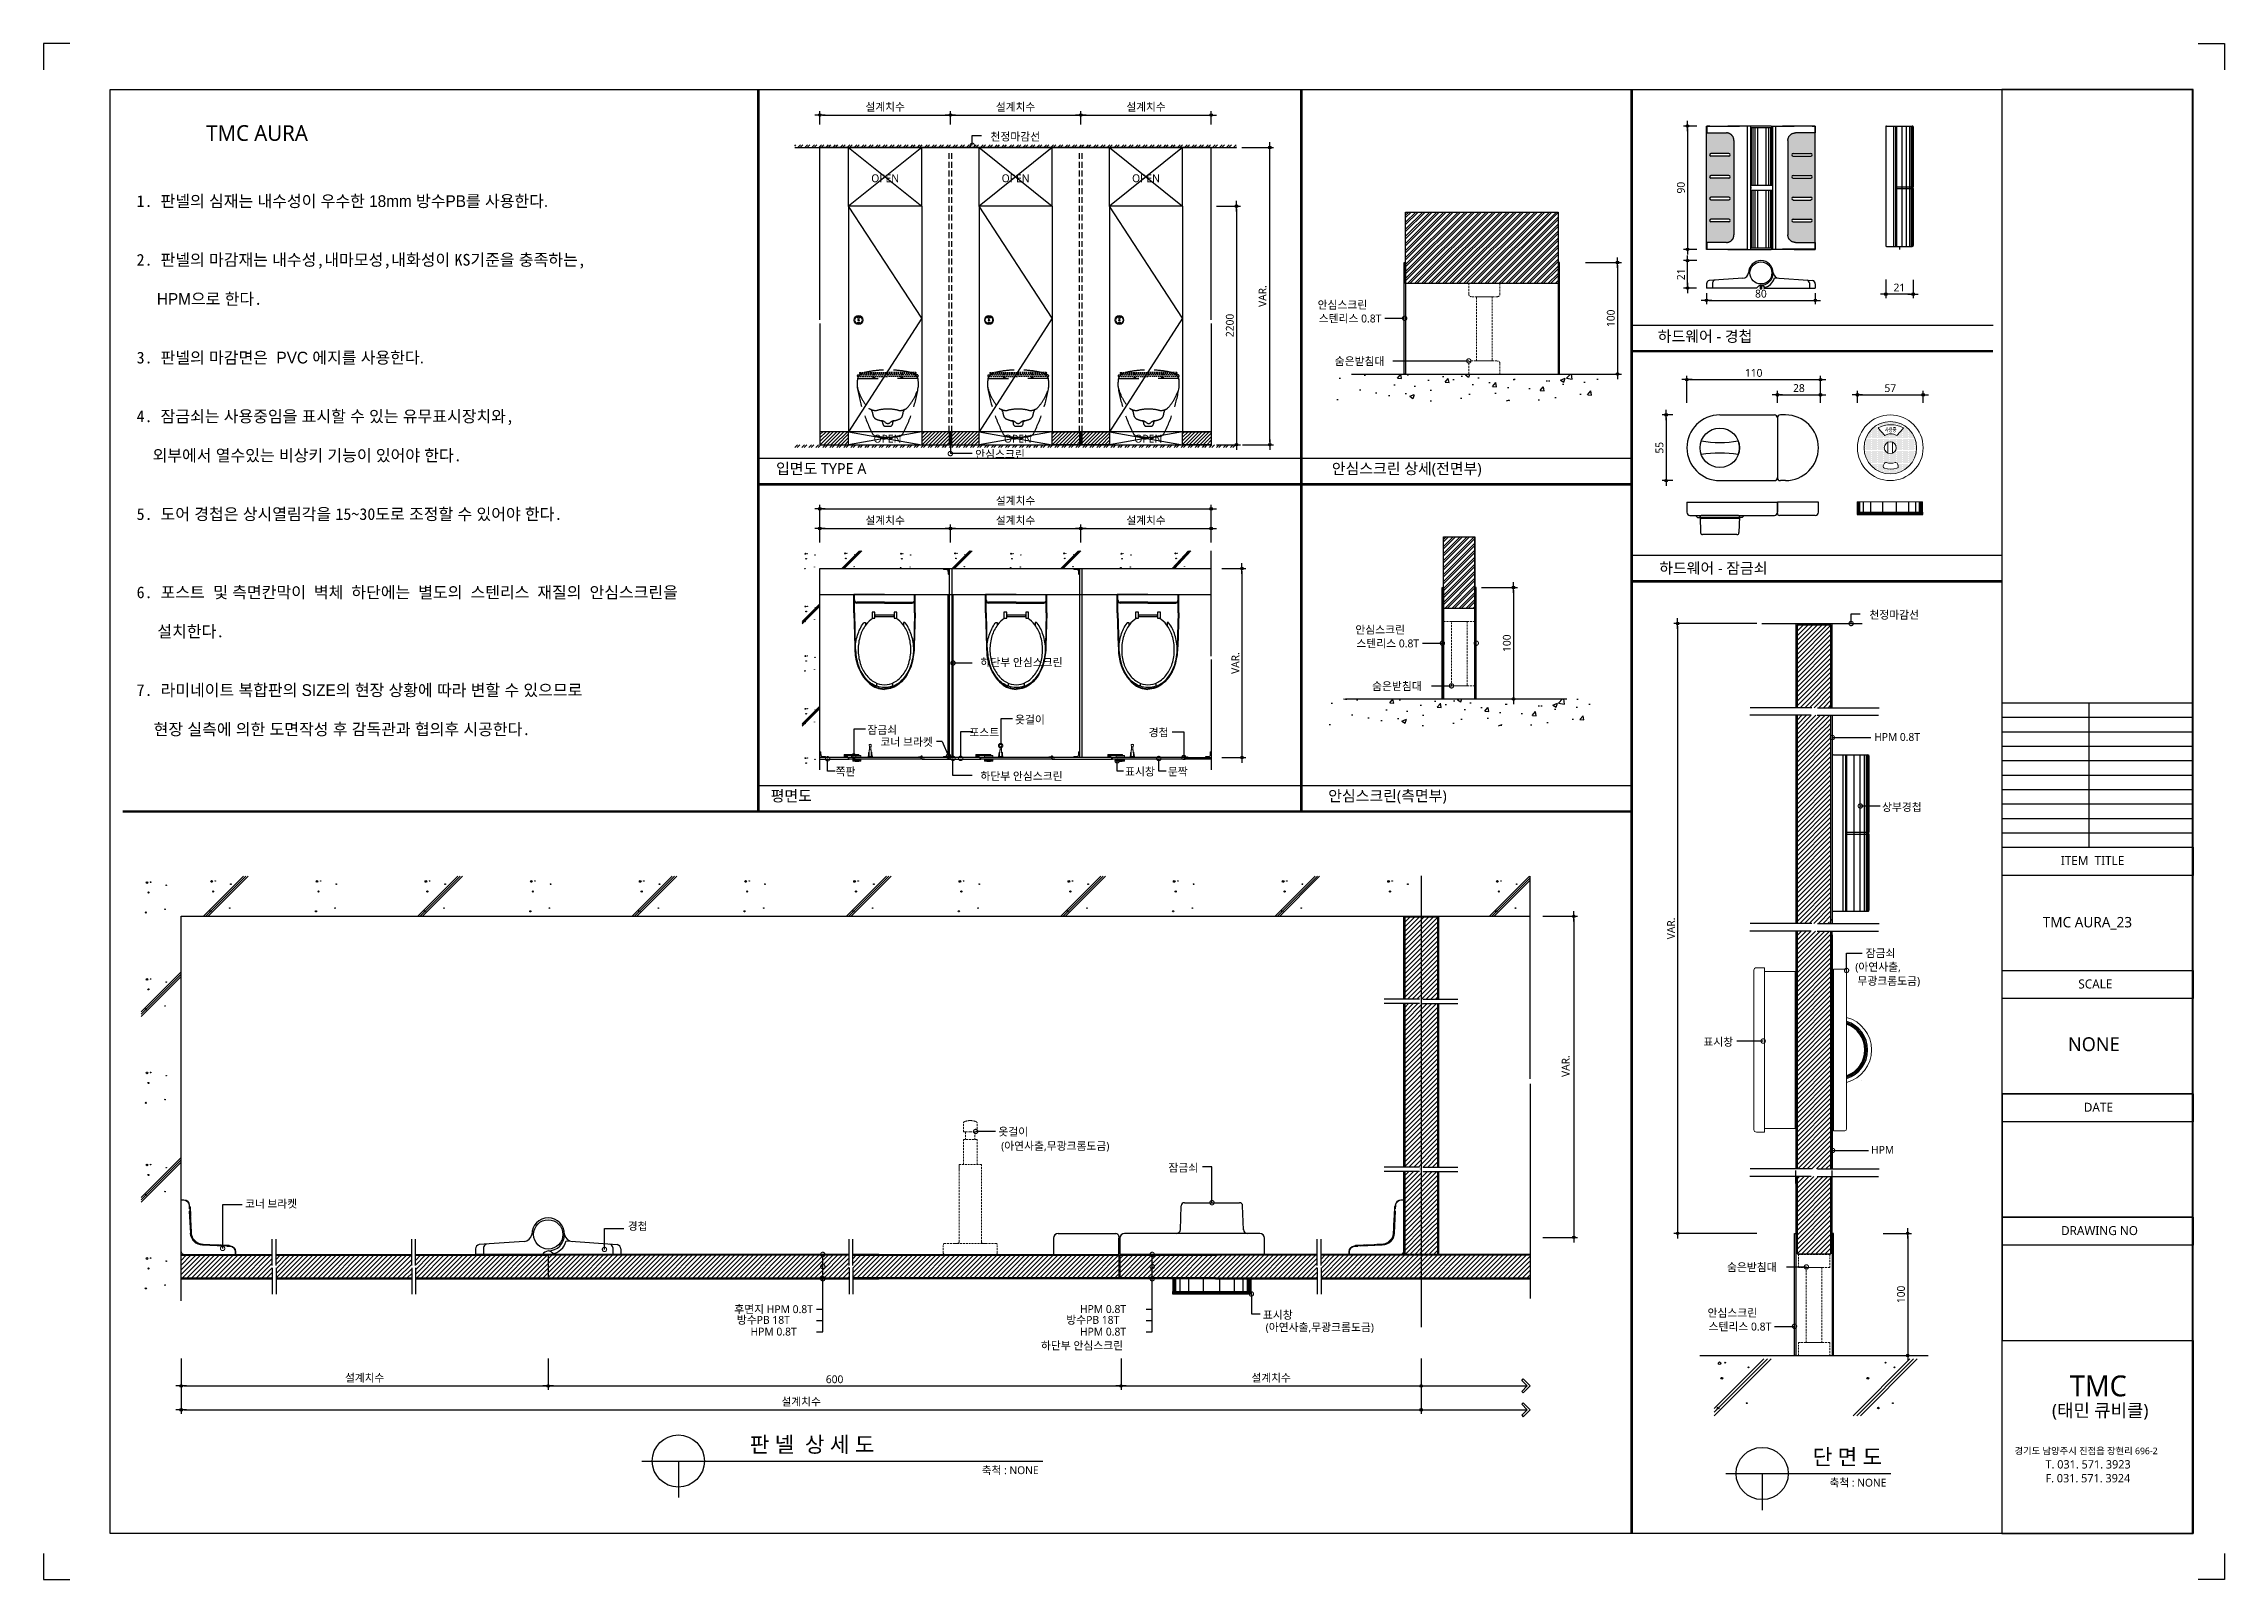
# Model space of a CAD drawing. Extents: x -256 to 8104, y -176 to 5714.
import ezdxf
from ezdxf.enums import TextEntityAlignment as Align

# ---------------------------------------------------------------- set-up
doc = ezdxf.new("R2010")
doc.units = 0
doc.header["$LTSCALE"] = 30
doc.linetypes.add('CEN', pattern=[62, 60, -1, 0, -1])
doc.linetypes.add('HIDDEN', pattern=[0.375, 0.25, -0.125])
doc.layers.get('0').update_dxf_attribs({"linetype": 'CONTINUOUS'})
doc.layers.get('DEFPOINTS').update_dxf_attribs({"linetype": 'CONTINUOUS'})
for name, color, linetype in [('02---제품선', 4, 'CONTINUOUS'), ('0_toilet', 6, 'CONTINUOUS'), ('C', 2, 'CONTINUOUS'), ('curior-0Line', 252, 'CONTINUOUS'), ('DIM', 7, 'CONTINUOUS'), ('HAT', 8, 'CONTINUOUS'), ('HID', 9, 'HIDDEN'), ('jac text', 7, 'CONTINUOUS'), ('TIT', 3, 'CONTINUOUS'), ('경첩', 4, 'CONTINUOUS'), ('문자', 3, 'CONTINUOUS'), ('부자재', 4, 'CONTINUOUS'), ('옷걸이', 4, 'CONTINUOUS'), ('잠금쇠(회전형)', 4, 'CONTINUOUS'), ('중심선', 1, 'CEN'), ('치수', 1, 'CONTINUOUS'), ('판넬', 2, 'CONTINUOUS'), ('해치', 8, 'CONTINUOUS')]:
    doc.layers.add(name, color=color, linetype=linetype)
doc.styles.add('HDW', font='gulim.ttc')
doc.styles.add('돋움', font='malgun.ttf')
doc.dimstyles.new('10', dxfattribs={"dimscale": 10, "dimtxt": 3, "dimasz": 1, "dimexe": 1.5, "dimexo": 2, "dimgap": 1, "dimtad": 1, "dimdec": 0, "dimlunit": 6, "dimtxsty": '돋움', "dimblk": 'DIMDOT', "dimcen": -1, "dimdle": 1.5, "dimclrt": 3, "dimazin": 3, "dimtfac": 1, "dimtdec": 0, "dimtix": 1, "dimtmove": 2, "dimatfit": 3, "dimldrblk": 'DIMDOT', "dimarcsym": 0})
pattern_1 = [(45, (19999.996, -7000), (-8.980256, 8.980256), [])]
pattern_2 = [(45, (19939.411, -6907.926), (-8.980256, 8.980256), [])]

# ---------------------------------------------------------------- blocks, each defined once
blk = doc.blocks.new('DIMDOT')
at = {"linetype": 'Continuous'}
blk.add_line((-2, 0), (2, 0), dxfattribs=at)
for radius in [0.5, 0.25]:
    blk.add_circle((0, 0), radius, dxfattribs=at)
blk = doc.blocks.new('*D584')
at = {"layer": 'DEFPOINTS', "color": 0}
for p in [(31541.7, -1384.1), (31041.7, -1440.4), (31541.7, -1440.4)]:
    blk.add_point(p, dxfattribs=at)
at = {"layer": 'DIM', "color": 0, "lineweight": -2, "ltscale": 10}
for p, q in [((31041.7, -1420.4), (31041.7, -1369.1)), ((31051.7, -1384.1), (31531.7, -1384.1)), ((31541.7, -1420.4), (31541.7, -1369.1))]:
    blk.add_line(p, q, dxfattribs=at)
at = {"layer": 'DIM', "color": 0, "lineweight": -2, "xscale": 10, "yscale": 10, "zscale": 10, "rotation": 180}
blk.add_blockref('DIMDOT', (31041.7, -1384.1), dxfattribs=at)
at = {"layer": 'DIM', "color": 0, "lineweight": -2, "xscale": 10, "yscale": 10, "zscale": 10}
blk.add_blockref('DIMDOT', (31541.7, -1384.1), dxfattribs=at)
at = {"layer": 'DIM', "color": 3, "insert": (31291.7, -1354.4), "char_height": 30, "attachment_point": 5, "style": '돋움'}
blk.add_mtext('설계치수', dxfattribs=at)
blk = doc.blocks.new('*D585')
at = {"layer": 'DEFPOINTS', "color": 0}
for p in [(32041.7, -1384.1), (31541.7, -1440.4), (32041.7, -1440.4)]:
    blk.add_point(p, dxfattribs=at)
at = {"layer": 'DIM', "color": 0, "lineweight": -2, "ltscale": 10}
for p, q in [((31541.7, -1420.4), (31541.7, -1369.1)), ((31551.7, -1384.1), (32031.7, -1384.1)), ((32041.7, -1420.4), (32041.7, -1369.1))]:
    blk.add_line(p, q, dxfattribs=at)
at = {"layer": 'DIM', "color": 0, "lineweight": -2, "xscale": 10, "yscale": 10, "zscale": 10, "rotation": 180}
blk.add_blockref('DIMDOT', (31541.7, -1384.1), dxfattribs=at)
at = {"layer": 'DIM', "color": 0, "lineweight": -2, "xscale": 10, "yscale": 10, "zscale": 10}
blk.add_blockref('DIMDOT', (32041.7, -1384.1), dxfattribs=at)
at = {"layer": 'DIM', "color": 3, "insert": (31791.7, -1354.4), "char_height": 30, "attachment_point": 5, "style": '돋움'}
blk.add_mtext('설계치수', dxfattribs=at)
blk = doc.blocks.new('*D586')
at = {"layer": 'DEFPOINTS', "color": 0}
for p in [(32541.7, -1384.1), (32041.7, -1440.4), (32541.7, -1440.4)]:
    blk.add_point(p, dxfattribs=at)
at = {"layer": 'DIM', "color": 0, "lineweight": -2, "ltscale": 10}
for p, q in [((32041.7, -1420.4), (32041.7, -1369.1)), ((32051.7, -1384.1), (32531.7, -1384.1)), ((32541.7, -1420.4), (32541.7, -1369.1))]:
    blk.add_line(p, q, dxfattribs=at)
at = {"layer": 'DIM', "color": 0, "lineweight": -2, "xscale": 10, "yscale": 10, "zscale": 10, "rotation": 180}
blk.add_blockref('DIMDOT', (32041.7, -1384.1), dxfattribs=at)
at = {"layer": 'DIM', "color": 0, "lineweight": -2, "xscale": 10, "yscale": 10, "zscale": 10}
blk.add_blockref('DIMDOT', (32541.7, -1384.1), dxfattribs=at)
at = {"layer": 'DIM', "color": 3, "insert": (32291.7, -1354.4), "char_height": 30, "attachment_point": 5, "style": '돋움'}
blk.add_mtext('설계치수', dxfattribs=at)
blk = doc.blocks.new('*D587')
at = {"layer": 'DEFPOINTS', "color": 0}
for p in [(32541.7, -1733.3), (32541.7, -2648.3), (32638.6, -2648.3)]:
    blk.add_point(p, dxfattribs=at)
at = {"layer": 'DIM', "color": 0, "lineweight": -2, "ltscale": 10}
for p, q in [((32561.7, -1733.3), (32653.6, -1733.3)), ((32638.6, -1743.3), (32638.6, -2638.3)), ((32561.7, -2648.3), (32653.6, -2648.3))]:
    blk.add_line(p, q, dxfattribs=at)
at = {"layer": 'DIM', "color": 0, "lineweight": -2, "xscale": 10, "yscale": 10, "zscale": 10}
for p, rotation in [((32638.6, -1733.3), 90), ((32638.6, -2648.3), 270)]:
    blk.add_blockref('DIMDOT', p, dxfattribs=dict(at, rotation=rotation))
at = {"layer": 'DIM', "color": 3, "insert": (32613.1, -2190.8), "char_height": 30, "attachment_point": 5, "rotation": 90, "style": '돋움'}
blk.add_mtext('2200', dxfattribs=at)
blk = doc.blocks.new('*D588')
at = {"layer": 'DEFPOINTS', "color": 0}
for p in [(32562.7, -3123.2), (32562.7, -3848.2), (32659.6, -3848.2)]:
    blk.add_point(p, dxfattribs=at)
at = {"layer": 'DIM', "color": 0, "lineweight": -2, "ltscale": 10}
for p, q in [((32582.7, -3123.2), (32674.6, -3123.2)), ((32659.6, -3133.2), (32659.6, -3838.2)), ((32582.7, -3848.2), (32674.6, -3848.2))]:
    blk.add_line(p, q, dxfattribs=at)
at = {"layer": 'DIM', "color": 0, "lineweight": -2, "xscale": 10, "yscale": 10, "zscale": 10}
for p, rotation in [((32659.6, -3123.2), 90), ((32659.6, -3848.2), 270)]:
    blk.add_blockref('DIMDOT', p, dxfattribs=dict(at, rotation=rotation))
at = {"layer": 'DIM', "color": 3, "insert": (32634.4, -3485.7), "char_height": 30, "attachment_point": 5, "rotation": 90, "style": '돋움'}
blk.add_mtext('VAR.', dxfattribs=at)
blk = doc.blocks.new('_DOTSMALL')
at = {"color": 0, "linetype": 'ByBlock', "const_width": 0.5}
blk.add_lwpolyline([(-0.0625, 0, 1), (0.0625, 0, 1)], format="xyb", close=True, dxfattribs=at)
blk = doc.blocks.new('A$C63EC304E')
at = {"layer": '치수', "color": 1, "xscale": 2.5, "yscale": 2.5, "zscale": 2.5, "rotation": 234.3098741996962}
blk.add_blockref('_DOTSMALL', (0.31, 0.31), dxfattribs=at)
blk = doc.blocks.new('A$C2BC9653E')
at = {"layer": '치수', "xscale": 0.3333333333333333, "yscale": 0.3333333333333333, "zscale": 0.3333333333333333}
blk.add_blockref('A$C63EC304E', (0, 0), dxfattribs=at)
blk = doc.blocks.new('A$C7FC71301')
at = {"layer": '치수', "rotation": 180}
blk.add_blockref('A$C2BC9653E', (0.21, 0.21), dxfattribs=at)
blk = doc.blocks.new('A$C4A20372B')
at = {"layer": '치수'}
blk.add_blockref('A$C7FC71301', (0, 0), dxfattribs=at)
blk = doc.blocks.new('A$C566469F5')
at = {"layer": '치수'}
blk.add_blockref('A$C4A20372B', (0, 0), dxfattribs=at)
blk = doc.blocks.new('A$C7E317CD4')
at = {"layer": '해치', "xscale": 2, "yscale": 2, "zscale": 2}
blk.add_blockref('A$C566469F5', (0, 0), dxfattribs=at)
blk = doc.blocks.new('A$C601D7F27')
at = {"layer": '치수'}
blk.add_blockref('A$C7E317CD4', (0, 0), dxfattribs=at)
blk = doc.blocks.new('A$C38802C08')
at = {"layer": '치수'}
blk.add_blockref('A$C601D7F27', (0, 0), dxfattribs=at)
blk = doc.blocks.new('*D589')
at = {"layer": 'DEFPOINTS', "color": 0}
for p in [(32541.7, -2969.6), (32041.7, -3042.7), (32541.7, -3042.7)]:
    blk.add_point(p, dxfattribs=at)
at = {"layer": 'DIM', "color": 0, "lineweight": -2, "ltscale": 10}
for p, q in [((32041.7, -3022.7), (32041.7, -2954.6)), ((32051.7, -2969.6), (32531.7, -2969.6)), ((32541.7, -3022.7), (32541.7, -2954.6))]:
    blk.add_line(p, q, dxfattribs=at)
at = {"layer": 'DIM', "color": 0, "lineweight": -2, "xscale": 10, "yscale": 10, "zscale": 10, "rotation": 180}
blk.add_blockref('DIMDOT', (32041.7, -2969.6), dxfattribs=at)
at = {"layer": 'DIM', "color": 0, "lineweight": -2, "xscale": 10, "yscale": 10, "zscale": 10}
blk.add_blockref('DIMDOT', (32541.7, -2969.6), dxfattribs=at)
at = {"layer": 'DIM', "color": 3, "insert": (32291.7, -2940), "char_height": 30, "attachment_point": 5, "style": '돋움'}
blk.add_mtext('설계치수', dxfattribs=at)
blk = doc.blocks.new('*D590')
at = {"layer": 'DEFPOINTS', "color": 0}
for p in [(32541.7, -2894.3), (31041.7, -3042.7), (32541.7, -3042.7)]:
    blk.add_point(p, dxfattribs=at)
at = {"layer": 'DIM', "color": 0, "lineweight": -2, "ltscale": 10}
for p, q in [((31041.7, -3022.7), (31041.7, -2879.3)), ((31051.7, -2894.3), (32531.7, -2894.3)), ((32541.7, -3022.7), (32541.7, -2879.3))]:
    blk.add_line(p, q, dxfattribs=at)
at = {"layer": 'DIM', "color": 0, "lineweight": -2, "xscale": 10, "yscale": 10, "zscale": 10, "rotation": 180}
blk.add_blockref('DIMDOT', (31041.7, -2894.3), dxfattribs=at)
at = {"layer": 'DIM', "color": 0, "lineweight": -2, "xscale": 10, "yscale": 10, "zscale": 10}
blk.add_blockref('DIMDOT', (32541.7, -2894.3), dxfattribs=at)
at = {"layer": 'DIM', "color": 3, "insert": (31791.7, -2864.6), "char_height": 30, "attachment_point": 5, "style": '돋움'}
blk.add_mtext('설계치수', dxfattribs=at)
blk = doc.blocks.new('*D591')
at = {"layer": 'DEFPOINTS', "color": 0}
for p in [(32041.7, -2969.6), (31541.7, -3042.7), (32041.7, -3042.7)]:
    blk.add_point(p, dxfattribs=at)
at = {"layer": 'DIM', "color": 0, "lineweight": -2, "ltscale": 10}
for p, q in [((31541.7, -3022.7), (31541.7, -2954.6)), ((31551.7, -2969.6), (32031.7, -2969.6)), ((32041.7, -3022.7), (32041.7, -2954.6))]:
    blk.add_line(p, q, dxfattribs=at)
at = {"layer": 'DIM', "color": 0, "lineweight": -2, "xscale": 10, "yscale": 10, "zscale": 10, "rotation": 180}
blk.add_blockref('DIMDOT', (31541.7, -2969.6), dxfattribs=at)
at = {"layer": 'DIM', "color": 0, "lineweight": -2, "xscale": 10, "yscale": 10, "zscale": 10}
blk.add_blockref('DIMDOT', (32041.7, -2969.6), dxfattribs=at)
at = {"layer": 'DIM', "color": 3, "insert": (31791.7, -2940), "char_height": 30, "attachment_point": 5, "style": '돋움'}
blk.add_mtext('설계치수', dxfattribs=at)
blk = doc.blocks.new('*D592')
at = {"layer": 'DEFPOINTS', "color": 0}
for p in [(31541.7, -2969.6), (31041.7, -3042.7), (31541.7, -3042.7)]:
    blk.add_point(p, dxfattribs=at)
at = {"layer": 'DIM', "color": 0, "lineweight": -2, "ltscale": 10}
for p, q in [((31041.7, -3022.7), (31041.7, -2954.6)), ((31051.7, -2969.6), (31531.7, -2969.6)), ((31541.7, -3022.7), (31541.7, -2954.6))]:
    blk.add_line(p, q, dxfattribs=at)
at = {"layer": 'DIM', "color": 0, "lineweight": -2, "xscale": 10, "yscale": 10, "zscale": 10, "rotation": 180}
blk.add_blockref('DIMDOT', (31041.7, -2969.6), dxfattribs=at)
at = {"layer": 'DIM', "color": 0, "lineweight": -2, "xscale": 10, "yscale": 10, "zscale": 10}
blk.add_blockref('DIMDOT', (31541.7, -2969.6), dxfattribs=at)
at = {"layer": 'DIM', "color": 3, "insert": (31291.7, -2940), "char_height": 30, "attachment_point": 5, "style": '돋움'}
blk.add_mtext('설계치수', dxfattribs=at)
blk = doc.blocks.new('*D593')
at = {"layer": 'DEFPOINTS', "color": 0}
for p in [(34877.2, -2398.7), (34365.2, -2507.3), (34877.2, -2507.3)]:
    blk.add_point(p, dxfattribs=at)
at = {"layer": 'DIM', "color": 0, "lineweight": -2, "ltscale": 10}
for p, q in [((34365.2, -2487.3), (34365.2, -2383.7)), ((34375.2, -2398.7), (34867.2, -2398.7)), ((34877.2, -2487.3), (34877.2, -2383.7))]:
    blk.add_line(p, q, dxfattribs=at)
at = {"layer": 'DIM', "color": 0, "lineweight": -2, "xscale": 10, "yscale": 10, "zscale": 10, "rotation": 180}
blk.add_blockref('DIMDOT', (34365.2, -2398.7), dxfattribs=at)
at = {"layer": 'DIM', "color": 0, "lineweight": -2, "xscale": 10, "yscale": 10, "zscale": 10}
blk.add_blockref('DIMDOT', (34877.2, -2398.7), dxfattribs=at)
at = {"layer": 'DIM', "color": 3, "insert": (34621.2, -2373.1), "char_height": 30, "attachment_point": 5, "style": '돋움'}
blk.add_mtext('110', dxfattribs=at)
blk = doc.blocks.new('*D594')
at = {"layer": 'DEFPOINTS', "color": 0}
for p in [(34712.1, -2507.3), (34877.2, -2456.7), (34877.2, -2507.3)]:
    blk.add_point(p, dxfattribs=at)
at = {"layer": 'DIM', "color": 0, "lineweight": -2, "ltscale": 10}
for p, q in [((34712.1, -2487.3), (34712.1, -2441.7)), ((34722.1, -2456.7), (34867.2, -2456.7)), ((34877.2, -2487.3), (34877.2, -2441.7))]:
    blk.add_line(p, q, dxfattribs=at)
at = {"layer": 'DIM', "color": 0, "lineweight": -2, "xscale": 10, "yscale": 10, "zscale": 10, "rotation": 180}
blk.add_blockref('DIMDOT', (34712.1, -2456.7), dxfattribs=at)
at = {"layer": 'DIM', "color": 0, "lineweight": -2, "xscale": 10, "yscale": 10, "zscale": 10}
blk.add_blockref('DIMDOT', (34877.2, -2456.7), dxfattribs=at)
at = {"layer": 'DIM', "color": 3, "insert": (34794.7, -2431.2), "char_height": 30, "attachment_point": 5, "style": '돋움'}
blk.add_mtext('28', dxfattribs=at)
blk = doc.blocks.new('*D595')
at = {"layer": 'DEFPOINTS', "color": 0}
for p in [(35018.9, -2507.3), (35270.9, -2456.7), (35270.9, -2507.3)]:
    blk.add_point(p, dxfattribs=at)
at = {"layer": 'DIM', "color": 0, "lineweight": -2, "ltscale": 10}
for p, q in [((35018.9, -2487.3), (35018.9, -2441.7)), ((35028.9, -2456.7), (35260.9, -2456.7)), ((35270.9, -2487.3), (35270.9, -2441.7))]:
    blk.add_line(p, q, dxfattribs=at)
at = {"layer": 'DIM', "color": 0, "lineweight": -2, "xscale": 10, "yscale": 10, "zscale": 10, "rotation": 180}
blk.add_blockref('DIMDOT', (35018.9, -2456.7), dxfattribs=at)
at = {"layer": 'DIM', "color": 0, "lineweight": -2, "xscale": 10, "yscale": 10, "zscale": 10}
blk.add_blockref('DIMDOT', (35270.9, -2456.7), dxfattribs=at)
at = {"layer": 'DIM', "color": 3, "insert": (35144.9, -2431.4), "char_height": 30, "attachment_point": 5, "style": '돋움'}
blk.add_mtext('57', dxfattribs=at)
blk = doc.blocks.new('*D596')
at = {"layer": 'DEFPOINTS', "color": 0}
for p in [(34422.8, -1426), (34367.8, -1899.1), (34422.8, -1899.1)]:
    blk.add_point(p, dxfattribs=at)
at = {"layer": 'DIM', "color": 0, "lineweight": -2, "ltscale": 10}
for p, q in [((34402.8, -1426), (34352.8, -1426)), ((34367.8, -1436), (34367.8, -1889.1)), ((34402.8, -1899.1), (34352.8, -1899.1))]:
    blk.add_line(p, q, dxfattribs=at)
at = {"layer": 'DIM', "color": 0, "lineweight": -2, "xscale": 10, "yscale": 10, "zscale": 10}
for p, rotation in [((34367.8, -1426), 90), ((34367.8, -1899.1), 270)]:
    blk.add_blockref('DIMDOT', p, dxfattribs=dict(at, rotation=rotation))
at = {"layer": 'DIM', "color": 3, "insert": (34342.3, -1662.5), "char_height": 30, "attachment_point": 5, "rotation": 90, "style": '돋움'}
blk.add_mtext('90', dxfattribs=at)
blk = doc.blocks.new('*D597')
at = {"layer": 'DEFPOINTS', "color": 0}
for p in [(34440.4, -2047.3), (34857.5, -2047.3), (34857.5, -2094.7)]:
    blk.add_point(p, dxfattribs=at)
at = {"layer": 'DIM', "color": 0, "lineweight": -2, "ltscale": 10}
for p, q in [((34440.4, -2067.3), (34440.4, -2109.7)), ((34857.5, -2067.3), (34857.5, -2109.7)), ((34450.4, -2094.7), (34847.5, -2094.7))]:
    blk.add_line(p, q, dxfattribs=at)
at = {"layer": 'DIM', "color": 0, "lineweight": -2, "xscale": 10, "yscale": 10, "zscale": 10, "rotation": 180}
blk.add_blockref('DIMDOT', (34440.4, -2094.7), dxfattribs=at)
at = {"layer": 'DIM', "color": 0, "lineweight": -2, "xscale": 10, "yscale": 10, "zscale": 10}
blk.add_blockref('DIMDOT', (34857.5, -2094.7), dxfattribs=at)
at = {"layer": 'DIM', "color": 3, "insert": (34648.9, -2069.2), "char_height": 30, "attachment_point": 5, "style": '돋움'}
blk.add_mtext('80', dxfattribs=at)
blk = doc.blocks.new('*D598')
at = {"layer": 'DEFPOINTS', "color": 0}
for p in [(34367.8, -1942.3), (34422.8, -1942.3), (34422.1, -2047.3)]:
    blk.add_point(p, dxfattribs=at)
at = {"layer": 'DIM', "color": 0, "lineweight": -2, "ltscale": 10}
for p, q in [((34402.8, -1942.3), (34352.8, -1942.3)), ((34367.8, -2037.3), (34367.8, -1952.3)), ((34402.1, -2047.3), (34352.8, -2047.3))]:
    blk.add_line(p, q, dxfattribs=at)
at = {"layer": 'DIM', "color": 0, "lineweight": -2, "xscale": 10, "yscale": 10, "zscale": 10}
for p, rotation in [((34367.8, -1942.3), 90), ((34367.8, -2047.3), 270)]:
    blk.add_blockref('DIMDOT', p, dxfattribs=dict(at, rotation=rotation))
at = {"layer": 'DIM', "color": 3, "insert": (34342.5, -1994.8), "char_height": 30, "attachment_point": 5, "rotation": 90, "style": '돋움'}
blk.add_mtext('21', dxfattribs=at)
blk = doc.blocks.new('*D599')
at = {"layer": 'DEFPOINTS', "color": 0}
for p in [(35127.3, -1995.1), (35232.3, -1995.9), (35127.3, -2070.8)]:
    blk.add_point(p, dxfattribs=at)
at = {"layer": 'DIM', "color": 0, "lineweight": -2, "ltscale": 10}
for p, q in [((35127.3, -2015.1), (35127.3, -2085.8)), ((35222.3, -2070.8), (35137.3, -2070.8)), ((35232.3, -2015.9), (35232.3, -2085.8))]:
    blk.add_line(p, q, dxfattribs=at)
at = {"layer": 'DIM', "color": 0, "lineweight": -2, "xscale": 10, "yscale": 10, "zscale": 10, "rotation": 180}
blk.add_blockref('DIMDOT', (35127.3, -2070.8), dxfattribs=at)
at = {"layer": 'DIM', "color": 0, "lineweight": -2, "xscale": 10, "yscale": 10, "zscale": 10}
blk.add_blockref('DIMDOT', (35232.3, -2070.8), dxfattribs=at)
at = {"layer": 'DIM', "color": 3, "insert": (35179.8, -2045.5), "char_height": 30, "attachment_point": 5, "style": '돋움'}
blk.add_mtext('21', dxfattribs=at)
blk = doc.blocks.new('A$C10E41893')
at = {"layer": '부자재'}
for p, q in [((6, 0), (6, 196)), ((123, 196), (6, 196)), ((123, 192), (6, 192)), ((55, 0), (55, 177)), ((61, 0), (61, 177)), ((6, 0), (6, -196)), ((55, 0), (55, -177)), ((61, 0), (61, -177)), ((123, -192), (6, -192)), ((123, -196), (6, -196))]:
    blk.add_line(p, q, dxfattribs=at)
for points in [[(123, 196, -0.012538), (123, 196), (335, 190, -0.055395), (445, 175, -0.154276), (577, 93, -0.179504), (612, 0, -0.179504)], [(123, 192, -0.012538), (123, 192), (335, 187, -0.055395), (444, 172, -0.154276), (574, 91, -0.179504), (608, 0, -0.179504)], [(157, -72, 0.089162), (200, -119, 0.085733), (270, -155, 0.075373), (359, -168, 0.075373), (447, -155, 0.085733), (517, -119, 0.106084), (567, -62, 0.126931), (583, 0, 0.126931), (567, 62, 0.106084), (517, 119, 0.085733), (447, 155, 0.075373), (359, 168, 0.075373), (270, 155, 0.085733), (200, 119, 0.089162), (157, 72)], [(572, 51), (589, 51), (589, 60, 0.021185), (583, 71, 0.106084), (528, 134, 0.085733), (453, 172, 0.075373), (359, 187, 0.075373), (265, 172, 0.085733), (189, 134, 0.007337), (184, 130), (184, 122), (205, 122)], [(123, -196, 0.012538), (123, -196), (335, -190, 0.055395), (445, -175, 0.154276), (577, -93, 0.179504), (612, 0, 0.179504)], [(123, -192, 0.012538), (123, -192), (335, -187, 0.055395), (444, -172, 0.154276), (574, -91, 0.179504), (608, 0, 0.179504)], [(589, -51, 0.090214), (598, 0, 0.090214), (589, 51, 0.106084)], [(572, -51), (589, -51), (589, -60, -0.021185), (583, -71, -0.106084), (528, -134, -0.085733), (453, -172, -0.075373), (359, -187, -0.075373), (265, -172, -0.085733), (189, -134, -0.007337), (184, -130), (184, -122), (205, -122)]]:
    blk.add_lwpolyline(points, format="xyb", dxfattribs=at)
blk.add_lwpolyline([(138, -61), (119, -61), (119, -79), (157, -79), (157, -61), (138, -61), (147, -61), (147, 61), (138, 61), (157, 61), (157, 79), (119, 79), (119, 61), (138, 61), (138, -61), (119, -61)], dxfattribs=at)
for centre, start, end in [((40, 177), 0, 90), ((46, 177), 0, 90), ((40, -177), 270, 0), ((46, -177), 270, 0)]:
    blk.add_arc(centre, 15, start, end, dxfattribs=at)
blk = doc.blocks.new('A$C460A2A32')
at = {"color": 0}
for p, q in [((3, 20), (0, 16)), ((3, 20), (9, 20)), ((4, 10), (162, 10)), ((9, 20), (162, 20)), ((13, 32), (11, 30)), ((13, 32), (162, 32)), ((13, 27), (162, 27)), ((312, 32), (162, 32)), ((312, 27), (162, 27)), ((316, 20), (162, 20)), ((321, 10), (162, 10)), ((312, 32), (313, 30)), ((322, 20), (316, 20)), ((322, 20), (324, 16))]:
    blk.add_line(p, q, dxfattribs=at)
for centre, radius, start, end in [((4, 14), 4, 150.0107, 270), ((13, 29), 2, 135, 270), ((109, 28), 26, 182.6717, 198.4118), ((109, 10), 26, 180, 202.6199), ((107, 28), 23, 183.0205, 200.9186), ((107, 10), 23, 180, 205.7715), ((69, 10), 23, 334.2285, 0), ((69, 28), 23, 339.0814, 356.9795), ((67, 10), 26, 337.3801, 0), ((67, 28), 26, 341.5882, 357.3283), ((257, 10), 26, 180, 202.6199), ((257, 28), 26, 182.6717, 198.4118), ((256, 28), 23, 183.0205, 200.9186), ((256, 10), 23, 180, 205.7715), ((217, 10), 23, 334.2285, 0), ((217, 28), 23, 339.0814, 356.9795), ((216, 28), 26, 341.5882, 357.3283), ((216, 10), 26, 337.3801, 0), ((312, 29), 2, 270, 45), ((321, 14), 4, 270, 29.9893)]:
    blk.add_arc(centre, radius, start, end, dxfattribs=at)
blk = doc.blocks.new('*D600')
at = {"layer": 'DEFPOINTS', "color": 0}
for p in [(34330.8, -2533.9), (34285.2, -2785.9), (34330.8, -2785.9)]:
    blk.add_point(p, dxfattribs=at)
at = {"layer": 'DIM', "color": 0, "lineweight": -2, "ltscale": 10}
for p, q in [((34310.8, -2533.9), (34270.2, -2533.9)), ((34285.2, -2543.9), (34285.2, -2775.9)), ((34310.8, -2785.9), (34270.2, -2785.9))]:
    blk.add_line(p, q, dxfattribs=at)
at = {"layer": 'DIM', "color": 0, "lineweight": -2, "xscale": 10, "yscale": 10, "zscale": 10}
for p, rotation in [((34285.2, -2533.9), 90), ((34285.2, -2785.9), 270)]:
    blk.add_blockref('DIMDOT', p, dxfattribs=dict(at, rotation=rotation))
at = {"layer": 'DIM', "color": 3, "insert": (34259.9, -2659.9), "char_height": 30, "attachment_point": 5, "rotation": 90, "style": '돋움'}
blk.add_mtext('55', dxfattribs=at)
blk = doc.blocks.new('*D601')
at = {"layer": 'DEFPOINTS', "color": 0}
for p in [(34653.8, -3333.9), (34329.7, -5672.9), (34653.8, -5672.9)]:
    blk.add_point(p, dxfattribs=at)
at = {"layer": 'DIM', "color": 0, "lineweight": -2, "ltscale": 10}
for p, q in [((34633.8, -3333.9), (34314.7, -3333.9)), ((34329.7, -3343.9), (34329.7, -5662.9)), ((34633.8, -5672.9), (34314.7, -5672.9))]:
    blk.add_line(p, q, dxfattribs=at)
at = {"layer": 'DIM', "color": 0, "lineweight": -2, "xscale": 10, "yscale": 10, "zscale": 10}
for p, rotation in [((34329.7, -3333.9), 90), ((34329.7, -5672.9), 270)]:
    blk.add_blockref('DIMDOT', p, dxfattribs=dict(at, rotation=rotation))
at = {"layer": 'DIM', "color": 3, "insert": (34304.5, -4503.4), "char_height": 30, "attachment_point": 5, "rotation": 90, "style": '돋움'}
blk.add_mtext('VAR.', dxfattribs=at)
blk = doc.blocks.new('A$C13EB2441')
for p, q in [((0.84, 7.37), (0.84, 14.11)), ((0.84, 6.74), (0.84, 0))]:
    blk.add_line(p, q)
blk = doc.blocks.new('*D602')
at = {"layer": 'DEFPOINTS', "color": 0}
for p in [(35097.3, -5672.8), (35097.3, -6141.1), (35211.6, -6141.1)]:
    blk.add_point(p, dxfattribs=at)
at = {"layer": 'DIM', "color": 0, "lineweight": -2, "ltscale": 10}
for p, q in [((35117.3, -5672.8), (35226.6, -5672.8)), ((35211.6, -5682.8), (35211.6, -6131.1)), ((35117.3, -6141.1), (35226.6, -6141.1))]:
    blk.add_line(p, q, dxfattribs=at)
at = {"layer": 'DIM', "color": 0, "lineweight": -2, "xscale": 10, "yscale": 10, "zscale": 10}
for p, rotation in [((35211.6, -5672.8), 90), ((35211.6, -6141.1), 270)]:
    blk.add_blockref('DIMDOT', p, dxfattribs=dict(at, rotation=rotation))
at = {"layer": 'DIM', "color": 3, "insert": (35186, -5907), "char_height": 30, "attachment_point": 5, "rotation": 90, "style": '돋움'}
blk.add_mtext('100', dxfattribs=at)
blk = doc.blocks.new('*D603')
at = {"layer": 'DEFPOINTS', "color": 0}
for p in [(33557.6, -3195.8), (33557.6, -3623.3), (33700.6, -3623.3)]:
    blk.add_point(p, dxfattribs=at)
at = {"layer": 'DIM', "color": 0, "lineweight": -2, "ltscale": 10}
for p, q in [((33577.6, -3195.8), (33715.6, -3195.8)), ((33700.6, -3205.8), (33700.6, -3613.3)), ((33577.6, -3623.3), (33715.6, -3623.3))]:
    blk.add_line(p, q, dxfattribs=at)
at = {"layer": 'DIM', "color": 0, "lineweight": -2, "xscale": 10, "yscale": 10, "zscale": 10}
for p, rotation in [((33700.6, -3195.8), 90), ((33700.6, -3623.3), 270)]:
    blk.add_blockref('DIMDOT', p, dxfattribs=dict(at, rotation=rotation))
at = {"layer": 'DIM', "color": 3, "insert": (33675, -3409.5), "char_height": 30, "attachment_point": 5, "rotation": 90, "style": '돋움'}
blk.add_mtext('100', dxfattribs=at)
blk = doc.blocks.new('*D604')
at = {"layer": 'DEFPOINTS', "color": 0}
for p in [(32638.6, -1508.5), (32766, -1508.5), (32641.1, -2648.3)]:
    blk.add_point(p, dxfattribs=at)
at = {"layer": 'DIM', "color": 0, "lineweight": -2, "ltscale": 10}
for p, q in [((32658.6, -1508.5), (32781, -1508.5)), ((32766, -2638.3), (32766, -1518.5)), ((32661.1, -2648.3), (32781, -2648.3))]:
    blk.add_line(p, q, dxfattribs=at)
at = {"layer": 'DIM', "color": 0, "lineweight": -2, "xscale": 10, "yscale": 10, "zscale": 10}
for p, rotation in [((32766, -1508.5), 90), ((32766, -2648.3), 270)]:
    blk.add_blockref('DIMDOT', p, dxfattribs=dict(at, rotation=rotation))
at = {"layer": 'DIM', "color": 3, "insert": (32738.7, -2078.4), "char_height": 30, "attachment_point": 5, "rotation": 90, "style": '돋움'}
blk.add_mtext('VAR.', dxfattribs=at)
blk = doc.blocks.new('*D605')
at = {"layer": 'DEFPOINTS', "color": 0}
for p in [(33956.3, -1949.7), (33956.3, -2377.2), (34099.2, -2377.2)]:
    blk.add_point(p, dxfattribs=at)
at = {"layer": 'DIM', "color": 0, "lineweight": -2, "ltscale": 10}
for p, q in [((33976.3, -1949.7), (34114.2, -1949.7)), ((34099.2, -1959.7), (34099.2, -2367.2)), ((33976.3, -2377.2), (34114.2, -2377.2))]:
    blk.add_line(p, q, dxfattribs=at)
at = {"layer": 'DIM', "color": 0, "lineweight": -2, "xscale": 10, "yscale": 10, "zscale": 10}
for p, rotation in [((34099.2, -1949.7), 90), ((34099.2, -2377.2), 270)]:
    blk.add_blockref('DIMDOT', p, dxfattribs=dict(at, rotation=rotation))
at = {"layer": 'DIM', "color": 3, "insert": (34073.6, -2163.4), "char_height": 30, "attachment_point": 5, "rotation": 90, "style": '돋움'}
blk.add_mtext('100', dxfattribs=at)
blk = doc.blocks.new('*D606')
at = {"layer": 'DEFPOINTS', "color": 0}
for p in [(28592.8, -6132.4), (29999.9, -6132.4), (29999.9, -6258.1)]:
    blk.add_point(p, dxfattribs=at)
at = {"layer": 'DIM', "color": 0, "lineweight": -2, "ltscale": 10}
for p, q in [((28592.8, -6152.4), (28592.8, -6273.1)), ((29999.9, -6152.4), (29999.9, -6273.1)), ((28602.8, -6258.1), (29989.9, -6258.1))]:
    blk.add_line(p, q, dxfattribs=at)
at = {"layer": 'DIM', "color": 0, "lineweight": -2, "xscale": 10, "yscale": 10, "zscale": 10, "rotation": 180}
blk.add_blockref('DIMDOT', (28592.8, -6258.1), dxfattribs=at)
at = {"layer": 'DIM', "color": 0, "lineweight": -2, "xscale": 10, "yscale": 10, "zscale": 10}
blk.add_blockref('DIMDOT', (29999.9, -6258.1), dxfattribs=at)
at = {"layer": 'DIM', "color": 3, "insert": (29296.4, -6228.5), "char_height": 30, "attachment_point": 5, "style": '돋움'}
blk.add_mtext('설계치수', dxfattribs=at)
blk = doc.blocks.new('*D607')
at = {"layer": 'DEFPOINTS', "color": 0}
for p in [(28592.8, -6132.4), (33346.7, -6132.4), (33346.7, -6349.6)]:
    blk.add_point(p, dxfattribs=at)
at = {"layer": 'DIM', "color": 0, "lineweight": -2, "ltscale": 10}
for p, q in [((28592.8, -6152.4), (28592.8, -6364.6)), ((33346.7, -6152.4), (33346.7, -6364.6)), ((28602.8, -6349.6), (33336.7, -6349.6))]:
    blk.add_line(p, q, dxfattribs=at)
at = {"layer": 'DIM', "color": 0, "lineweight": -2, "xscale": 10, "yscale": 10, "zscale": 10, "rotation": 180}
blk.add_blockref('DIMDOT', (28592.8, -6349.6), dxfattribs=at)
at = {"layer": 'DIM', "color": 0, "lineweight": -2, "xscale": 10, "yscale": 10, "zscale": 10}
blk.add_blockref('DIMDOT', (33346.7, -6349.6), dxfattribs=at)
at = {"layer": 'DIM', "color": 3, "insert": (30969.8, -6319.9), "char_height": 30, "attachment_point": 5, "style": '돋움'}
blk.add_mtext('설계치수', dxfattribs=at)
blk = doc.blocks.new('*D608')
at = {"layer": 'DEFPOINTS', "color": 0}
for p in [(32195.9, -6132.4), (33346.7, -6132.4), (33346.7, -6258.1)]:
    blk.add_point(p, dxfattribs=at)
at = {"layer": 'DIM', "color": 0, "lineweight": -2, "ltscale": 10}
for p, q in [((32195.9, -6152.4), (32195.9, -6273.1)), ((33346.7, -6152.4), (33346.7, -6273.1)), ((32205.9, -6258.1), (33336.7, -6258.1))]:
    blk.add_line(p, q, dxfattribs=at)
at = {"layer": 'DIM', "color": 0, "lineweight": -2, "xscale": 10, "yscale": 10, "zscale": 10, "rotation": 180}
blk.add_blockref('DIMDOT', (32195.9, -6258.1), dxfattribs=at)
at = {"layer": 'DIM', "color": 0, "lineweight": -2, "xscale": 10, "yscale": 10, "zscale": 10}
blk.add_blockref('DIMDOT', (33346.7, -6258.1), dxfattribs=at)
at = {"layer": 'DIM', "color": 3, "insert": (32771.3, -6228.5), "char_height": 30, "attachment_point": 5, "style": '돋움'}
blk.add_mtext('설계치수', dxfattribs=at)
blk = doc.blocks.new('*D609')
at = {"layer": 'DEFPOINTS', "color": 0}
for p in [(29999.9, -6132.4), (32195.9, -6132.4), (32195.9, -6258.1)]:
    blk.add_point(p, dxfattribs=at)
at = {"layer": 'DIM', "color": 0, "lineweight": -2, "ltscale": 10}
for p, q in [((29999.9, -6152.4), (29999.9, -6273.1)), ((32195.9, -6152.4), (32195.9, -6273.1)), ((30009.9, -6258.1), (32185.9, -6258.1))]:
    blk.add_line(p, q, dxfattribs=at)
at = {"layer": 'DIM', "color": 0, "lineweight": -2, "xscale": 10, "yscale": 10, "zscale": 10, "rotation": 180}
blk.add_blockref('DIMDOT', (29999.9, -6258.1), dxfattribs=at)
at = {"layer": 'DIM', "color": 0, "lineweight": -2, "xscale": 10, "yscale": 10, "zscale": 10}
blk.add_blockref('DIMDOT', (32195.9, -6258.1), dxfattribs=at)
at = {"layer": 'DIM', "color": 3, "insert": (31097.9, -6232.6), "char_height": 30, "attachment_point": 5, "style": '돋움'}
blk.add_mtext('600', dxfattribs=at)
blk = doc.blocks.new('A$C06B31977')
for p, q in [((1.26, 11.06), (1.26, 21.17)), ((1.26, 10.11), (1.26, 0))]:
    blk.add_line(p, q)
blk = doc.blocks.new('*D610')
at = {"layer": 'DEFPOINTS', "color": 0}
for p in [(33793.5, -4456.8), (33793.5, -5688.1), (33931.4, -5688.1)]:
    blk.add_point(p, dxfattribs=at)
at = {"layer": 'DIM', "color": 0, "lineweight": -2, "ltscale": 10}
for p, q in [((33813.5, -4456.8), (33946.4, -4456.8)), ((33931.4, -4466.8), (33931.4, -5678.1)), ((33813.5, -5688.1), (33946.4, -5688.1))]:
    blk.add_line(p, q, dxfattribs=at)
at = {"layer": 'DIM', "color": 0, "lineweight": -2, "xscale": 10, "yscale": 10, "zscale": 10}
for p, rotation in [((33931.4, -4456.8), 90), ((33931.4, -5688.1), 270)]:
    blk.add_blockref('DIMDOT', p, dxfattribs=dict(at, rotation=rotation))
at = {"layer": 'DIM', "color": 3, "insert": (33900.6, -5031.5), "char_height": 30, "attachment_point": 5, "rotation": 90, "style": '돋움'}
blk.add_mtext('VAR.', dxfattribs=at)
blk = doc.blocks.new('AURA_23', base_point=(28321.5, -6824.2))
h = blk.add_hatch()
h.set_pattern_fill('ANSI31', color=3, scale=3, angle=180)
h.set_pattern_definition([(225, (28359.996, -7000), (6.735192, -6.735192), [])])
h.paths.add_polyline_path([(31151.7, -2598.3), (31041.7, -2598.3), (31041.7, -2648.3), (31151.7, -2648.3)])
h.paths.add_polyline_path([(31536.7, -2598.3), (31431.7, -2598.3), (31431.7, -2648.3), (31536.7, -2648.3)])
h.paths.add_polyline_path([(31651.7, -2598.3), (31546.7, -2598.3), (31546.7, -2648.3), (31651.7, -2648.3)])
h.paths.add_polyline_path([(32036.7, -2598.3), (31931.7, -2598.3), (31931.7, -2648.3), (32036.7, -2648.3)])
h.paths.add_polyline_path([(32151.7, -2598.3), (32046.7, -2598.3), (32046.7, -2648.3), (32151.7, -2648.3)])
h.paths.add_polyline_path([(32541.7, -2598.3), (32431.7, -2598.3), (32431.7, -2648.3), (32541.7, -2648.3)])
h = blk.add_hatch()
h.set_pattern_fill('ANSI31', color=2, style=0)
h.set_pattern_definition([(45, (28359.9965, -7000), (-2.245064, 2.245064), [])])
h.paths.add_polyline_path([(31546.7, -2598.3), (31536.7, -2598.3), (31536.7, -2648.3), (31546.7, -2648.3)])
h = blk.add_hatch()
h.set_pattern_fill('ANSI31', color=2, style=0)
h.set_pattern_definition([(45, (28859.9965, -7000), (-2.245064, 2.245064), [])])
h.paths.add_polyline_path([(32046.7, -2598.3), (32036.7, -2598.3), (32036.7, -2648.3), (32046.7, -2648.3)])
h = blk.add_hatch()
h.set_pattern_fill('ANSI31', color=2, style=0)
h.set_pattern_definition([(45, (31538.1628, -5160.0106), (-2.245064, 2.245064), [])])
h.paths.add_polyline_path([(33432.6, -3195.8), (33427.6, -3195.8), (33427.6, -3407.5, -1), (33427.6, -3411.6), (33427.6, -3623.3), (33432.6, -3623.3)])
h.paths.add_polyline_path([(33557.6, -3411.6, -1), (33557.6, -3407.5), (33557.6, -3195.8), (33552.6, -3195.8), (33552.6, -3623.3), (33557.6, -3623.3)])
at = {"layer": 'HAT'}
h = blk.add_hatch(dxfattribs=at)
h.set_pattern_fill('ANSI32', color=256, scale=2, style=0)
h.set_pattern_definition([(45, (19705.627, -7141.476), (-13.470384, 13.470384), []), (45, (19714.607, -7141.476), (-13.470384, 13.470384), [])])
h.paths.add_polyline_path([(30945, -1498.5), (32638.6, -1498.5), (32638.6, -1508.5), (30945, -1508.5)])
h = blk.add_hatch(dxfattribs=at)
h.set_pattern_fill('ANSI32', color=256, scale=2, style=0)
h.set_pattern_definition([(45, (20029.9, -7008.834), (-13.470384, 13.470384), []), (45, (20038.881, -7008.834), (-13.470384, 13.470384), [])])
h.paths.add_polyline_path([(33286.8, -1755.9), (33872.2, -1755.9), (33872.2, -2030.6), (33286.8, -2030.6)])
h = blk.add_hatch(dxfattribs=at)
h.set_pattern_fill('ANSI32', color=256, scale=2, style=0)
h.set_pattern_definition([(45, (19705.627, -6959.496), (-13.470384, 13.470384), []), (45, (19714.607, -6959.496), (-13.470384, 13.470384), [])])
h.paths.add_polyline_path([(30945, -2658.7), (32638.6, -2658.7), (32638.6, -2648.7), (30945, -2648.7)])
h = blk.add_hatch(dxfattribs=at)
h.set_pattern_fill('ANSI32', color=256, scale=2, style=0)
h.set_pattern_definition([(45, (28351.314, -7000), (-13.470384, 13.470384), []), (45, (28360.294, -7000), (-13.470384, 13.470384), [])])
h.paths.add_polyline_path([(33552.6, -3002), (33432.6, -3002), (33432.6, -3276.6), (33552.6, -3276.6), (33552.6, -3195.8)])
at = {"layer": 'HAT', "transparency": 33554687}
h = blk.add_hatch(dxfattribs=at)
h.set_pattern_fill('ANSI31', color=256, scale=4)
h.set_pattern_definition(pattern_1)
h.paths.add_polyline_path([(34844, -3656.9), (34866.2, -3656.9), (34917.6, -3656.9), (34917.6, -3338.9), (34787.6, -3338.9), (34787.6, -3656.9)])
at = {"layer": 'HAT'}
h = blk.add_hatch(dxfattribs=at)
h.set_pattern_fill('ANSI31', color=256, scale=4, style=0)
h.set_pattern_definition(pattern_1)
edge = h.paths.add_edge_path()
edge.add_line((34917.6, -3734.6), (34858.2, -3734.6))
edge.add_arc((34856.1, -3734.6), 2.08, -54.30987, 0, ccw=False)
edge.add_arc((34856.1, -3734.6), 2.08, 125.69013, 305.69013, ccw=False)
edge.add_arc((34856.1, -3734.6), 2.08, 0, 125.69013, ccw=False)
edge.add_line((34858.2, -3734.6), (34917.6, -3734.6))
edge.add_line((34917.6, -3734.6), (34917.6, -3685.9))
edge.add_line((34917.6, -3685.9), (34907.3, -3685.9))
edge.add_spline(control_points=[(34904.5, -3693.7), (34905.5, -3691.1), (34906.4, -3688.4), (34907.3, -3685.9)], knot_values=[0, 0, 0, 0, 0.152076, 0.152076, 0.152076, 0.152076], degree=3, periodic=0)
edge.add_line((34907.3, -3685.9), (34852.6, -3685.9))
edge.add_line((34852.6, -3685.9), (34852.6, -4484.4))
edge.add_line((34852.6, -4484.4), (34909.3, -4484.4))
edge.add_spline(control_points=[(34909.3, -4484.4), (34912.5, -4475.7), (34915.5, -4467.8), (34917.6, -4464)], knot_values=[0.152076, 0.152076, 0.152076, 0.152076, 0.673721, 0.673721, 0.673721, 0.673721], degree=3, periodic=0)
edge.add_spline(control_points=[(34920, -4484.4), (34920.5, -4474.4), (34921.6, -4459.1), (34918.7, -4462), (34917.6, -4464)], knot_values=[0.673721, 0.673721, 0.673721, 0.673721, 1.332503, 1.60798, 1.60798, 1.60798, 1.60798], degree=3, periodic=0)
edge.add_line((34917.6, -4464), (34917.6, -3734.6))
h.paths.add_polyline_path([(34852.6, -3685.9), (34787.6, -3685.9), (34787.6, -4484.4), (34852.6, -4484.4)])
h = blk.add_hatch(dxfattribs=at)
h.set_pattern_fill('ANSI31', color=256, scale=4, style=0)
h.set_pattern_definition(pattern_1)
h.paths.add_polyline_path([(34852.6, -4970), (34787.6, -4970), (34787.6, -5425.5), (34852.6, -5425.5), (34852.6, -5316, -0.567825), (34852.6, -5312.4)])
h.paths.add_polyline_path([(34917.6, -4970), (34852.6, -4970), (34852.6, -5312.4, -0.582142), (34855.8, -5314.2), (34917.6, -5314.2)])
edge = h.paths.add_edge_path()
edge.add_line((34917.6, -5314.2), (34855.8, -5314.2))
edge.add_arc((34853.7, -5314.2), 2.08, -54.30987, 0, ccw=False)
edge.add_arc((34853.7, -5314.2), 2.08, 239.17799, 305.69013, ccw=False)
edge.add_line((34852.6, -5316), (34852.6, -5425.5))
edge.add_line((34852.6, -5425.5), (34909.3, -5425.5))
edge.add_spline(control_points=[(34909.3, -5425.5), (34912.5, -5416.7), (34915.5, -5408.9), (34917.6, -5405.1)], knot_values=[0.152076, 0.152076, 0.152076, 0.152076, 0.673721, 0.673721, 0.673721, 0.673721], degree=3, periodic=0)
edge.add_line((34917.6, -5405.1), (34917.6, -5314.2))
h.paths.add_polyline_path([(34852.6, -4513.4), (34787.6, -4513.4), (34787.6, -4970), (34852.6, -4970)])
edge = h.paths.add_edge_path()
edge.add_line((34917.6, -4513.4), (34907.3, -4513.4))
edge.add_spline(control_points=[(34904.5, -4521.2), (34905.5, -4518.6), (34906.4, -4516), (34907.3, -4513.4)], knot_values=[0, 0, 0, 0, 0.152076, 0.152076, 0.152076, 0.152076], degree=3, periodic=0)
edge.add_line((34907.3, -4513.4), (34852.6, -4513.4))
edge.add_line((34852.6, -4513.4), (34852.6, -4970))
edge.add_line((34852.6, -4970), (34917.6, -4970))
edge.add_line((34917.6, -4970), (34917.6, -4513.4))
at = {"layer": 'HAT', "transparency": 33554687}
h = blk.add_hatch(dxfattribs=at)
h.set_pattern_fill('ANSI31', color=256, scale=4, style=0)
h.set_pattern_definition(pattern_1)
h.paths.add_polyline_path([(34842, -5454.5), (34787.6, -5454.5), (34787.6, -5751.3), (34852.6, -5751.3), (34852.6, -5454.5)])
h.paths.add_polyline_path([(34917.6, -5454.5), (34864.3, -5454.5), (34852.6, -5454.5), (34852.6, -5751.3), (34917.6, -5751.3)])
at = {"layer": '해치'}
h = blk.add_hatch(dxfattribs=at)
h.set_pattern_fill('DOTS', color=256, scale=2.628474)
h.set_pattern_definition([(0, (31478.6703, -1090.9586), (2.086351, 4.172702), [0, -4.172702])])
edge = h.paths.add_edge_path()
edge.add_line((34440.9, -1872.6), (34441, -1872.6))
edge.add_spline(control_points=[(34441, -1872.6), (34441.2, -1872.6), (34452.7, -1872.6)], knot_values=[-0.724312, -0.724312, -0.724312, 0.724312, 0.724312, 0.724312], weights=[1, 0.748956, 1], degree=2, periodic=0)
edge.add_line((34452.7, -1872.6), (34516.6, -1872.6))
edge.add_spline(control_points=[(34516.6, -1872.6), (34545.5, -1872.6), (34545.5, -1843.6)], knot_values=[-1.570796, -1.570796, -1.570796, 0, 0, 0], weights=[1, 0.707107, 1], degree=2, periodic=0)
edge.add_line((34545.5, -1843.6), (34545.5, -1481.4))
edge.add_spline(control_points=[(34545.5, -1481.4), (34545.5, -1452.5), (34516.6, -1452.5)], knot_values=[0, 0, 0, 1.570796, 1.570796, 1.570796], weights=[1, 0.707107, 1], degree=2, periodic=0)
edge.add_line((34516.6, -1452.5), (34452.7, -1452.5))
edge.add_spline(control_points=[(34452.7, -1452.5), (34441.2, -1452.5), (34441, -1452.5)], knot_values=[-0.724312, -0.724312, -0.724312, 0.724312, 0.724312, 0.724312], weights=[1, 0.748956, 1], degree=2, periodic=0)
edge.add_line((34440.9, -1452.5), (34440.9, -1872.6))
h.paths.add_polyline_path([(34525.8, -1531.3, -0.414214), (34531.1, -1536.5, -0.414214), (34525.8, -1541.8), (34457.5, -1541.8, -0.414214), (34452.2, -1536.5, -0.414214), (34457.5, -1531.3)], flags=16)
h.paths.add_polyline_path([(34525.8, -1615.3, -0.414214), (34531.1, -1620.5, -0.414214), (34525.8, -1625.8), (34457.5, -1625.8, -0.414214), (34452.2, -1620.5, -0.414214), (34457.5, -1615.3)], flags=16)
h.paths.add_polyline_path([(34525.8, -1699.3, -0.414214), (34531.1, -1704.5, -0.414214), (34525.8, -1709.8), (34457.5, -1709.8, -0.414214), (34452.2, -1704.5, -0.414214), (34457.5, -1699.3)], flags=16)
h.paths.add_polyline_path([(34525.8, -1783.3, -0.414214), (34531.1, -1788.6, -0.414214), (34525.8, -1793.8), (34457.5, -1793.8, -0.414214), (34452.2, -1788.6, -0.414214), (34457.5, -1783.3)], flags=16)
h = blk.add_hatch(dxfattribs=at)
h.set_pattern_fill('DOTS', color=256, scale=2.628474)
h.set_pattern_definition([(0, (31004.053, -1090.9586), (2.086351, 4.1727023), [0, -4.1727023])])
edge = h.paths.add_edge_path()
edge.add_spline(control_points=[(34752.3, -1481.4), (34752.3, -1452.5), (34781.3, -1452.5)], knot_values=[0, 0, 0, 1.570796, 1.570796, 1.570796], weights=[1, 0.707107, 1], degree=2, periodic=0)
edge.add_line((34781.3, -1452.5), (34845.2, -1452.5))
edge.add_spline(control_points=[(34845.2, -1452.5), (34856.7, -1452.5), (34856.9, -1452.5)], knot_values=[-0.724312, -0.724312, -0.724312, 0.724312, 0.724312, 0.724312], weights=[1, 0.748956, 1], degree=2, periodic=0)
edge.add_line((34857, -1452.5), (34857, -1872.6))
edge.add_line((34857, -1872.6), (34856.9, -1872.6))
edge.add_spline(control_points=[(34856.9, -1872.6), (34856.7, -1872.6), (34845.2, -1872.6)], knot_values=[-0.724312, -0.724312, -0.724312, 0.724312, 0.724312, 0.724312], weights=[1, 0.748956, 1], degree=2, periodic=0)
edge.add_line((34845.2, -1872.6), (34781.3, -1872.6))
edge.add_spline(control_points=[(34781.3, -1872.6), (34752.3, -1872.6), (34752.3, -1843.6)], knot_values=[-1.570796, -1.570796, -1.570796, 0, 0, 0], weights=[1, 0.707107, 1], degree=2, periodic=0)
edge.add_line((34752.3, -1843.6), (34752.3, -1481.4))
h.paths.add_polyline_path([(34772.1, -1531.3, 0.414214), (34766.8, -1536.5, 0.414214), (34772.1, -1541.8), (34840.4, -1541.8, 0.414214), (34845.7, -1536.5, 0.414214), (34840.4, -1531.3)], flags=16)
h.paths.add_polyline_path([(34772.1, -1615.3, 0.414214), (34766.8, -1620.5, 0.414214), (34772.1, -1625.8), (34840.4, -1625.8, 0.414214), (34845.7, -1620.5, 0.414214), (34840.4, -1615.3)], flags=16)
h.paths.add_polyline_path([(34772.1, -1699.3, 0.414214), (34766.8, -1704.5, 0.414214), (34772.1, -1709.8), (34840.4, -1709.8, 0.414214), (34845.7, -1704.5, 0.414214), (34840.4, -1699.3)], flags=16)
h.paths.add_polyline_path([(34772.1, -1783.3, 0.414214), (34766.8, -1788.6, 0.414214), (34772.1, -1793.8), (34840.4, -1793.8, 0.414214), (34845.7, -1788.6, 0.414214), (34840.4, -1783.3)], flags=16)
h = blk.add_hatch(dxfattribs=at)
h.set_pattern_fill('AR-CONC', color=256, style=0)
h.set_pattern_definition([(50, (31568.07, -3913.93), (182.185, -15.939), [19.05, -209.55]), (355, (31568.07, -3913.93), (-35.243, 191.057), [15.24, -167.64]), (100.451, (31583.25, -3915.26), (146.943, 175.117), [16.19, -178.09]), (46.184, (31568.07, -3863.13), (271.079, -42.042), [28.575, -314.325]), (96.636, (31590.66, -3866.63), (237.404, 247.426), [24.285, -267.135]), (351.184, (31568.07, -3863.13), (237.405, 247.425), [22.86, -251.46]), (21, (31593.47, -3875.83), (151.615, -102.2655), [19.05, -209.55]), (326, (31593.47, -3875.83), (61.802, 184.188), [15.24, -167.64]), (71.4514, (31606.1, -3884.35), (213.416, 81.923), [16.19, -178.09]), (37.5, (31568.07, -3913.93), (3.0886, 84.555), [0, -165.608, 0, -170.18, 0, -168.275]), (7.5, (31568.07, -3913.93), (66.8197, 100.1806), [0, -97.028, 0, -161.798, 0, -64.135]), (327.5, (31511.425, -3913.93), (135.5906, -5.7287), [0, -63.5, 0, -198.12, 0, -262.89]), (317.5, (31486.03, -3913.93), (148.129, 25.4265), [0, -82.55, 0, -131.572, 0, -186.69])])
h.paths.add_polyline_path([(34047.6, -2480.2), (34047.6, -2377.2), (32997.5, -2377.2), (32997.5, -2480.2)])
h = blk.add_hatch(dxfattribs=at)
h.set_pattern_fill('DOTS', color=256, scale=2.628474)
h.set_pattern_definition([(0, (29450.865, -6117.236), (2.086351, 4.1727023), [0, -4.1727023])])
h.paths.add_polyline_path([(35245.5, -2659.9, 1), (35044.2, -2659.9, 1)])
h.paths.add_polyline_path([(35121.9, -2659.9, -1), (35167.8, -2659.9, -1)], flags=16)
h.paths.add_polyline_path([(35169.6, -2612.6, 0.250537), (35123.7, -2612.6), (35097.9, -2584.2, -0.258173), (35195.4, -2584.2)], flags=16)
h.paths.add_polyline_path([(35172.3, -2721.3), (35175.1, -2729.5, -0.437988), (35170.3, -2738.5, -0.127495), (35123.1, -2738.5, -0.437988), (35118.2, -2729.5), (35121, -2721.3, -0.407197), (35129.8, -2717, 0.156299), (35163.6, -2717, -0.407197)], flags=16)
h.paths.add_polyline_path([(35119.7, -2604.8), (35173.1, -2604.8), (35173.1, -2577.3), (35119.7, -2577.3)], flags=8)
h = blk.add_hatch(dxfattribs=at)
h.set_pattern_fill('AR-CONC', color=256, style=0)
h.set_pattern_definition([(50, (31538.16, -5160.01), (182.185, -15.939), [19.05, -209.55]), (355, (31538.16, -5160.01), (-35.243, 191.057), [15.24, -167.64]), (100.451, (31553.34, -5161.34), (146.943, 175.117), [16.19, -178.09]), (46.184, (31538.16, -5109.2), (271.079, -42.042), [28.575, -314.325]), (96.636, (31560.75, -5112.71), (237.404, 247.426), [24.285, -267.135]), (351.184, (31538.16, -5109.2), (237.405, 247.425), [22.86, -251.46]), (21, (31563.56, -5121.91), (151.615, -102.2655), [19.05, -209.55]), (326, (31563.56, -5121.91), (61.802, 184.188), [15.24, -167.64]), (71.4514, (31576.2, -5130.43), (213.416, 81.923), [16.19, -178.09]), (37.5, (31538.16, -5160.01), (3.0886, 84.555), [0, -165.608, 0, -170.18, 0, -168.275]), (7.5, (31538.16, -5160.01), (66.8197, 100.1806), [0, -97.028, 0, -161.798, 0, -64.135]), (327.5, (31481.52, -5160.01), (135.5906, -5.7287), [0, -63.5, 0, -198.12, 0, -262.89]), (317.5, (31456.12, -5160.01), (148.129, 25.4265), [0, -82.55, 0, -131.572, 0, -186.69])])
h.paths.add_polyline_path([(34017.7, -3726.3), (34017.7, -3623.3), (32967.6, -3623.3), (32967.6, -3726.3)])
h = blk.add_hatch(dxfattribs=at)
h.set_pattern_fill('ANSI31', color=256, scale=4, style=0)
h.set_pattern_definition([(45, (-242963.669, -62904.538), (-8.9802561, 8.9802561), [])])
edge = h.paths.add_edge_path()
edge.add_line((33346.7, -4460.1), (33284.3, -4460.1))
edge.add_line((33284.3, -4460.1), (33283.4, -4461))
edge.add_line((33283.4, -4461), (33283.4, -4561.4))
edge.add_line((33283.4, -4561.4), (33326.3, -4561.4))
edge.add_line((33326.3, -4561.4), (33326.3, -4602.9))
edge.add_line((33326.3, -4602.9), (33283.4, -4602.9))
edge.add_line((33283.4, -4602.9), (33283.4, -4774.6))
edge.add_line((33283.4, -4774.6), (33340, -4774.6))
edge.add_spline(control_points=[(33340, -4774.6), (33342.7, -4767), (33348.8, -4751.6), (33344.9, -4782.5), (33346.4, -4785), (33346.7, -4785.1)], knot_values=[0.456227, 0.456227, 0.456227, 0.456227, 2.847595, 6.178025, 6.737145, 6.737145, 6.737145, 6.737145], degree=3, periodic=0)
edge.add_spline(control_points=[(33346.4, -4784.9), (33346.5, -4781.8), (33346.5, -4779.1), (33346, -4778.7), (33345.9, -4778.7)], knot_values=[0.891967, 0.891967, 0.891967, 0.891967, 1.280656, 1.337888, 1.337888, 1.337888, 1.337888], degree=3, periodic=0)
edge.add_line((33346.7, -4785.1), (33346.7, -4460.1))
edge = h.paths.add_edge_path()
edge.add_line((33410.1, -4460.1), (33346.7, -4460.1))
edge.add_line((33346.7, -4460.1), (33346.7, -4785.1))
edge.add_spline(control_points=[(33346.7, -4785.1), (33347.9, -4785.3), (33350.1, -4780.9), (33352.8, -4774.6)], knot_values=[6.737145, 6.737145, 6.737145, 6.737145, 8.913909, 8.913909, 8.913909, 8.913909], degree=3, periodic=0)
edge.add_spline(control_points=[(33352.8, -4774.6), (33354.8, -4769.8), (33357.1, -4763.9), (33359.5, -4757.9)], knot_values=[8.913909, 8.913909, 8.913909, 8.913909, 10.573873, 10.573873, 10.573873, 10.573873], degree=3, periodic=0)
edge.add_line((33352.8, -4774.6), (33410.1, -4774.6))
edge.add_line((33410.1, -4774.6), (33410.1, -4602.9))
edge.add_line((33410.1, -4602.9), (33367.2, -4602.9))
edge.add_line((33367.2, -4602.9), (33367.2, -4561.4))
edge.add_line((33367.2, -4561.4), (33410.1, -4561.4))
edge.add_line((33410.1, -4561.4), (33410.1, -4460.1))
h.paths.add_polyline_path([(33410.1, -4561.4), (33367.2, -4561.4), (33367.2, -4602.9), (33410.1, -4602.9)], flags=16)
h.paths.add_polyline_path([(33326.3, -4561.4), (33283.4, -4561.4), (33283.4, -4602.9), (33326.3, -4602.9)], flags=16)
h = blk.add_hatch(dxfattribs=at)
h.set_pattern_fill('ANSI31', color=256, scale=4, style=0)
h.set_pattern_definition([(45, (33346.735, -5105.089), (-8.98026, 8.98026), [])])
h.paths.add_polyline_path([(33410.1, -4791.7), (33283.4, -4791.7), (33283.4, -5418.4), (33410.1, -5418.4)])
at = {"layer": '해치', "transparency": 33554687}
h = blk.add_hatch(dxfattribs=at)
h.set_pattern_fill('ANSI31', color=256, scale=4)
h.set_pattern_definition(pattern_2)
edge = h.paths.add_edge_path()
edge.add_spline(control_points=[(33346.7, -5446), (33346.4, -5445.9), (33345.4, -5444.2), (33346.2, -5434.3), (33346.4, -5428.7)], knot_values=[1.337888, 1.337888, 1.337888, 1.337888, 1.524261, 2.245715, 2.245715, 2.245715, 2.245715], degree=3, periodic=0)
edge.add_spline(control_points=[(33346.7, -5428.9), (33346.4, -5428.8), (33344.9, -5426.3), (33348.8, -5395.4), (33342.7, -5410.8), (33340, -5418.4)], knot_values=[0.152076, 0.152076, 0.152076, 0.152076, 0.338449, 1.448592, 2.245715, 2.245715, 2.245715, 2.245715], degree=3, periodic=0)
edge.add_spline(control_points=[(33346.4, -5428.7), (33346.5, -5425.6), (33346.5, -5422.9), (33346, -5422.5), (33345.9, -5422.5)], knot_values=[0.891967, 0.891967, 0.891967, 0.891967, 1.280656, 1.337888, 1.337888, 1.337888, 1.337888], degree=3, periodic=0)
edge.add_spline(control_points=[(33345.9, -5422.5), (33344.9, -5422.4), (33342.5, -5428.5), (33340, -5435.5)], knot_values=[0.152076, 0.152076, 0.152076, 0.152076, 0.891967, 0.891967, 0.891967, 0.891967], degree=3, periodic=0)
edge.add_spline(control_points=[(33338.4, -5440), (33338.9, -5438.5), (33339.4, -5437), (33340, -5435.5)], knot_values=[0, 0, 0, 0, 0.152076, 0.152076, 0.152076, 0.152076], degree=3, periodic=0)
edge.add_line((33340, -5435.5), (33283.4, -5435.5))
edge.add_line((33283.4, -5435.5), (33283.4, -5608))
edge.add_line((33283.4, -5608), (33328.1, -5608))
edge.add_line((33328.1, -5608), (33328.1, -5649.5))
edge.add_line((33328.1, -5649.5), (33283.4, -5649.5))
edge.add_line((33283.4, -5649.5), (33283.4, -5753.8))
edge.add_line((33283.4, -5753.8), (33346.7, -5753.8))
edge.add_line((33346.7, -5753.8), (33346.7, -5446))
h.paths.add_polyline_path([(33410.1, -5608), (33365.3, -5608), (33365.3, -5649.5), (33410.1, -5649.5)])
h.paths.add_polyline_path([(33328.1, -5608), (33283.4, -5608), (33283.4, -5649.5), (33328.1, -5649.5)], flags=16)
h = blk.add_hatch(dxfattribs=at)
h.set_pattern_fill('ANSI31', color=256, scale=4)
h.set_pattern_definition(pattern_2)
h.paths.add_polyline_path([(33410.1, -5496.5), (33346.7, -5496.5), (33346.7, -5753.8), (33410.1, -5753.8), (33410.1, -5649.5), (33365.3, -5649.5), (33365.3, -5608), (33410.1, -5608)])
edge = h.paths.add_edge_path()
edge.add_line((33410.1, -5435.5), (33352.8, -5435.5))
edge.add_spline(control_points=[(33352.8, -5435.5), (33350.1, -5441.9), (33347.9, -5446.2), (33346.7, -5446)], knot_values=[2.245715, 2.245715, 2.245715, 2.245715, 2.971303, 2.971303, 2.971303, 2.971303], degree=3, periodic=0)
edge.add_line((33346.7, -5446), (33346.7, -5496.5))
edge.add_line((33346.7, -5496.5), (33410.1, -5496.5))
edge.add_line((33410.1, -5496.5), (33410.1, -5435.5))
h = blk.add_hatch(dxfattribs=at)
h.set_pattern_fill('ANSI31', color=256, scale=4, style=0)
h.set_pattern_definition(pattern_2)
h.paths.add_polyline_path([(28941.8, -5805.4), (28941.8, -5795.9), (28941.8, -5757.1), (28592.8, -5757.1), (28592.8, -5843.8), (28941.8, -5843.8)])
h.paths.add_polyline_path([(28956.5, -5805.4), (28956.5, -5795.9), (28956.5, -5757.1), (29476.9, -5757.1), (29476.9, -5805.4), (29476.9, -5843.8), (28956.5, -5843.8)])
at = {"layer": '해치'}
h = blk.add_hatch(dxfattribs=at)
h.set_pattern_fill('ANSI31', color=256, scale=4)
h.set_pattern_definition(pattern_2)
h.paths.add_polyline_path([(29999.9, -5843.8), (29999.9, -5757.1), (29491.5, -5757.1), (29491.5, -5843.8)])
at = {"layer": '해치', "transparency": 33554687}
h = blk.add_hatch(dxfattribs=at)
h.set_pattern_fill('ANSI31', color=256, scale=4)
h.set_pattern_definition(pattern_2)
h.paths.add_polyline_path([(29999.9, -5757.1), (29999.9, -5843.8), (31052.9, -5843.8), (31052.9, -5802.5, -0.610943), (31051.2, -5799.2, -0.241509), (31052.9, -5798.4), (31052.9, -5757.1)])
h = blk.add_hatch(dxfattribs=at)
h.set_pattern_fill('ANSI31', color=256, scale=4)
h.set_pattern_definition(pattern_2)
h.paths.add_polyline_path([(31153.6, -5757.1), (31052.9, -5757.1), (31052.9, -5798.4, -0.610943), (31054.6, -5801.7, -0.241509), (31052.9, -5802.5), (31052.9, -5843.8), (31153.6, -5843.8)])
h = blk.add_hatch(dxfattribs=at)
h.set_pattern_fill('ANSI31', color=256, scale=4)
h.set_pattern_definition(pattern_2)
h.paths.add_polyline_path([(32187.9, -5843.8), (32187.9, -5757.1), (31267.8, -5757.1), (31168.2, -5757.1), (31168.2, -5795.9), (31168.2, -5805.4), (31168.2, -5843.8), (31267.8, -5843.8)])
h = blk.add_hatch(dxfattribs=at)
h.set_pattern_fill('ANSI31', color=256, scale=4, style=0)
h.set_pattern_definition(pattern_2)
h.paths.add_polyline_path([(32962.8, -5805.4), (32962.8, -5795.9), (32962.8, -5757.1), (33346.7, -5757.1), (33346.7, -5843.8), (32962.8, -5843.8)])
edge = h.paths.add_edge_path()
edge.add_line((32948.2, -5805.4), (32948.2, -5795.9))
edge.add_line((32948.2, -5795.9), (32948.2, -5757.1))
edge.add_line((32948.2, -5757.1), (32315.7, -5757.1))
edge.add_line((32315.7, -5757.1), (32315.7, -5798.4))
edge.add_arc((32315.7, -5800.4), 2.08, -35.69013, 90, ccw=False)
edge.add_arc((32315.7, -5800.4), 2.08, 270, 324.30987, ccw=False)
edge.add_line((32315.7, -5802.5), (32315.7, -5843.8))
edge.add_line((32315.7, -5843.8), (32948.2, -5843.8))
edge.add_line((32948.2, -5843.8), (32948.2, -5805.4))
h.paths.add_polyline_path([(32190.9, -5757.1), (32190.9, -5843.8), (32315.7, -5843.8), (32315.7, -5802.5, -0.610943), (32314, -5799.2, -0.241509), (32315.7, -5798.4), (32315.7, -5757.1)])
h.paths.add_polyline_path([(33764.4, -5757.1), (33346.7, -5757.1), (33346.7, -5843.8), (33764.4, -5843.8)])
at = {"color": 2}
for p, q in [((28065.6, -1110), (28065.6, -1210)), ((28065.6, -1110), (28065.6, -1210)), ((28065.6, -1110), (28065.6, -1210)), ((28065.6, -1110), (28065.6, -1210)), ((28065.6, -1110), (28065.6, -1210)), ((28065.6, -1110), (28065.6, -1210)), ((28065.6, -1110), (28065.6, -1210)), ((28165.6, -1110), (28065.6, -1110)), ((28065.6, -1110), (28065.6, -1210)), ((36325.6, -1110), (36425.6, -1110)), ((36325.6, -1110), (36425.6, -1110)), ((36325.6, -1110), (36425.6, -1110)), ((36425.6, -1110), (36425.6, -1210)), ((36425.6, -1110), (36425.6, -1210)), ((36425.6, -1110), (36425.6, -1210)), ((30945, -1508.5), (32638.6, -1508.5)), ((35179.8, -1887.5), (35179.8, -1899.1)), ((33086.8, -2377.2), (33976.3, -2377.2)), ((31431.7, -2598.3), (31431.7, -2648.3)), ((31536.7, -2598.3), (31536.7, -2648.3)), ((32036.7, -2598.3), (32036.7, -2648.3)), ((32151.7, -2598.3), (32151.7, -2648.3)), ((31531.7, -3223.2), (31531.7, -3848.2)), ((31551.7, -3223.2), (31551.7, -3848.2)), ((34653, -3333.9), (35037.6, -3333.9)), ((33056.9, -3623.3), (33904.6, -3623.3)), ((29999.9, -5753.8), (29999.9, -5847.1)), ((32187.9, -5757.1), (32187.9, -5843.8)), ((32190.9, -5757.1), (32190.9, -5843.8)), ((28065.6, -6900), (28065.6, -7000)), ((28065.6, -6900), (28065.6, -7000)), ((28065.6, -6900), (28065.6, -7000)), ((28065.6, -6900), (28065.6, -7000)), ((36425.6, -6900), (36425.6, -7000)), ((36425.6, -6900), (36425.6, -7000)), ((36425.6, -6900), (36425.6, -7000)), ((28065.6, -7000), (28165.6, -7000)), ((36425.6, -7000), (36325.6, -7000)), ((36425.6, -7000), (36325.6, -7000)), ((36425.6, -7000), (36325.6, -7000))]:
    blk.add_line(p, q, dxfattribs=at)
for p, q in [((31041.7, -2169.6), (31041.7, -1508.5)), ((32541.7, -2169.6), (32541.7, -1508.5)), ((31041.7, -2183.4), (31041.7, -2648.3)), ((32541.7, -2183.4), (32541.7, -2648.3)), ((31041.7, -2648.3), (32541.7, -2648.3)), ((32541.7, -3459), (32541.7, -3055.4)), ((31041.7, -3894.9), (31041.7, -3123.2)), ((31041.7, -3123.2), (32541.7, -3123.2)), ((31041.7, -3223.2), (32541.7, -3223.2)), ((32541.7, -3472.4), (32541.7, -3894.9)), ((33764.4, -5080.4), (33764.4, -4303.6)), ((28592.8, -4456.8), (33764.4, -4456.8)), ((28592.8, -5931.8), (28592.8, -4456.8)), ((33340.1, -4774.6), (33205.3, -4774.6)), ((33352.8, -4774.6), (33487.6, -4774.6)), ((33764.4, -5099.4), (33764.4, -5922.7)), ((33340.1, -5418.4), (33205.3, -5418.4)), ((33352.8, -5418.4), (33487.6, -5418.4)), ((34415.4, -6141.1), (35289.8, -6141.1))]:
    blk.add_line(p, q)
at = {"color": 8}
for p, q in [((34153.5, -2189.5), (35538.7, -2189.5)), ((30805.6, -2700.1), (34153.5, -2700.1)), ((34153.5, -3072.2), (35573.1, -3072.2)), ((30805.6, -3955), (32768.2, -3955)), ((32768.2, -3955), (34153.5, -3955))]:
    blk.add_line(p, q, dxfattribs=at)
at = {"color": 4}
for p, q in [((31530.4, -3125.3), (31520.7, -3124.7)), ((31530.4, -3125.3), (31531.1, -3125.3)), ((31534.5, -3129.1), (31535, -3139.2)), ((32030.4, -3125.3), (32020.7, -3124.7)), ((32030.4, -3125.3), (32031.1, -3125.3)), ((32034.5, -3129.1), (32035, -3139.2))]:
    blk.add_line(p, q, dxfattribs=at)
at = {"color": 2}
for points in [[(28320.8, -1285.8), (35573.1, -1285.8), (35573.1, -6824.2), (28320.8, -6824.2)], [(28320.8, -1285.8), (35573.1, -1285.8), (35573.1, -6824.2), (28320.8, -6824.2)], [(28320.8, -1285.8), (36302.7, -1285.8), (36302.7, -6824.2), (28320.8, -6824.2)], [(33281.8, -1949.7), (33286.8, -1949.7), (33286.8, -2377.2), (33281.8, -2377.2)], [(33877.2, -1949.7), (33872.2, -1949.7), (33872.2, -2377.2), (33877.2, -2377.2)], [(31151.7, -2598.3), (31041.7, -2598.3), (31041.7, -2648.3), (31151.7, -2648.3)], [(31651.7, -2598.3), (31431.7, -2598.3), (31431.7, -2648.3), (31651.7, -2648.3)], [(31546.7, -2598.3), (31536.7, -2598.3), (31536.7, -2648.3), (31546.7, -2648.3)], [(31931.7, -2598.3), (32151.7, -2598.3), (32151.7, -2648.3), (31931.7, -2648.3)], [(32046.7, -2598.3), (32036.7, -2598.3), (32036.7, -2648.3), (32046.7, -2648.3)], [(32431.7, -2598.3), (32541.7, -2598.3), (32541.7, -2648.3), (32431.7, -2648.3)], [(33427.6, -3195.8), (33432.6, -3195.8), (33432.6, -3623.3), (33427.6, -3623.3)], [(33557.6, -3195.8), (33552.6, -3195.8), (33552.6, -3623.3), (33557.6, -3623.3)], [(34777.6, -5672.9), (34782.6, -5672.9), (34782.6, -6141.1), (34777.6, -6141.1)], [(34927.6, -5672.9), (34922.6, -5672.9), (34922.6, -6141.1), (34927.6, -6141.1)]]:
    blk.add_lwpolyline(points, close=True, dxfattribs=at)
at = {"color": 8, "const_width": 10}
for points in [[(30805.6, -4055), (30805.6, -1285.8)], [(32886.6, -4055), (32886.6, -1285.8)], [(34153.5, -6824.2), (34153.5, -1285.8)], [(34153.5, -2289.5), (35538.7, -2289.5)], [(30805.6, -2800.1), (34153.5, -2800.1)], [(34153.5, -3172.2), (35573.1, -3172.2)], [(28368.9, -4055), (34153.5, -4055)]]:
    blk.add_lwpolyline(points, dxfattribs=at)
at = {"color": 4}
for centre, radius, start, end in [((31520.8, -3123.1), 1.61, 184.02269, 266.84997), ((31530.9, -3128.9), 3.66, 356.64811, 86.2207), ((31536.7, -3139), 1.65, 186.1664, 269.59836), ((32020.8, -3123.1), 1.61, 184.02269, 266.84997), ((32030.8, -3128.9), 3.66, 356.64811, 86.2207), ((32036.6, -3139), 1.65, 186.1664, 269.59836)]:
    blk.add_arc(centre, radius, start, end, dxfattribs=at)
at = {"layer": '02---제품선'}
for p, q in [((34491.2, -2533.9), (34700.5, -2533.9)), ((34712.1, -2545.5), (34712.1, -2774.3)), ((34712.1, -2545.5), (34712.1, -2774.3)), ((34743.2, -2533.9), (34723.8, -2533.9)), ((34491.2, -2785.9), (34700.5, -2785.9)), ((34743.2, -2785.9), (34723.8, -2785.9)), ((34365.2, -2868.9), (34712.1, -2868.9)), ((34365.2, -2868.9), (34365.2, -2907.6)), ((34376.8, -2919.3), (34398.1, -2919.3)), ((34398.1, -2919.3), (34584.2, -2919.3)), ((34405.9, -2927), (34398.1, -2919.3)), ((34415.5, -2925.1), (34417.6, -2985.5)), ((34415.6, -2927), (34415.6, -2923.2)), ((34562.9, -2919.3), (34419.4, -2919.3)), ((34566.8, -2925.1), (34564.7, -2985.5)), ((34566.8, -2927), (34566.8, -2923.2)), ((34576.5, -2927), (34584.2, -2919.3)), ((34584.2, -2919.3), (34700.5, -2919.3)), ((34712.1, -2868.9), (34712.1, -2907.6)), ((34869.2, -2868.9), (34712.1, -2868.9)), ((34712.1, -2911.5), (34712.1, -2868.9)), ((34857.5, -2919.3), (34719.9, -2919.3)), ((34869.2, -2907.6), (34869.2, -2868.9)), ((34405.9, -2927), (34413.6, -2927)), ((34413.6, -2927), (34568.7, -2927)), ((34562.9, -2930.9), (34419.4, -2930.9)), ((34557, -2992.9), (34425.4, -2992.9)), ((34576.5, -2927), (34568.7, -2927)), ((32423.6, -5658.7), (32426.7, -5567.3)), ((32439.1, -5555.3), (32649.7, -5555.3)), ((32665.3, -5658.7), (32662.1, -5567.3)), ((31955.2, -5673.1), (32175.5, -5673.1)), ((32395.6, -5673.1), (32209.5, -5673.1)), ((32408.6, -5673.1), (32395.6, -5673.1)), ((32680.3, -5673.1), (32408.6, -5673.1)), ((32727.4, -5673.1), (32680.3, -5673.1)), ((31936.6, -5691.8), (31936.6, -5753.8)), ((31936.6, -5753.8), (32187.9, -5753.8)), ((32187.9, -5685.5), (32187.9, -5753.8)), ((32187.9, -5753.8), (32187.9, -5691.8)), ((32190.9, -5691.8), (32190.9, -5753.8)), ((32746, -5753.8), (32190.9, -5753.8)), ((32746, -5753.8), (32746, -5691.8))]:
    blk.add_line(p, q, dxfattribs=at)
blk.add_circle((34491.2, -2659.9), 75.6, dxfattribs=at)
blk.add_circle((34491.2, -2659.9), 75.6, dxfattribs=at)
for centre, radius, start, end in [((34491.2, -2659.9), 126, 90, 180), ((34700.5, -2545.5), 11.6, 0, 90), ((34723.8, -2545.5), 11.6, 90, 180), ((34743.2, -2659.9), 126, 0, 90), ((34491.2, -2659.9), 126, 180, 270), ((34491.2, -2223.1), 416.6, 260.2031, 279.7969), ((34491.2, -2659.9), 75.6, 340.75123, 19.24877), ((34743.2, -2659.9), 126, 270, 0), ((34491.2, -3096.7), 416.6, 80.2031, 99.7969), ((34700.5, -2774.3), 11.6, 270, 0), ((34723.8, -2774.3), 11.6, 180, 270), ((34376.8, -2907.6), 11.6, 180, 270), ((34419.4, -2923.2), 3.88, 90, 180), ((34562.9, -2923.2), 3.88, 0, 90), ((34700.5, -2907.6), 11.6, 270, 0), ((34719.9, -2911.5), 7.75, 180, 270), ((34857.5, -2907.6), 11.6, 270, 0), ((34419.4, -2927), 3.88, 180, 270), ((34425.4, -2985.2), 7.75, 182, 270), ((34557, -2985.2), 7.75, 270, 358), ((34562.9, -2927), 3.88, 270, 0), ((32439.1, -5567.7), 12.4, 90, 178), ((32649.7, -5567.7), 12.4, 2, 90), ((31955.2, -5691.8), 18.6, 90, 180), ((32175.5, -5685.5), 12.4, 0, 90), ((32209.5, -5691.8), 18.6, 90, 180), ((32408.6, -5658.1), 15, 270, 358), ((32680.3, -5658.1), 15, 182, 270), ((32727.4, -5691.8), 18.6, 0, 90)]:
    blk.add_arc(centre, radius, start, end, dxfattribs=at)
at = {"layer": '0_toilet'}
for p, q in [((31536.7, -3123.2), (31536.7, -3848.2)), ((31546.7, -3123.2), (31546.7, -3848.2)), ((32036.7, -3123.2), (32036.7, -3848.2)), ((32046.8, -3848.2), (32046.8, -3123.2)), ((31150.6, -3848.2), (31041.7, -3848.2)), ((31041.7, -3854.2), (31153.6, -3854.2)), ((31150.6, -3851.2), (31150.6, -3848.2)), ((31150.6, -3851.2), (31154.3, -3851.2)), ((31430.2, -3848.2), (31151.3, -3848.2)), ((31151.3, -3851.2), (31151.3, -3848.2)), ((31153.6, -3854.2), (31153.6, -3851.2)), ((31154.3, -3854.2), (31154.3, -3851.2)), ((31430.2, -3854.2), (31154.3, -3854.2)), ((31430.2, -3854.2), (31430.2, -3848.2)), ((31655.6, -3848.2), (31431.7, -3848.2)), ((31431.7, -3854.2), (31431.7, -3848.2)), ((31431.7, -3854.2), (31658.6, -3854.2)), ((31655.6, -3851.2), (31655.6, -3848.2)), ((31655.6, -3851.2), (31659.4, -3851.2)), ((31930.2, -3848.2), (31656.4, -3848.2)), ((31656.4, -3851.2), (31656.4, -3848.2)), ((31658.6, -3854.2), (31658.6, -3851.2)), ((31659.4, -3854.2), (31659.4, -3851.2)), ((31930.2, -3854.2), (31659.4, -3854.2)), ((31930.2, -3854.2), (31930.2, -3848.2)), ((32160.7, -3848.2), (31931.7, -3848.2)), ((31931.7, -3854.2), (31931.7, -3848.2)), ((31931.7, -3854.2), (32163.7, -3854.2)), ((32160.7, -3851.2), (32160.7, -3848.2)), ((32160.7, -3851.2), (32164.4, -3851.2)), ((32440.3, -3848.2), (32161.4, -3848.2)), ((32161.4, -3851.2), (32161.4, -3848.2)), ((32163.7, -3854.2), (32163.7, -3851.2)), ((32164.4, -3854.2), (32164.4, -3851.2)), ((32440.3, -3854.2), (32164.4, -3854.2)), ((32440.3, -3854.2), (32440.3, -3848.2)), ((32441.8, -3848.2), (32541.7, -3848.2)), ((32441.8, -3854.2), (32441.8, -3848.2)), ((32541.7, -3854.2), (32441.8, -3854.2))]:
    blk.add_line(p, q, dxfattribs=at)
at = {"layer": 'C'}
for p, q in [((34787.6, -3338.9), (34787.6, -3656.9)), ((34787.6, -3338.9), (34917.6, -3338.9)), ((34917.6, -3656.9), (34917.6, -3338.9)), ((34787.6, -3685.9), (34787.6, -4484.4)), ((34917.6, -4484.4), (34917.6, -3685.9)), ((34787.6, -4513.4), (34787.6, -5425.5)), ((34917.6, -5425.5), (34917.6, -4513.4)), ((34787.6, -5454.5), (34787.6, -5751.3)), ((34917.6, -5751.3), (34917.6, -5454.5)), ((28592.8, -5757.1), (28941.8, -5757.1)), ((28956.5, -5757.1), (29476.9, -5757.1)), ((29491.5, -5757.1), (29999.9, -5757.1)), ((31153.6, -5757.1), (29999.9, -5757.1)), ((31168.2, -5757.1), (32187.9, -5757.1)), ((31267.8, -5757.1), (31168.2, -5757.1)), ((32190.9, -5757.1), (32557.9, -5757.1)), ((32948.2, -5757.1), (32557.9, -5757.1)), ((33764.4, -5757.1), (32962.8, -5757.1)), ((34787.6, -5751.3), (34917.6, -5751.3)), ((28592.8, -5843.8), (28941.8, -5843.8)), ((28956.5, -5843.8), (29476.9, -5843.8)), ((29491.5, -5843.8), (30016.2, -5843.8)), ((29999.9, -5843.8), (31153.6, -5843.8)), ((32187.9, -5843.8), (31168.2, -5843.8)), ((31168.2, -5843.8), (31267.8, -5843.8)), ((32557.9, -5843.8), (32190.9, -5843.8)), ((32557.9, -5843.8), (32948.2, -5843.8)), ((32962.8, -5843.8), (33764.4, -5843.8))]:
    blk.add_line(p, q, dxfattribs=at)
at = {"layer": 'curior-0Line'}
for p, q in [((35573.1, -1285.8), (35573.1, -6823.4)), ((35573.5, -3638.3), (36305.6, -3638.3)), ((35905.7, -3638.3), (35905.7, -4192)), ((35573.5, -3693.7), (36305.6, -3693.7)), ((35573.5, -3749), (36305.6, -3749)), ((35573.5, -3804.4), (36305.6, -3804.4)), ((35573.5, -3859.8), (36305.6, -3859.8)), ((35573.5, -3915.2), (36305.6, -3915.2)), ((35573.5, -3970.5), (36305.6, -3970.5)), ((35573.5, -4025.9), (36305.6, -4025.9)), ((35573.5, -4081.3), (36305.6, -4081.3)), ((35573.5, -4136.7), (36305.6, -4136.7)), ((35573.5, -4192), (36305.6, -4192))]:
    blk.add_line(p, q, dxfattribs=at)
for points in [[(36305.6, -1285.8), (35573.1, -1285.8), (35573.1, -6824.2), (36305.6, -6824.2)], [(35573.5, -4192), (36305.6, -4192), (36305.6, -4299.8), (35573.5, -4299.8)], [(35573.5, -4664.9), (36305.6, -4664.9), (36305.6, -4772.7), (35573.5, -4772.7)], [(35573.5, -5610.8), (36305.6, -5610.8), (36305.6, -5137.8), (35573.5, -5137.8)], [(35573.5, -5137.8), (36305.6, -5137.8), (36305.6, -5245.6), (35573.5, -5245.6)], [(35573.5, -6083.7), (36305.6, -6083.7), (36305.6, -5610.8), (35573.5, -5610.8)], [(35573.5, -5610.8), (36305.6, -5610.8), (36305.6, -5718.5), (35573.5, -5718.5)], [(36305.6, -6823.4), (35573.8, -6823.4), (35573.8, -6083.7), (36305.6, -6083.7)]]:
    blk.add_lwpolyline(points, close=True, dxfattribs=at)
at = {"layer": 'DIM', "ltscale": 10}
for p, q in [((33346.7, -6258.1), (33753, -6258.1)), ((33732, -6237.1), (33737.7, -6231.3)), ((33753, -6258.1), (33732, -6237.1)), ((33753, -6258.1), (33732, -6279.2)), ((33764.4, -6258.1), (33737.7, -6231.3)), ((33764.4, -6258.1), (33737.7, -6284.9)), ((33346.7, -6349.6), (33753, -6349.6)), ((33732, -6279.2), (33737.7, -6284.9)), ((33732, -6328.5), (33737.7, -6322.8)), ((33753, -6349.6), (33732, -6328.5)), ((33753, -6349.6), (33732, -6370.6)), ((33764.4, -6349.6), (33737.7, -6322.8)), ((33764.4, -6349.6), (33737.7, -6376.4)), ((33732, -6370.6), (33737.7, -6376.4))]:
    blk.add_line(p, q, dxfattribs=at)
at = {"layer": 'HAT'}
for radius, start, end in [(114.6, 287.40403, 72.59597), (109.6, 288.22512, 71.77488), (106.6, 288.75679, 71.24321), (104.6, 289.12917, 70.87083)]:
    blk.add_arc((34943.3, -4969.4), radius, start, end, dxfattribs=at)
at = {"layer": 'HID', "ltscale": 3}
for p, q in [((31536.7, -2598.3), (31536.7, -1519.5)), ((31546.7, -2598.3), (31546.7, -1519.5)), ((32036.7, -2598.3), (32036.7, -1519.5)), ((32046.7, -2598.3), (32046.7, -1519.5))]:
    blk.add_line(p, q, dxfattribs=at)
at = {"layer": 'HID', "ltscale": 10}
for p, q in [((31189.5, -2394.2), (31301.7, -2394.2)), ((31413.9, -2394.2), (31301.7, -2394.2)), ((31689.5, -2394.2), (31801.7, -2394.2)), ((31913.9, -2394.2), (31801.7, -2394.2)), ((32189.5, -2394.2), (32301.7, -2394.2)), ((32413.9, -2394.2), (32301.7, -2394.2))]:
    blk.add_line(p, q, dxfattribs=at)
at = {"layer": 'HID', "lineweight": 15}
for p, q in [((31592, -5283.7), (31592, -5248.1)), ((31643.9, -5283.7), (31643.9, -5248.1)), ((31592, -5283.7), (31599.9, -5283.7)), ((31592, -5408.5), (31592, -5313.5)), ((31643.9, -5313.5), (31592, -5313.5)), ((31599.9, -5283.7), (31617.9, -5283.7)), ((31599.9, -5283.7), (31599.9, -5313.5)), ((31636, -5283.7), (31617.9, -5283.7)), ((31643.9, -5283.7), (31636, -5283.7)), ((31636, -5283.7), (31636, -5313.5)), ((31643.9, -5408.5), (31643.9, -5313.5)), ((31660.6, -5408.5), (31575.2, -5408.5)), ((31575.2, -5432.2), (31575.2, -5408.5)), ((31575.2, -5706.1), (31575.2, -5408.5)), ((31660.6, -5706.1), (31660.6, -5408.5)), ((31514.7, -5748.8), (31514.7, -5716.1)), ((31570.2, -5711.1), (31519.7, -5711.1)), ((31716.2, -5753.8), (31519.7, -5753.8)), ((31675.6, -5711.1), (31560.2, -5711.1)), ((31665.6, -5711.1), (31716.2, -5711.1)), ((31721.2, -5748.8), (31721.2, -5716.1)), ((32269.5, -5753.8), (32301.2, -5753.8)), ((32301.2, -5753.8), (32491.2, -5753.8))]:
    blk.add_line(p, q, dxfattribs=at)
for points in [[(33528.7, -2030.6), (33648.7, -2030.6), (33648.7, -2070.6, -0.414214), (33638.7, -2080.6), (33538.7, -2080.6, -0.414214), (33528.7, -2070.6)], [(33538.7, -2327.2), (33638.7, -2327.2, -0.414214), (33648.7, -2337.2), (33648.7, -2377.2), (33528.7, -2377.2), (33528.7, -2337.2, -0.414214)]]:
    blk.add_lwpolyline(points, format="xyb", close=True, dxfattribs=at)
for points in [[(33558.7, -2080.6), (33618.7, -2080.6), (33618.7, -2327.2), (33558.7, -2327.2)], [(33432.6, -3276.6), (33552.6, -3276.6), (33552.6, -3326.6), (33432.6, -3326.6)], [(33462.6, -3326.6), (33522.6, -3326.6), (33522.6, -3573.3), (33462.6, -3573.3)], [(33432.6, -3573.3), (33552.6, -3573.3), (33552.6, -3623.3), (33432.6, -3623.3)], [(34792.6, -5753.7), (34912.6, -5753.7), (34912.6, -5803.7), (34792.6, -5803.7)], [(34822.6, -5803.7), (34882.6, -5803.7), (34882.6, -6091.1), (34822.6, -6091.1)], [(34792.6, -6091.1), (34912.6, -6091.1), (34912.6, -6141.1), (34792.6, -6141.1)]]:
    blk.add_lwpolyline(points, close=True, dxfattribs=at)
at = {"layer": 'HID', "ltscale": 10}
for centre, radius, start, end in [((31364.1, -2418.7), 180, 172.49177, 181.055), ((31226.1, -2421.2), 42, 181.055, 190.5892), ((31189.5, -2398.4), 4.2, 90, 173.38256), ((31194.6, -2396.3), 9, 143.10126, 172.49177), ((31259.3, -2445), 90, 128.00648, 143.10126), ((31207.6, -2378.8), 6, 103.95785, 128.00648), ((31301.7, -2764.6), 403.1, 76.29228, 103.70772), ((31395.8, -2378.8), 6, 51.99352, 76.04215), ((31344.1, -2445), 90, 36.89874, 51.99352), ((31413.9, -2398.4), 4.2, 6.61744, 90), ((31408.8, -2396.3), 9, 7.50823, 36.89874), ((31239.3, -2418.7), 180, 358.945, 7.50823), ((31377.3, -2421.2), 42, 349.4108, 358.945), ((31864.1, -2418.7), 180, 172.49177, 181.055), ((31726.1, -2421.2), 42, 181.055, 190.5892), ((31689.5, -2398.4), 4.2, 90, 173.38256), ((31694.6, -2396.3), 9, 143.10126, 172.49177), ((31759.3, -2445), 90, 128.00648, 143.10126), ((31707.6, -2378.8), 6, 103.95785, 128.00648), ((31801.7, -2764.6), 403.1, 76.29228, 103.70772), ((31895.8, -2378.8), 6, 51.99352, 76.04215), ((31844.1, -2445), 90, 36.89874, 51.99352), ((31913.9, -2398.4), 4.2, 6.61744, 90), ((31908.8, -2396.3), 9, 7.50823, 36.89874), ((31739.3, -2418.7), 180, 358.945, 7.50823), ((31877.3, -2421.2), 42, 349.4108, 358.945), ((32364.1, -2418.7), 180, 172.49177, 181.055), ((32226.1, -2421.2), 42, 181.055, 190.5892), ((32189.5, -2398.4), 4.2, 90, 173.38256), ((32194.6, -2396.3), 9, 143.10126, 172.49177), ((32259.3, -2445), 90, 128.00648, 143.10126), ((32207.6, -2378.8), 6, 103.95785, 128.00648), ((32301.7, -2764.6), 403.1, 76.29228, 103.70772), ((32395.8, -2378.8), 6, 51.99352, 76.04215), ((32344.1, -2445), 90, 36.89874, 51.99352), ((32413.9, -2398.4), 4.2, 6.61744, 90), ((32408.8, -2396.3), 9, 7.50823, 36.89874), ((32239.3, -2418.7), 180, 358.945, 7.50823), ((32377.3, -2421.2), 42, 349.4108, 358.945), ((31357, -2386.2), 177, 192.809, 223.54193), ((31779.1, -2331), 602.3, 189.35681, 207.23829), ((30824.3, -2331), 602.3, 332.76171, 350.64319), ((31246.4, -2386.2), 177, 316.45807, 347.191), ((31857, -2386.2), 177, 192.809, 223.54193), ((32279.1, -2331), 602.3, 189.35681, 207.23829), ((31324.3, -2331), 602.3, 332.76171, 350.64319), ((31746.4, -2386.2), 177, 316.45807, 347.191), ((32357, -2386.2), 177, 192.809, 223.54193), ((32779.1, -2331), 602.3, 189.35681, 207.23829), ((31824.3, -2331), 602.3, 332.76171, 350.64319), ((32246.4, -2386.2), 177, 316.45807, 347.191), ((31254.3, -2474.9), 42, 232.35984, 243.56894), ((31230.3, -2523.3), 12, 6.96095, 63.56894), ((31254.3, -2474.9), 42, 248.0565, 282.86094), ((31332.6, -2510.8), 91.1, 186.96095, 196.58362), ((31265.4, -2530.8), 21, 196.58362, 247.62011), ((31301.7, -2442.7), 116.3, 247.62011, 258.92276), ((31301.7, -2682.6), 171, 90, 102.86094), ((31276.2, -2562.3), 6, 0, 77.96728), ((31273.6, -2586.3), 30, 49.46208, 78.92276), ((31295.6, -2564.7), 13.6, 169.84464, 248.58214), ((31301.7, -2406.7), 171, 266.28378, 270), ((31301.7, -2553.4), 13.3, 229.46208, 270), ((31301.7, -2682.6), 171, 77.13906, 90), ((31301.7, -2553.4), 13.3, 270, 310.53792), ((31301.7, -2406.7), 171, 270, 273.71622), ((31329.8, -2586.3), 30, 101.07724, 130.53792), ((31307.8, -2564.7), 13.6, 291.41786, 10.15536), ((31327.2, -2562.3), 6, 102.03272, 180), ((31301.7, -2442.7), 116.3, 281.07724, 292.37989), ((31349.1, -2474.9), 42, 257.13906, 291.9435), ((31338, -2530.8), 21, 292.37989, 343.41638), ((31270.9, -2510.8), 91.1, 343.41638, 353.03905), ((31373.2, -2523.3), 12, 116.43106, 173.03905), ((31349.1, -2474.9), 42, 296.43106, 307.64016), ((31754.3, -2474.9), 42, 232.35984, 243.56894), ((31730.3, -2523.3), 12, 6.96095, 63.56894), ((31754.3, -2474.9), 42, 248.0565, 282.86094), ((31832.6, -2510.8), 91.1, 186.96095, 196.58362), ((31765.4, -2530.8), 21, 196.58362, 247.62011), ((31801.7, -2442.7), 116.3, 247.62011, 258.92276), ((31801.7, -2682.6), 171, 90, 102.86094), ((31776.2, -2562.3), 6, 0, 77.96728), ((31773.6, -2586.3), 30, 49.46208, 78.92276), ((31795.6, -2564.7), 13.6, 169.84464, 248.58214), ((31801.7, -2406.7), 171, 266.28378, 270), ((31801.7, -2553.4), 13.3, 229.46208, 270), ((31801.7, -2682.6), 171, 77.13906, 90), ((31801.7, -2553.4), 13.3, 270, 310.53792), ((31801.7, -2406.7), 171, 270, 273.71622), ((31829.8, -2586.3), 30, 101.07724, 130.53792), ((31807.8, -2564.7), 13.6, 291.41786, 10.15536), ((31827.2, -2562.3), 6, 102.03272, 180), ((31801.7, -2442.7), 116.3, 281.07724, 292.37989), ((31849.1, -2474.9), 42, 257.13906, 291.9435), ((31838, -2530.8), 21, 292.37989, 343.41638), ((31770.9, -2510.8), 91.1, 343.41638, 353.03905), ((31873.2, -2523.3), 12, 116.43106, 173.03905), ((31849.1, -2474.9), 42, 296.43106, 307.64016), ((32254.3, -2474.9), 42, 232.35984, 243.56894), ((32230.3, -2523.3), 12, 6.96095, 63.56894), ((32254.3, -2474.9), 42, 248.0565, 282.86094), ((32332.6, -2510.8), 91.1, 186.96095, 196.58362), ((32265.4, -2530.8), 21, 196.58362, 247.62011), ((32301.7, -2442.7), 116.3, 247.62011, 258.92276), ((32301.7, -2682.6), 171, 90, 102.86094), ((32276.2, -2562.3), 6, 0, 77.96728), ((32273.6, -2586.3), 30, 49.46208, 78.92276), ((32295.6, -2564.7), 13.6, 169.84464, 248.58214), ((32301.7, -2406.7), 171, 266.28378, 270), ((32301.7, -2553.4), 13.3, 229.46208, 270), ((32301.7, -2682.6), 171, 77.13906, 90), ((32301.7, -2553.4), 13.3, 270, 310.53792), ((32301.7, -2406.7), 171, 270, 273.71622), ((32329.8, -2586.3), 30, 101.07724, 130.53792), ((32307.8, -2564.7), 13.6, 291.41786, 10.15536), ((32327.2, -2562.3), 6, 102.03272, 180), ((32301.7, -2442.7), 116.3, 281.07724, 292.37989), ((32349.1, -2474.9), 42, 257.13906, 291.9435), ((32338, -2530.8), 21, 292.37989, 343.41638), ((32270.9, -2510.8), 91.1, 343.41638, 353.03905), ((32373.2, -2523.3), 12, 116.43106, 173.03905), ((32349.1, -2474.9), 42, 296.43106, 307.64016), ((31259.1, -2597.5), 18, 210.62485, 258.78325), ((31301.7, -2382.7), 237, 258.78325, 270), ((31301.7, -2382.7), 237, 270, 281.21675), ((31344.3, -2597.5), 18, 281.21675, 329.37515), ((31759.1, -2597.5), 18, 210.62485, 258.78325), ((31801.7, -2382.7), 237, 258.78325, 270), ((31801.7, -2382.7), 237, 270, 281.21675), ((31844.3, -2597.5), 18, 281.21675, 329.37515), ((32259.1, -2597.5), 18, 210.62485, 258.78325), ((32301.7, -2382.7), 237, 258.78325, 270), ((32301.7, -2382.7), 237, 270, 281.21675), ((32344.3, -2597.5), 18, 281.21675, 329.37515)]:
    blk.add_arc(centre, radius, start, end, dxfattribs=at)
at = {"layer": 'HID', "lineweight": 15}
for centre, radius, start, end in [((31600.7, -5253.3), 10.2, 101.30209, 148.96549), ((31622.9, -5325.5), 85.6, 93.34554, 106.4545), ((31612.9, -5325.5), 85.6, 73.5455, 86.65446), ((31635.2, -5253.3), 10.2, 31.03451, 78.69791), ((31519.7, -5716.1), 5, 90, 180), ((31519.7, -5748.8), 5, 180, 270), ((31570.2, -5706.1), 5, 270, 0), ((31665.6, -5706.1), 5, 180, 270), ((31716.2, -5716.1), 5, 0, 90), ((31716.2, -5748.8), 5, 270, 0)]:
    blk.add_arc(centre, radius, start, end, dxfattribs=at)
at = {"layer": 'TIT', "color": 7}
for p, q in [((30358.9, -6546), (31896.7, -6546)), ((30498.9, -6546), (30498.9, -6686)), ((34513.9, -6593.8), (35146.6, -6593.8)), ((34654.2, -6593.8), (34654.2, -6733.8))]:
    blk.add_line(p, q, dxfattribs=at)
for centre in [(30498.9, -6546), (34653.9, -6593.8)]:
    blk.add_circle(centre, 100, dxfattribs=at)
at = {"layer": '경첩', "color": 4, "linetype": 'Continuous', "lineweight": 15}
for p, q in [((31514.2, -3124.3), (31514.2, -3123.2)), ((31514.2, -3123.2), (31514.5, -3123.2)), ((31514.5, -3124.3), (31514.2, -3124.3)), ((31514.5, -3123.2), (31514.5, -3124.3)), ((31514.5, -3123.2), (31516.6, -3123.2)), ((31518.9, -3126.8), (31516.4, -3126.7)), ((31516.5, -3126.4), (31517.9, -3126.5)), ((31516.6, -3123.2), (31516.6, -3124.4)), ((31516.6, -3124.4), (31516.7, -3124.4)), ((31516.7, -3124.4), (31516.7, -3123.2)), ((31516.7, -3123.2), (31517, -3123.2)), ((31516.7, -3124.4), (31517, -3124.4)), ((31516.9, -3126.9), (31517.1, -3126.7)), ((31516.9, -3126.9), (31517, -3126.9)), ((31517, -3123.2), (31517, -3124.4)), ((31535.2, -3123.2), (31517, -3123.2)), ((31520.2, -3127.1), (31517, -3126.9)), ((31527.9, -3127.2), (31518.9, -3126.8)), ((31519, -3126.5), (31527.9, -3127)), ((31520.2, -3127.1), (31520.5, -3126.9)), ((31520.9, -3127.1), (31521.2, -3126.9)), ((31521.3, -3127.1), (31521.5, -3126.9)), ((31521.9, -3127.2), (31522.2, -3126.9)), ((31524.6, -3127.3), (31521.9, -3127.2)), ((31524.6, -3127.3), (31524.9, -3127.1)), ((31525.3, -3127.3), (31525.5, -3127.1)), ((31525.6, -3127.4), (31525.9, -3127.1)), ((31526.3, -3127.4), (31526.6, -3127.1)), ((31527.7, -3127.4), (31526.3, -3127.4)), ((31527.7, -3127.4), (31527.9, -3127.2)), ((31527.9, -3127.5), (31527.7, -3127.4)), ((31528.9, -3127.6), (31529.1, -3127.4)), ((31529.4, -3127.8), (31529.6, -3127.6)), ((31529.7, -3127.9), (31529.9, -3127.7)), ((31530.2, -3128.1), (31530.3, -3128)), ((31530.4, -3128.3), (31530.5, -3128.1)), ((31531.5, -3129.3), (31531.6, -3129.1)), ((31531.6, -3129.5), (31531.8, -3129.3)), ((31531.9, -3130), (31532.1, -3129.8)), ((31532, -3130.2), (31532.2, -3130)), ((31532.2, -3130.6), (31532.4, -3130.4)), ((31532.5, -3130.9), (31532.3, -3131.1)), ((31532.3, -3131.1), (31532.5, -3130.9)), ((31532.4, -3131.5), (31532.6, -3131.3)), ((31532.4, -3131.7), (31532.6, -3131.5)), ((31532.5, -3132.6), (31532.4, -3132)), ((31532.5, -3132.6), (31532.7, -3132.4)), ((31532.5, -3132.7), (31532.7, -3132.5)), ((31532.5, -3132.7), (31532.5, -3132.6)), ((31532.5, -3133.1), (31532.5, -3132.7)), ((31532.5, -3133.1), (31532.7, -3132.8)), ((31532.5, -3133.2), (31532.7, -3132.9)), ((31532.5, -3133.2), (31532.5, -3133.1)), ((31532.5, -3134.1), (31532.5, -3133.2)), ((31532.5, -3134.1), (31532.8, -3133.8)), ((31532.5, -3134.3), (31532.8, -3134.1)), ((31532.6, -3134.7), (31532.5, -3134.3)), ((31532.6, -3134.8), (31532.8, -3134.5)), ((31532.6, -3134.7), (31532.8, -3134.5)), ((31532.7, -3137.6), (31532.6, -3134.8)), ((31533.1, -3140.9), (31532.7, -3132)), ((31532.7, -3137.6), (31532.9, -3137.4)), ((31532.7, -3138), (31533, -3137.7)), ((31532.7, -3138.6), (31532.7, -3138)), ((31532.7, -3138.6), (31533, -3138.4)), ((31532.8, -3139), (31533, -3138.7)), ((31532.8, -3139.6), (31533, -3139.4)), ((31532.9, -3142.4), (31532.8, -3139.6)), ((31532.9, -3132), (31533.4, -3140.9)), ((31532.9, -3142.4), (31533.2, -3142.1)), ((31533, -3142.9), (31533.2, -3142.8)), ((31533.2, -3143.4), (31533.1, -3140.9)), ((31533.4, -3142), (31533.5, -3143.4)), ((31535.5, -3142.9), (31536.7, -3142.9)), ((31535.5, -3143.2), (31535.5, -3142.9)), ((31535.5, -3143.2), (31535.5, -3143.3)), ((31536.7, -3143.2), (31535.5, -3143.2)), ((31535.5, -3143.3), (31536.7, -3143.3)), ((31535.6, -3145.4), (31536.7, -3145.4)), ((31535.6, -3145.4), (31535.6, -3145.7)), ((31536.7, -3145.7), (31535.6, -3145.7)), ((31536.7, -3142.9), (31536.7, -3124.7)), ((31536.7, -3142.9), (31536.7, -3143.2)), ((31536.7, -3143.3), (31536.7, -3145.4)), ((31536.7, -3145.4), (31536.7, -3145.7)), ((32014.2, -3124.3), (32014.2, -3123.2)), ((32014.2, -3123.2), (32014.4, -3123.2)), ((32014.4, -3124.3), (32014.2, -3124.3)), ((32014.4, -3123.2), (32014.4, -3124.3)), ((32014.4, -3123.2), (32016.6, -3123.2)), ((32016.4, -3126.4), (32017.9, -3126.5)), ((32018.9, -3126.8), (32016.4, -3126.7)), ((32016.6, -3123.2), (32016.6, -3124.4)), ((32016.6, -3124.4), (32016.7, -3124.4)), ((32016.7, -3124.4), (32016.7, -3123.2)), ((32016.7, -3123.2), (32016.9, -3123.2)), ((32016.7, -3124.4), (32016.9, -3124.4)), ((32016.9, -3123.2), (32016.9, -3124.4)), ((32035.2, -3123.2), (32016.9, -3123.2)), ((32016.9, -3126.9), (32017.1, -3126.7)), ((32016.9, -3126.9), (32017, -3126.9)), ((32020.2, -3127.1), (32017, -3126.9)), ((32018.9, -3126.5), (32027.9, -3127)), ((32027.9, -3127.2), (32018.9, -3126.8)), ((32020.2, -3127.1), (32020.4, -3126.9)), ((32020.9, -3127.1), (32021.1, -3126.9)), ((32021.2, -3127.1), (32021.4, -3126.9)), ((32021.9, -3127.2), (32022.1, -3126.9)), ((32024.6, -3127.3), (32021.9, -3127.2)), ((32024.6, -3127.3), (32024.8, -3127.1)), ((32025.3, -3127.3), (32025.5, -3127.1)), ((32025.6, -3127.4), (32025.8, -3127.1)), ((32026.3, -3127.4), (32026.5, -3127.1)), ((32027.6, -3127.4), (32026.3, -3127.4)), ((32027.6, -3127.4), (32027.9, -3127.2)), ((32027.9, -3127.5), (32027.6, -3127.4)), ((32028.9, -3127.6), (32029.1, -3127.4)), ((32029.4, -3127.8), (32029.6, -3127.6)), ((32029.6, -3127.9), (32029.8, -3127.7)), ((32030.1, -3128.1), (32030.3, -3128)), ((32030.3, -3128.3), (32030.5, -3128.1)), ((32031.4, -3129.3), (32031.6, -3129.1)), ((32031.6, -3129.5), (32031.7, -3129.3)), ((32031.8, -3130), (32032, -3129.8)), ((32031.9, -3130.2), (32032.1, -3130)), ((32032.1, -3130.6), (32032.3, -3130.4)), ((32032.5, -3130.9), (32032.3, -3131.1)), ((32032.3, -3131.1), (32032.5, -3130.9)), ((32032.3, -3131.5), (32032.6, -3131.3)), ((32032.4, -3131.7), (32032.6, -3131.5)), ((32032.4, -3132.6), (32032.4, -3132)), ((32032.4, -3132.6), (32032.7, -3132.4)), ((32032.4, -3132.7), (32032.7, -3132.5)), ((32032.4, -3132.7), (32032.4, -3132.6)), ((32032.4, -3133.1), (32032.4, -3132.7)), ((32032.4, -3133.1), (32032.7, -3132.8)), ((32032.4, -3133.2), (32032.7, -3132.9)), ((32032.4, -3133.2), (32032.4, -3133.1)), ((32032.5, -3134.1), (32032.4, -3133.2)), ((32032.5, -3134.1), (32032.7, -3133.8)), ((32032.5, -3134.3), (32032.7, -3134.1)), ((32032.5, -3134.7), (32032.5, -3134.3)), ((32032.5, -3134.8), (32032.8, -3134.5)), ((32032.5, -3134.7), (32032.8, -3134.5)), ((32032.6, -3137.6), (32032.5, -3134.8)), ((32033.1, -3140.9), (32032.6, -3132)), ((32032.6, -3137.6), (32032.9, -3137.4)), ((32032.7, -3138), (32032.9, -3137.7)), ((32032.7, -3138.6), (32032.7, -3138)), ((32032.7, -3138.6), (32032.9, -3138.4)), ((32032.7, -3139), (32033, -3138.7)), ((32032.7, -3139.6), (32033, -3139.4)), ((32032.9, -3142.4), (32032.7, -3139.6)), ((32032.9, -3132), (32033.3, -3140.9)), ((32032.9, -3142.4), (32033.1, -3142.1)), ((32033, -3142.9), (32033.1, -3142.8)), ((32033.2, -3143.4), (32033.1, -3140.9)), ((32033.4, -3142), (32033.4, -3143.4)), ((32035.4, -3142.9), (32036.7, -3142.9)), ((32035.4, -3143.2), (32035.4, -3142.9)), ((32035.4, -3143.2), (32035.4, -3143.3)), ((32036.7, -3143.2), (32035.4, -3143.2)), ((32035.4, -3143.3), (32036.7, -3143.3)), ((32035.5, -3145.4), (32036.7, -3145.4)), ((32035.5, -3145.4), (32035.5, -3145.7)), ((32036.7, -3145.7), (32035.5, -3145.7)), ((32036.7, -3142.9), (32036.7, -3124.7)), ((32036.7, -3142.9), (32036.7, -3143.2)), ((32036.7, -3143.3), (32036.7, -3145.4)), ((32036.7, -3145.4), (32036.7, -3145.7)), ((31041.7, -3825.7), (31042.9, -3825.7)), ((31041.7, -3825.9), (31041.7, -3825.7)), ((31041.7, -3828.1), (31041.7, -3825.9)), ((31042.9, -3825.9), (31041.7, -3825.9)), ((31043, -3828.1), (31041.7, -3828.1)), ((31041.7, -3828.2), (31043, -3828.2)), ((31041.7, -3828.4), (31041.7, -3828.2)), ((31043, -3828.4), (31041.7, -3828.4)), ((31041.7, -3828.4), (31041.7, -3846.7)), ((31042.9, -3825.9), (31042.9, -3825.7)), ((31043, -3828.2), (31043, -3828.1)), ((31043, -3828.2), (31043, -3828.4)), ((31045, -3829.4), (31044.9, -3827.9)), ((31045.5, -3839.4), (31045.1, -3830.4)), ((31045.2, -3827.9), (31045.3, -3830.4)), ((31045.4, -3828.4), (31045.2, -3828.6)), ((31045.5, -3829), (31045.3, -3829.3)), ((31045.3, -3830.4), (31045.7, -3839.4)), ((31045.6, -3831.7), (31045.4, -3832)), ((31045.7, -3832.4), (31045.4, -3832.6)), ((31045.7, -3832.7), (31045.4, -3833)), ((31045.5, -3829), (31045.6, -3831.7)), ((31045.7, -3833.4), (31045.5, -3833.6)), ((31045.7, -3833.7), (31045.5, -3834)), ((31045.9, -3836.6), (31045.6, -3836.8)), ((31045.9, -3836.6), (31045.6, -3836.9)), ((31045.9, -3837), (31045.6, -3837.3)), ((31045.7, -3832.7), (31045.7, -3833.4)), ((31045.7, -3833.7), (31045.9, -3836.6)), ((31045.9, -3837.3), (31045.6, -3837.5)), ((31045.9, -3838.2), (31045.7, -3838.4)), ((31045.9, -3838.3), (31045.7, -3838.5)), ((31046, -3838.6), (31045.7, -3838.9)), ((31046, -3838.7), (31045.7, -3839)), ((31046, -3839.6), (31045.8, -3839.9)), ((31046, -3839.9), (31045.8, -3840.1)), ((31045.9, -3836.6), (31045.9, -3837)), ((31045.9, -3837.3), (31045.9, -3838.2)), ((31045.9, -3838.2), (31045.9, -3838.3)), ((31045.9, -3838.3), (31046, -3838.6)), ((31045.9, -3840.5), (31046.1, -3840.2)), ((31046.1, -3840.2), (31045.9, -3840.4)), ((31046, -3838.6), (31046, -3838.7)), ((31046, -3838.7), (31046, -3839.4)), ((31046.3, -3840.8), (31046.1, -3841)), ((31046.4, -3841.2), (31046.2, -3841.4)), ((31046.5, -3841.4), (31046.4, -3841.6)), ((31046.8, -3841.8), (31046.6, -3842)), ((31047, -3842), (31046.8, -3842.2)), ((31048.1, -3843.1), (31047.9, -3843.3)), ((31048.3, -3843.2), (31048.1, -3843.4)), ((31048.7, -3843.5), (31048.5, -3843.7)), ((31049, -3843.6), (31048.8, -3843.8)), ((31049.5, -3843.7), (31049.3, -3843.9)), ((31050.8, -3843.9), (31050.5, -3844.2)), ((31050.5, -3843.9), (31050.8, -3843.9)), ((31050.5, -3844.2), (31059.5, -3844.6)), ((31059.5, -3844.8), (31050.5, -3844.4)), ((31050.8, -3843.9), (31052.1, -3844)), ((31052.1, -3844), (31051.9, -3844.2)), ((31052.8, -3844), (31052.5, -3844.2)), ((31053.1, -3844), (31052.9, -3844.3)), ((31053.8, -3844.1), (31053.6, -3844.3)), ((31053.8, -3844.1), (31056.5, -3844.2)), ((31056.5, -3844.2), (31056.3, -3844.4)), ((31057.2, -3844.2), (31056.9, -3844.5)), ((31057.5, -3844.2), (31057.3, -3844.5)), ((31058.2, -3844.3), (31057.9, -3844.5)), ((31058.2, -3844.3), (31061.4, -3844.4)), ((31059.5, -3844.6), (31062, -3844.7)), ((31062, -3844.9), (31060.5, -3844.9)), ((31061.5, -3844.5), (31061.3, -3844.7)), ((31061.5, -3844.5), (31061.4, -3844.4)), ((31518.9, -3844.6), (31516.4, -3844.7)), ((31516.5, -3844.9), (31517.9, -3844.9)), ((31516.9, -3844.5), (31517, -3844.4)), ((31516.9, -3844.5), (31517.1, -3844.7)), ((31520.2, -3844.3), (31517, -3844.4)), ((31527.9, -3844.2), (31518.9, -3844.6)), ((31519, -3844.8), (31527.9, -3844.4)), ((31520.2, -3844.3), (31520.5, -3844.5)), ((31520.9, -3844.2), (31521.2, -3844.5)), ((31521.3, -3844.2), (31521.5, -3844.5)), ((31524.6, -3844.1), (31521.9, -3844.2)), ((31521.9, -3844.2), (31522.2, -3844.4)), ((31524.6, -3844.1), (31524.9, -3844.3)), ((31525.3, -3844), (31525.5, -3844.3)), ((31525.6, -3844), (31525.9, -3844.2)), ((31527.7, -3843.9), (31526.3, -3844)), ((31526.3, -3844), (31526.6, -3844.2)), ((31527.7, -3843.9), (31527.9, -3844.2)), ((31527.9, -3843.9), (31527.7, -3843.9)), ((31528.9, -3843.7), (31529.1, -3843.9)), ((31529.4, -3843.6), (31529.6, -3843.8)), ((31529.7, -3843.5), (31529.9, -3843.7)), ((31530.2, -3843.2), (31530.3, -3843.4)), ((31530.4, -3843.1), (31530.5, -3843.3)), ((31531.5, -3842), (31531.6, -3842.2)), ((31531.6, -3841.8), (31531.8, -3842)), ((31531.9, -3841.4), (31532.1, -3841.6)), ((31532, -3841.2), (31532.2, -3841.4)), ((31532.2, -3840.8), (31532.4, -3841)), ((31532.5, -3840.5), (31532.3, -3840.2)), ((31532.3, -3840.2), (31532.5, -3840.4)), ((31532.5, -3838.7), (31532.4, -3839.4)), ((31532.4, -3839.6), (31532.6, -3839.9)), ((31532.4, -3839.9), (31532.6, -3840.1)), ((31532.6, -3836.6), (31532.5, -3837)), ((31532.5, -3837), (31532.8, -3837.3)), ((31532.5, -3837.3), (31532.8, -3837.5)), ((31532.5, -3837.3), (31532.5, -3838.2)), ((31532.5, -3838.2), (31532.7, -3838.4)), ((31532.5, -3838.2), (31532.5, -3838.3)), ((31532.5, -3838.3), (31532.7, -3838.5)), ((31532.5, -3838.3), (31532.5, -3838.6)), ((31532.5, -3838.6), (31532.7, -3838.9)), ((31532.5, -3838.6), (31532.5, -3838.7)), ((31532.5, -3838.7), (31532.7, -3839)), ((31532.7, -3833.7), (31532.6, -3836.6)), ((31532.6, -3836.6), (31532.8, -3836.8)), ((31532.6, -3836.6), (31532.8, -3836.9)), ((31533.1, -3830.4), (31532.7, -3839.4)), ((31532.7, -3832.7), (31533, -3833)), ((31532.7, -3832.7), (31532.7, -3833.4)), ((31532.7, -3833.4), (31533, -3833.6)), ((31532.7, -3833.7), (31532.9, -3834)), ((31532.9, -3829), (31532.8, -3831.7)), ((31532.8, -3831.7), (31533, -3832)), ((31532.8, -3832.4), (31533, -3832.6)), ((31532.9, -3829), (31533.2, -3829.3)), ((31532.9, -3839.4), (31533.4, -3830.4)), ((31533, -3828.4), (31533.2, -3828.6)), ((31533.2, -3827.9), (31533.1, -3830.4)), ((31533.4, -3829.4), (31533.5, -3827.9)), ((31535.5, -3828.2), (31535.5, -3828.1)), ((31535.5, -3828.1), (31536.7, -3828.1)), ((31535.5, -3828.2), (31535.5, -3828.4)), ((31536.7, -3828.2), (31535.5, -3828.2)), ((31535.5, -3828.4), (31536.7, -3828.4)), ((31535.6, -3825.9), (31535.6, -3825.7)), ((31536.7, -3825.7), (31535.6, -3825.7)), ((31535.6, -3825.9), (31536.7, -3825.9)), ((31536.7, -3825.9), (31536.7, -3825.7)), ((31536.7, -3828.1), (31536.7, -3825.9)), ((31536.7, -3828.4), (31536.7, -3828.2)), ((31536.7, -3828.4), (31536.7, -3846.7)), ((32018.9, -3844.6), (32016.4, -3844.7)), ((32016.4, -3844.9), (32017.9, -3844.9)), ((32016.9, -3844.5), (32017, -3844.4)), ((32016.9, -3844.5), (32017.1, -3844.7)), ((32020.2, -3844.3), (32017, -3844.4)), ((32027.9, -3844.2), (32018.9, -3844.6)), ((32018.9, -3844.8), (32027.9, -3844.4)), ((32020.2, -3844.3), (32020.4, -3844.5)), ((32020.9, -3844.2), (32021.1, -3844.5)), ((32021.2, -3844.2), (32021.4, -3844.5)), ((32024.6, -3844.1), (32021.9, -3844.2)), ((32021.9, -3844.2), (32022.1, -3844.4)), ((32024.6, -3844.1), (32024.8, -3844.3)), ((32025.3, -3844), (32025.5, -3844.3)), ((32025.6, -3844), (32025.8, -3844.2)), ((32027.6, -3843.9), (32026.3, -3844)), ((32026.3, -3844), (32026.5, -3844.2)), ((32027.6, -3843.9), (32027.9, -3844.2)), ((32027.9, -3843.9), (32027.6, -3843.9)), ((32028.9, -3843.7), (32029.1, -3843.9)), ((32029.4, -3843.6), (32029.6, -3843.8)), ((32029.6, -3843.5), (32029.8, -3843.7)), ((32030.1, -3843.2), (32030.3, -3843.4)), ((32030.3, -3843.1), (32030.5, -3843.3)), ((32031.4, -3842), (32031.6, -3842.2)), ((32031.6, -3841.8), (32031.7, -3842)), ((32031.8, -3841.4), (32032, -3841.6)), ((32031.9, -3841.2), (32032.1, -3841.4)), ((32032.1, -3840.8), (32032.3, -3841)), ((32032.3, -3839.9), (32032.6, -3840.1)), ((32032.5, -3840.5), (32032.3, -3840.2)), ((32032.3, -3840.2), (32032.5, -3840.4)), ((32032.5, -3837.3), (32032.4, -3838.2)), ((32032.4, -3838.2), (32032.7, -3838.4)), ((32032.4, -3838.2), (32032.4, -3838.3)), ((32032.4, -3838.3), (32032.7, -3838.5)), ((32032.4, -3838.3), (32032.4, -3838.6)), ((32032.4, -3838.6), (32032.7, -3838.9)), ((32032.4, -3838.6), (32032.4, -3838.7)), ((32032.4, -3838.7), (32032.7, -3839)), ((32032.4, -3838.7), (32032.4, -3839.4)), ((32032.4, -3839.6), (32032.6, -3839.9)), ((32032.6, -3833.7), (32032.5, -3836.6)), ((32032.5, -3836.6), (32032.8, -3836.8)), ((32032.5, -3836.6), (32032.8, -3836.9)), ((32032.5, -3836.6), (32032.5, -3837)), ((32032.5, -3837), (32032.7, -3837.3)), ((32032.5, -3837.3), (32032.7, -3837.5)), ((32033.1, -3830.4), (32032.6, -3839.4)), ((32032.6, -3833.7), (32032.9, -3834)), ((32032.9, -3829), (32032.7, -3831.7)), ((32032.7, -3831.7), (32033, -3832)), ((32032.7, -3832.4), (32033, -3832.6)), ((32032.7, -3832.7), (32032.9, -3833)), ((32032.7, -3832.7), (32032.7, -3833.4)), ((32032.7, -3833.4), (32032.9, -3833.6)), ((32032.9, -3829), (32033.1, -3829.3)), ((32032.9, -3839.4), (32033.3, -3830.4)), ((32033, -3828.4), (32033.1, -3828.6)), ((32033.2, -3827.9), (32033.1, -3830.4)), ((32033.4, -3829.4), (32033.4, -3827.9)), ((32035.4, -3828.2), (32035.4, -3828.1)), ((32035.4, -3828.1), (32036.7, -3828.1)), ((32035.4, -3828.2), (32035.4, -3828.4)), ((32036.7, -3828.2), (32035.4, -3828.2)), ((32035.4, -3828.4), (32036.7, -3828.4)), ((32035.5, -3825.9), (32035.5, -3825.7)), ((32036.7, -3825.7), (32035.5, -3825.7)), ((32035.5, -3825.9), (32036.7, -3825.9)), ((32036.7, -3825.9), (32036.7, -3825.7)), ((32036.7, -3828.1), (32036.7, -3825.9)), ((32036.7, -3828.4), (32036.7, -3828.2)), ((32036.7, -3828.4), (32036.7, -3846.7)), ((32523.9, -3844.6), (32521.4, -3844.7)), ((32521.5, -3844.9), (32522.9, -3844.9)), ((32521.9, -3844.5), (32522, -3844.4)), ((32521.9, -3844.5), (32522.1, -3844.7)), ((32525.2, -3844.3), (32522, -3844.4)), ((32532.9, -3844.2), (32523.9, -3844.6)), ((32524, -3844.8), (32532.9, -3844.4)), ((32525.2, -3844.3), (32525.5, -3844.5)), ((32525.9, -3844.2), (32526.2, -3844.5)), ((32526.3, -3844.2), (32526.5, -3844.5)), ((32529.6, -3844.1), (32526.9, -3844.2)), ((32526.9, -3844.2), (32527.2, -3844.4)), ((32529.6, -3844.1), (32529.9, -3844.3)), ((32530.3, -3844), (32530.5, -3844.3)), ((32530.6, -3844), (32530.9, -3844.2)), ((32532.7, -3843.9), (32531.3, -3844)), ((32531.3, -3844), (32531.6, -3844.2)), ((32532.7, -3843.9), (32532.9, -3844.2)), ((32532.9, -3843.9), (32532.7, -3843.9)), ((32533.9, -3843.7), (32534.1, -3843.9)), ((32534.4, -3843.6), (32534.6, -3843.8)), ((32534.7, -3843.5), (32534.9, -3843.7)), ((32535.2, -3843.2), (32535.3, -3843.4)), ((32535.4, -3843.1), (32535.5, -3843.3)), ((32536.5, -3842), (32536.6, -3842.2)), ((32536.6, -3841.8), (32536.8, -3842)), ((32536.9, -3841.4), (32537.1, -3841.6)), ((32537, -3841.2), (32537.2, -3841.4)), ((32537.2, -3840.8), (32537.4, -3841)), ((32537.5, -3840.5), (32537.3, -3840.2)), ((32537.3, -3840.2), (32537.5, -3840.4)), ((32537.5, -3838.7), (32537.4, -3839.4)), ((32537.4, -3839.6), (32537.6, -3839.9)), ((32537.4, -3839.9), (32537.6, -3840.1)), ((32537.6, -3836.6), (32537.5, -3837)), ((32537.5, -3837), (32537.8, -3837.3)), ((32537.5, -3837.3), (32537.8, -3837.5)), ((32537.5, -3837.3), (32537.5, -3838.2)), ((32537.5, -3838.2), (32537.7, -3838.4)), ((32537.5, -3838.2), (32537.5, -3838.3)), ((32537.5, -3838.3), (32537.7, -3838.5)), ((32537.5, -3838.3), (32537.5, -3838.6)), ((32537.5, -3838.6), (32537.7, -3838.9)), ((32537.5, -3838.6), (32537.5, -3838.7)), ((32537.5, -3838.7), (32537.7, -3839)), ((32537.7, -3833.7), (32537.6, -3836.6)), ((32537.6, -3836.6), (32537.8, -3836.8)), ((32537.6, -3836.6), (32537.8, -3836.9)), ((32538.1, -3830.4), (32537.7, -3839.4)), ((32537.7, -3832.7), (32538, -3833)), ((32537.7, -3832.7), (32537.7, -3833.4)), ((32537.7, -3833.4), (32538, -3833.6)), ((32537.7, -3833.7), (32537.9, -3834)), ((32537.9, -3829), (32537.8, -3831.7)), ((32537.8, -3831.7), (32538, -3832)), ((32537.8, -3832.4), (32538, -3832.6)), ((32537.9, -3829), (32538.2, -3829.3)), ((32537.9, -3839.4), (32538.4, -3830.4)), ((32538, -3828.4), (32538.2, -3828.6)), ((32538.2, -3827.9), (32538.1, -3830.4)), ((32538.4, -3829.4), (32538.5, -3827.9)), ((32540.5, -3828.2), (32540.5, -3828.1)), ((32540.5, -3828.1), (32541.7, -3828.1)), ((32540.5, -3828.2), (32540.5, -3828.4)), ((32541.7, -3828.2), (32540.5, -3828.2)), ((32540.5, -3828.4), (32541.7, -3828.4)), ((32540.6, -3825.9), (32540.6, -3825.7)), ((32541.7, -3825.7), (32540.6, -3825.7)), ((32540.6, -3825.9), (32541.7, -3825.9)), ((32541.7, -3825.9), (32541.7, -3825.7)), ((32541.7, -3828.1), (32541.7, -3825.9)), ((32541.7, -3828.4), (32541.7, -3828.2)), ((32541.7, -3828.4), (32541.7, -3846.7)), ((31043.2, -3848.2), (31061.5, -3848.2)), ((31061.5, -3848.2), (31061.5, -3846.9)), ((31061.7, -3846.9), (31061.5, -3846.9)), ((31061.7, -3848.2), (31061.5, -3848.2)), ((31061.8, -3846.9), (31061.7, -3846.9)), ((31061.7, -3846.9), (31061.7, -3848.2)), ((31061.8, -3848.2), (31061.8, -3846.9)), ((31064, -3848.2), (31061.8, -3848.2)), ((31064, -3848.2), (31064, -3847)), ((31064, -3847), (31064.2, -3847)), ((31064.2, -3848.2), (31064, -3848.2)), ((31064.2, -3847), (31064.2, -3848.2)), ((31514.5, -3847), (31514.2, -3847)), ((31514.2, -3847), (31514.2, -3848.2)), ((31514.2, -3848.2), (31514.5, -3848.2)), ((31514.5, -3848.2), (31514.5, -3847)), ((31514.5, -3848.2), (31516.6, -3848.2)), ((31516.6, -3848.2), (31516.6, -3846.9)), ((31516.6, -3846.9), (31516.7, -3846.9)), ((31516.7, -3846.9), (31517, -3846.9)), ((31516.7, -3846.9), (31516.7, -3848.2)), ((31516.7, -3848.2), (31517, -3848.2)), ((31517, -3848.2), (31517, -3846.9)), ((31535.2, -3848.2), (31517, -3848.2)), ((32014.4, -3847), (32014.2, -3847)), ((32014.2, -3847), (32014.2, -3848.2)), ((32014.2, -3848.2), (32014.4, -3848.2)), ((32014.4, -3848.2), (32014.4, -3847)), ((32014.4, -3848.2), (32016.6, -3848.2)), ((32016.6, -3848.2), (32016.6, -3846.9)), ((32016.6, -3846.9), (32016.7, -3846.9)), ((32016.7, -3846.9), (32016.9, -3846.9)), ((32016.7, -3846.9), (32016.7, -3848.2)), ((32016.7, -3848.2), (32016.9, -3848.2)), ((32016.9, -3848.2), (32016.9, -3846.9)), ((32035.2, -3848.2), (32016.9, -3848.2)), ((32519.5, -3847), (32519.2, -3847)), ((32519.2, -3847), (32519.2, -3848.2)), ((32519.2, -3848.2), (32519.5, -3848.2)), ((32519.5, -3848.2), (32519.5, -3847)), ((32519.5, -3848.2), (32521.6, -3848.2)), ((32521.6, -3848.2), (32521.6, -3846.9)), ((32521.6, -3846.9), (32521.7, -3846.9)), ((32521.7, -3846.9), (32522, -3846.9)), ((32521.7, -3846.9), (32521.7, -3848.2)), ((32521.7, -3848.2), (32522, -3848.2)), ((32522, -3848.2), (32522, -3846.9)), ((32540.2, -3848.2), (32522, -3848.2)), ((28592.8, -5543.8), (28603.5, -5543.8)), ((28592.8, -5546.1), (28592.8, -5543.8)), ((28592.8, -5566.2), (28592.8, -5546.1)), ((28603.5, -5546.1), (28592.8, -5546.1)), ((28592.8, -5569.4), (28592.8, -5567.1)), ((28592.8, -5569.4), (28592.8, -5739.8)), ((28603.5, -5546.1), (28603.5, -5543.8)), ((28623.7, -5578.3), (28623, -5564.8)), ((28628.1, -5671.9), (28624.1, -5588.1)), ((28625.4, -5564.7), (28626.5, -5588)), ((28627.1, -5569.3), (28625.6, -5570.8)), ((28628.2, -5574.9), (28625.9, -5577.1)), ((28626.5, -5588), (28630.4, -5671.8)), ((28629.4, -5600.1), (28627.1, -5602.3)), ((28628.2, -5574.9), (28629.4, -5600.1)), ((33245.8, -5588), (33241.8, -5671.8)), ((33244, -5574.9), (33242.8, -5600.1)), ((33242.8, -5600.1), (33245.1, -5602.3)), ((33244, -5574.9), (33246.3, -5577.1)), ((33244.1, -5671.9), (33248.1, -5588.1)), ((33245.1, -5569.3), (33246.6, -5570.8)), ((33246.9, -5564.7), (33245.8, -5588)), ((33248.5, -5578.3), (33249.2, -5564.8)), ((33268.8, -5546.1), (33268.8, -5543.8)), ((33279.4, -5543.8), (33268.8, -5543.8)), ((33268.8, -5546.1), (33279.4, -5546.1)), ((33279.4, -5546.1), (33279.4, -5543.8)), ((33279.4, -5566.2), (33279.4, -5546.1)), ((33279.4, -5569.4), (33279.4, -5567.1)), ((33279.4, -5569.4), (33279.4, -5739.8)), ((28629.7, -5606.4), (28627.4, -5608.6)), ((28629.8, -5609.5), (28627.6, -5611.8)), ((28630.1, -5615.8), (28627.9, -5618.1)), ((28630.3, -5619), (28628, -5621.2)), ((28631.5, -5645.8), (28629.3, -5648)), ((28631.5, -5645.8), (28629.3, -5648.1)), ((28631.7, -5649.8), (28629.5, -5652)), ((28631.8, -5652), (28629.6, -5654.2)), ((28629.8, -5609.5), (28630.1, -5615.8)), ((28632.2, -5660.6), (28630, -5662.8)), ((28632.3, -5661.5), (28630, -5663.8)), ((28632.4, -5664.7), (28630.2, -5666.9)), ((28632.5, -5665.6), (28630.2, -5667.8)), ((28630.3, -5619), (28631.5, -5645.8)), ((28632.9, -5674.1), (28630.8, -5676.2)), ((28633.2, -5676.2), (28631.2, -5678.2)), ((28631.5, -5645.8), (28631.7, -5649.8)), ((28631.8, -5652), (28632.2, -5660.6)), ((28633.9, -5679.7), (28631.9, -5681.6)), ((28632, -5681.6), (28633.9, -5679.7)), ((28632.2, -5660.6), (28632.3, -5661.5)), ((28632.3, -5661.5), (28632.4, -5664.7)), ((28632.4, -5664.7), (28632.5, -5665.6)), ((28632.5, -5665.6), (28632.7, -5671.7)), ((28635.3, -5684.6), (28633.5, -5686.4)), ((33236.9, -5684.6), (33238.7, -5686.4)), ((33240.2, -5681.6), (33238.3, -5679.7)), ((33238.4, -5679.7), (33240.3, -5681.6)), ((33239, -5676.2), (33241, -5678.2)), ((33239.3, -5674.1), (33241.4, -5676.2)), ((33239.8, -5665.6), (33239.5, -5671.7)), ((33239.9, -5661.5), (33239.8, -5664.7)), ((33239.8, -5664.7), (33242, -5666.9)), ((33239.8, -5664.7), (33239.8, -5665.6)), ((33239.8, -5665.6), (33242, -5667.8)), ((33240, -5660.6), (33239.9, -5661.5)), ((33239.9, -5661.5), (33242.2, -5663.8)), ((33240.4, -5652), (33240, -5660.6)), ((33240, -5660.6), (33242.2, -5662.8)), ((33240.4, -5652), (33242.6, -5654.2)), ((33240.7, -5645.8), (33240.5, -5649.8)), ((33240.5, -5649.8), (33242.7, -5652)), ((33242, -5619), (33240.7, -5645.8)), ((33240.7, -5645.8), (33242.9, -5648)), ((33240.7, -5645.8), (33242.9, -5648.1)), ((33242, -5619), (33244.2, -5621.2)), ((33242.4, -5609.5), (33242.1, -5615.8)), ((33242.1, -5615.8), (33244.3, -5618.1)), ((33242.4, -5609.5), (33244.6, -5611.8)), ((33242.5, -5606.4), (33244.8, -5608.6)), ((28606.8, -5753.8), (28777.1, -5753.8)), ((28636.8, -5688.3), (28635.1, -5690.1)), ((28637.9, -5690.5), (28636.2, -5692.2)), ((28640.4, -5694.6), (28638.8, -5696.3)), ((28641.8, -5696.5), (28640.2, -5698.2)), ((28652, -5706.2), (28650.3, -5707.8)), ((28654, -5707.4), (28652.3, -5709.1)), ((28658.3, -5709.7), (28656.5, -5711.5)), ((28660.6, -5710.7), (28658.8, -5712.5)), ((28665.5, -5712.4), (28663.7, -5714.3)), ((28758.5, -5722.5), (28674.7, -5718.5)), ((28674.8, -5716.2), (28758.6, -5720.1)), ((28674.9, -5713.9), (28677.2, -5714)), ((28674.9, -5713.9), (28730.8, -5716.5)), ((28677.2, -5714), (28674.9, -5716.2)), ((28730.8, -5716.5), (28728.5, -5718.7)), ((28737.1, -5716.8), (28734.8, -5719)), ((28740.2, -5716.9), (28738, -5719.2)), ((28746.5, -5717.2), (28744.3, -5719.5)), ((28746.5, -5717.2), (28776.5, -5718.6)), ((28758.6, -5720.1), (28781.9, -5721.2)), ((28781.8, -5723.6), (28768.3, -5722.9)), ((28777.3, -5719.4), (28775.8, -5720.9)), ((28777.3, -5719.4), (28776.5, -5718.6)), ((28779.5, -5753.8), (28777.1, -5753.8)), ((28800.5, -5753.8), (28780.4, -5753.8)), ((28800.5, -5753.8), (28800.5, -5743.1)), ((28800.5, -5743.1), (28802.8, -5743.1)), ((28802.8, -5753.8), (28800.5, -5753.8)), ((28802.8, -5743.1), (28802.8, -5753.8)), ((33071.7, -5743.1), (33069.4, -5743.1)), ((33069.4, -5743.1), (33069.4, -5753.8)), ((33069.4, -5753.8), (33071.7, -5753.8)), ((33071.7, -5753.8), (33071.7, -5743.1)), ((33071.7, -5753.8), (33091.8, -5753.8)), ((33113.6, -5720.1), (33090.3, -5721.2)), ((33090.4, -5723.6), (33103.9, -5722.9)), ((33092.7, -5753.8), (33095.1, -5753.8)), ((33094.9, -5719.4), (33095.7, -5718.6)), ((33094.9, -5719.4), (33096.4, -5720.9)), ((33265.4, -5753.8), (33095.1, -5753.8)), ((33125.7, -5717.2), (33095.7, -5718.6)), ((33197.4, -5716.2), (33113.6, -5720.1)), ((33113.7, -5722.5), (33197.5, -5718.5)), ((33125.7, -5717.2), (33127.9, -5719.5)), ((33132, -5716.9), (33134.2, -5719.2)), ((33135.2, -5716.8), (33137.4, -5719)), ((33166.7, -5715.3), (33141.5, -5716.5)), ((33141.5, -5716.5), (33143.7, -5718.7)), ((33166.7, -5715.3), (33168.9, -5717.5)), ((33173, -5715), (33175.2, -5717.2)), ((33176.1, -5714.8), (33178.4, -5717.1)), ((33195, -5714), (33182.4, -5714.6)), ((33182.4, -5714.6), (33184.7, -5716.8)), ((33197.3, -5713.9), (33195, -5714)), ((33195, -5714), (33197.3, -5716.2)), ((33206.7, -5712.4), (33208.6, -5714.3)), ((33211.6, -5710.7), (33213.4, -5712.5)), ((33213.9, -5709.7), (33215.7, -5711.5)), ((33218.2, -5707.4), (33219.9, -5709.1)), ((33220.2, -5706.2), (33221.9, -5707.8)), ((33230.4, -5696.5), (33232.1, -5698.2)), ((33231.8, -5694.6), (33233.5, -5696.3)), ((33234.3, -5690.5), (33236, -5692.2)), ((33235.4, -5688.3), (33237.1, -5690.1))]:
    blk.add_line(p, q, dxfattribs=at)
at = {"layer": '경첩', "color": 4, "linetype": 'Continuous', "lineweight": 15, "flags": 128}
for points in [[(31516.5, -3126.4), (31516.5, -3126.5), (31516.5, -3126.5), (31516.5, -3126.6), (31516.5, -3126.6), (31516.5, -3126.6), (31516.4, -3126.7), (31516.4, -3126.7), (31516.4, -3126.7)], [(31518.9, -3126.8), (31518.9, -3126.8), (31518.9, -3126.8), (31519, -3126.7), (31519, -3126.7), (31519, -3126.7), (31519, -3126.6), (31519, -3126.6), (31519, -3126.5)], [(31520.9, -3127.1), (31520.9, -3127.1), (31520.9, -3127.1), (31520.8, -3127.1), (31520.7, -3127.1), (31520.6, -3127.1), (31520.5, -3127.1), (31520.4, -3127.1), (31520.2, -3127.1)], [(31521.9, -3127.2), (31521.8, -3127.2), (31521.7, -3127.2), (31521.6, -3127.2), (31521.5, -3127.2), (31521.4, -3127.2), (31521.3, -3127.2), (31521.3, -3127.1), (31521.3, -3127.1), (31521.3, -3127.1)], [(31525.3, -3127.3), (31525.3, -3127.3), (31525.3, -3127.3), (31525.2, -3127.3), (31525.1, -3127.3), (31525, -3127.3), (31524.9, -3127.3), (31524.8, -3127.3), (31524.6, -3127.3)], [(31526.3, -3127.4), (31526.2, -3127.4), (31526.1, -3127.4), (31525.9, -3127.4), (31525.8, -3127.4), (31525.8, -3127.4), (31525.7, -3127.4), (31525.7, -3127.4), (31525.6, -3127.4)], [(31527.9, -3127.2), (31527.9, -3127.2), (31527.9, -3127.2), (31527.9, -3127.2), (31527.9, -3127.1), (31527.9, -3127.1), (31527.9, -3127.1), (31527.9, -3127), (31527.9, -3127)], [(31532.3, -3131.1), (31532.3, -3131.1), (31532.3, -3131.1)], [(31532.4, -3131.7), (31532.4, -3131.6), (31532.4, -3131.5)], [(31532.5, -3134.3), (31532.5, -3134.2), (31532.5, -3134.2), (31532.5, -3134.1)], [(31532.6, -3134.8), (31532.6, -3134.8), (31532.6, -3134.7)], [(31532.7, -3132), (31532.7, -3132), (31532.7, -3132), (31532.7, -3132), (31532.8, -3132), (31532.8, -3132), (31532.8, -3132), (31532.9, -3132), (31532.9, -3132)], [(31532.8, -3139.6), (31532.8, -3139.5), (31532.8, -3139.4), (31532.8, -3139.3), (31532.8, -3139.2), (31532.8, -3139.1), (31532.8, -3139), (31532.8, -3139), (31532.8, -3139)], [(31532.9, -3142.9), (31532.9, -3142.8), (31532.9, -3142.6), (31532.9, -3142.5), (31532.9, -3142.4)], [(31532.9, -3142.9), (31533, -3142.9), (31533, -3142.9), (31533, -3142.9), (31533, -3142.9), (31533, -3142.9), (31533, -3142.9), (31533, -3142.9), (31533, -3142.9)], [(31533.1, -3140.9), (31533.1, -3140.9), (31533.1, -3140.9), (31533.1, -3140.9), (31533.2, -3140.9), (31533.2, -3140.9), (31533.3, -3140.9), (31533.3, -3140.9), (31533.4, -3140.9)], [(31533.5, -3143.4), (31533.4, -3143.4), (31533.4, -3143.4), (31533.3, -3143.4), (31533.3, -3143.4), (31533.3, -3143.4), (31533.2, -3143.4), (31533.2, -3143.4), (31533.2, -3143.4)], [(32016.4, -3126.4), (32016.4, -3126.5), (32016.4, -3126.5), (32016.4, -3126.6), (32016.4, -3126.6), (32016.4, -3126.6), (32016.4, -3126.7), (32016.4, -3126.7), (32016.4, -3126.7)], [(32018.9, -3126.8), (32018.9, -3126.8), (32018.9, -3126.8), (32018.9, -3126.7), (32018.9, -3126.7), (32018.9, -3126.7), (32018.9, -3126.6), (32018.9, -3126.6), (32018.9, -3126.5)], [(32020.9, -3127.1), (32020.9, -3127.1), (32020.8, -3127.1), (32020.8, -3127.1), (32020.7, -3127.1), (32020.6, -3127.1), (32020.5, -3127.1), (32020.3, -3127.1), (32020.2, -3127.1)], [(32021.9, -3127.2), (32021.8, -3127.2), (32021.6, -3127.2), (32021.5, -3127.2), (32021.4, -3127.2), (32021.4, -3127.2), (32021.3, -3127.2), (32021.2, -3127.1), (32021.2, -3127.1), (32021.2, -3127.1)], [(32025.3, -3127.3), (32025.2, -3127.3), (32025.2, -3127.3), (32025.1, -3127.3), (32025.1, -3127.3), (32025, -3127.3), (32024.8, -3127.3), (32024.7, -3127.3), (32024.6, -3127.3)], [(32026.3, -3127.4), (32026.1, -3127.4), (32026, -3127.4), (32025.9, -3127.4), (32025.8, -3127.4), (32025.7, -3127.4), (32025.6, -3127.4), (32025.6, -3127.4), (32025.6, -3127.4)], [(32027.9, -3127.2), (32027.9, -3127.2), (32027.9, -3127.2), (32027.9, -3127.2), (32027.9, -3127.1), (32027.9, -3127.1), (32027.9, -3127.1), (32027.9, -3127), (32027.9, -3127)], [(32032.3, -3131.1), (32032.3, -3131.1), (32032.3, -3131.1)], [(32032.4, -3131.7), (32032.3, -3131.6), (32032.3, -3131.5)], [(32032.5, -3134.3), (32032.5, -3134.2), (32032.5, -3134.2), (32032.5, -3134.1)], [(32032.5, -3134.8), (32032.5, -3134.8), (32032.5, -3134.7)], [(32032.6, -3132), (32032.6, -3132), (32032.7, -3132), (32032.7, -3132), (32032.7, -3132), (32032.7, -3132), (32032.8, -3132), (32032.8, -3132), (32032.9, -3132)], [(32032.7, -3139.6), (32032.7, -3139.5), (32032.7, -3139.4), (32032.7, -3139.3), (32032.7, -3139.2), (32032.7, -3139.1), (32032.7, -3139), (32032.7, -3139), (32032.7, -3139)], [(32032.9, -3142.9), (32032.9, -3142.8), (32032.9, -3142.6), (32032.9, -3142.5), (32032.9, -3142.4)], [(32032.9, -3142.9), (32032.9, -3142.9), (32032.9, -3142.9), (32032.9, -3142.9), (32033, -3142.9), (32033, -3142.9), (32033, -3142.9), (32033, -3142.9), (32033, -3142.9)], [(32033.1, -3140.9), (32033.1, -3140.9), (32033.1, -3140.9), (32033.1, -3140.9), (32033.1, -3140.9), (32033.2, -3140.9), (32033.2, -3140.9), (32033.3, -3140.9), (32033.3, -3140.9)], [(32033.4, -3143.4), (32033.4, -3143.4), (32033.3, -3143.4), (32033.3, -3143.4), (32033.2, -3143.4), (32033.2, -3143.4), (32033.2, -3143.4), (32033.2, -3143.4), (32033.2, -3143.4)], [(31044.9, -3827.9), (31045, -3827.9), (31045, -3827.9), (31045.1, -3827.9), (31045.1, -3827.9), (31045.2, -3827.9), (31045.2, -3827.9), (31045.2, -3827.9), (31045.2, -3827.9)], [(31045.3, -3830.4), (31045.3, -3830.4), (31045.3, -3830.4), (31045.3, -3830.4), (31045.2, -3830.4), (31045.2, -3830.4), (31045.2, -3830.4), (31045.1, -3830.4), (31045.1, -3830.4)], [(31045.5, -3828.5), (31045.5, -3828.5), (31045.4, -3828.5), (31045.4, -3828.5), (31045.4, -3828.4), (31045.4, -3828.4), (31045.4, -3828.4), (31045.4, -3828.4), (31045.4, -3828.4)], [(31045.5, -3828.5), (31045.5, -3828.6), (31045.5, -3828.7), (31045.5, -3828.9), (31045.5, -3829)], [(31045.7, -3839.4), (31045.7, -3839.4), (31045.7, -3839.4), (31045.7, -3839.4), (31045.7, -3839.4), (31045.6, -3839.4), (31045.6, -3839.4), (31045.5, -3839.4), (31045.5, -3839.4)], [(31045.6, -3831.7), (31045.6, -3831.8), (31045.6, -3832), (31045.6, -3832.1), (31045.6, -3832.2), (31045.7, -3832.3), (31045.7, -3832.3), (31045.7, -3832.4), (31045.7, -3832.4)], [(31045.9, -3836.6), (31045.9, -3836.6), (31045.9, -3836.6)], [(31045.9, -3837), (31045.9, -3837.1), (31045.9, -3837.2), (31045.9, -3837.3)], [(31046, -3839.6), (31046, -3839.8), (31046, -3839.9)], [(31046.1, -3840.2), (31046.1, -3840.2), (31046.1, -3840.2)], [(31050.5, -3844.2), (31050.5, -3844.2), (31050.5, -3844.2), (31050.5, -3844.2), (31050.5, -3844.2), (31050.5, -3844.3), (31050.5, -3844.3), (31050.5, -3844.4), (31050.5, -3844.4)], [(31052.1, -3844), (31052.2, -3844), (31052.4, -3844), (31052.5, -3844), (31052.6, -3844), (31052.7, -3844), (31052.7, -3844), (31052.8, -3844), (31052.8, -3844)], [(31053.1, -3844), (31053.1, -3844), (31053.2, -3844), (31053.2, -3844), (31053.3, -3844), (31053.4, -3844), (31053.5, -3844), (31053.7, -3844.1), (31053.8, -3844.1)], [(31056.5, -3844.2), (31056.6, -3844.2), (31056.7, -3844.2), (31056.8, -3844.2), (31056.9, -3844.2), (31057, -3844.2), (31057.1, -3844.2), (31057.1, -3844.2), (31057.2, -3844.2), (31057.2, -3844.2)], [(31057.5, -3844.2), (31057.5, -3844.2), (31057.6, -3844.2), (31057.6, -3844.2), (31057.7, -3844.2), (31057.8, -3844.2), (31057.9, -3844.3), (31058, -3844.3), (31058.2, -3844.3)], [(31059.5, -3844.6), (31059.5, -3844.6), (31059.5, -3844.6), (31059.5, -3844.6), (31059.5, -3844.6), (31059.5, -3844.7), (31059.5, -3844.7), (31059.5, -3844.8), (31059.5, -3844.8)], [(31062, -3844.9), (31062, -3844.9), (31062, -3844.8), (31062, -3844.8), (31062, -3844.8), (31062, -3844.7), (31062, -3844.7), (31062, -3844.7), (31062, -3844.7)], [(31516.5, -3844.9), (31516.5, -3844.9), (31516.5, -3844.8), (31516.5, -3844.8), (31516.5, -3844.8), (31516.5, -3844.7), (31516.4, -3844.7), (31516.4, -3844.7), (31516.4, -3844.7)], [(31518.9, -3844.6), (31518.9, -3844.6), (31518.9, -3844.6), (31519, -3844.6), (31519, -3844.6), (31519, -3844.7), (31519, -3844.7), (31519, -3844.8), (31519, -3844.8)], [(31520.9, -3844.2), (31520.9, -3844.2), (31520.9, -3844.2), (31520.8, -3844.2), (31520.7, -3844.2), (31520.6, -3844.2), (31520.5, -3844.3), (31520.4, -3844.3), (31520.2, -3844.3)], [(31521.9, -3844.2), (31521.8, -3844.2), (31521.7, -3844.2), (31521.6, -3844.2), (31521.5, -3844.2), (31521.4, -3844.2), (31521.3, -3844.2), (31521.3, -3844.2), (31521.3, -3844.2), (31521.3, -3844.2)], [(31525.3, -3844), (31525.3, -3844), (31525.3, -3844), (31525.2, -3844), (31525.1, -3844), (31525, -3844), (31524.9, -3844), (31524.8, -3844.1), (31524.6, -3844.1)], [(31526.3, -3844), (31526.2, -3844), (31526.1, -3844), (31525.9, -3844), (31525.8, -3844), (31525.8, -3844), (31525.7, -3844), (31525.7, -3844), (31525.6, -3844)], [(31527.9, -3844.2), (31527.9, -3844.2), (31527.9, -3844.2), (31527.9, -3844.2), (31527.9, -3844.2), (31527.9, -3844.3), (31527.9, -3844.3), (31527.9, -3844.4), (31527.9, -3844.4)], [(31532.3, -3840.2), (31532.3, -3840.2), (31532.3, -3840.2)], [(31532.4, -3839.6), (31532.4, -3839.8), (31532.4, -3839.9)], [(31532.5, -3837), (31532.5, -3837.1), (31532.5, -3837.2), (31532.5, -3837.3)], [(31532.6, -3836.6), (31532.6, -3836.6), (31532.6, -3836.6)], [(31532.7, -3839.4), (31532.7, -3839.4), (31532.7, -3839.4), (31532.7, -3839.4), (31532.8, -3839.4), (31532.8, -3839.4), (31532.8, -3839.4), (31532.9, -3839.4), (31532.9, -3839.4)], [(31532.8, -3831.7), (31532.8, -3831.8), (31532.8, -3832), (31532.8, -3832.1), (31532.8, -3832.2), (31532.8, -3832.3), (31532.8, -3832.3), (31532.8, -3832.4), (31532.8, -3832.4)], [(31532.9, -3828.5), (31533, -3828.5), (31533, -3828.5), (31533, -3828.5), (31533, -3828.4), (31533, -3828.4), (31533, -3828.4), (31533, -3828.4), (31533, -3828.4)], [(31532.9, -3828.5), (31532.9, -3828.6), (31532.9, -3828.7), (31532.9, -3828.9), (31532.9, -3829)], [(31533.1, -3830.4), (31533.1, -3830.4), (31533.1, -3830.4), (31533.1, -3830.4), (31533.2, -3830.4), (31533.2, -3830.4), (31533.3, -3830.4), (31533.3, -3830.4), (31533.4, -3830.4)], [(31533.5, -3827.9), (31533.4, -3827.9), (31533.4, -3827.9), (31533.3, -3827.9), (31533.3, -3827.9), (31533.3, -3827.9), (31533.2, -3827.9), (31533.2, -3827.9), (31533.2, -3827.9)], [(32016.4, -3844.9), (32016.4, -3844.9), (32016.4, -3844.8), (32016.4, -3844.8), (32016.4, -3844.8), (32016.4, -3844.7), (32016.4, -3844.7), (32016.4, -3844.7), (32016.4, -3844.7)], [(32018.9, -3844.6), (32018.9, -3844.6), (32018.9, -3844.6), (32018.9, -3844.6), (32018.9, -3844.6), (32018.9, -3844.7), (32018.9, -3844.7), (32018.9, -3844.8), (32018.9, -3844.8)], [(32020.9, -3844.2), (32020.9, -3844.2), (32020.8, -3844.2), (32020.8, -3844.2), (32020.7, -3844.2), (32020.6, -3844.2), (32020.5, -3844.3), (32020.3, -3844.3), (32020.2, -3844.3)], [(32021.9, -3844.2), (32021.8, -3844.2), (32021.6, -3844.2), (32021.5, -3844.2), (32021.4, -3844.2), (32021.4, -3844.2), (32021.3, -3844.2), (32021.2, -3844.2), (32021.2, -3844.2), (32021.2, -3844.2)], [(32025.3, -3844), (32025.2, -3844), (32025.2, -3844), (32025.1, -3844), (32025.1, -3844), (32025, -3844), (32024.8, -3844), (32024.7, -3844.1), (32024.6, -3844.1)], [(32026.3, -3844), (32026.1, -3844), (32026, -3844), (32025.9, -3844), (32025.8, -3844), (32025.7, -3844), (32025.6, -3844), (32025.6, -3844), (32025.6, -3844)], [(32027.9, -3844.2), (32027.9, -3844.2), (32027.9, -3844.2), (32027.9, -3844.2), (32027.9, -3844.2), (32027.9, -3844.3), (32027.9, -3844.3), (32027.9, -3844.4), (32027.9, -3844.4)], [(32032.4, -3839.6), (32032.3, -3839.8), (32032.3, -3839.9)], [(32032.3, -3840.2), (32032.3, -3840.2), (32032.3, -3840.2)], [(32032.5, -3836.6), (32032.5, -3836.6), (32032.5, -3836.6)], [(32032.5, -3837), (32032.5, -3837.1), (32032.5, -3837.2), (32032.5, -3837.3)], [(32032.6, -3839.4), (32032.6, -3839.4), (32032.7, -3839.4), (32032.7, -3839.4), (32032.7, -3839.4), (32032.7, -3839.4), (32032.8, -3839.4), (32032.8, -3839.4), (32032.9, -3839.4)], [(32032.7, -3831.7), (32032.7, -3831.8), (32032.7, -3832), (32032.7, -3832.1), (32032.7, -3832.2), (32032.7, -3832.3), (32032.7, -3832.3), (32032.7, -3832.4), (32032.7, -3832.4)], [(32032.9, -3828.5), (32032.9, -3828.5), (32032.9, -3828.5), (32032.9, -3828.5), (32033, -3828.4), (32033, -3828.4), (32033, -3828.4), (32033, -3828.4), (32033, -3828.4)], [(32032.9, -3828.5), (32032.9, -3828.6), (32032.9, -3828.7), (32032.9, -3828.9), (32032.9, -3829)], [(32033.1, -3830.4), (32033.1, -3830.4), (32033.1, -3830.4), (32033.1, -3830.4), (32033.1, -3830.4), (32033.2, -3830.4), (32033.2, -3830.4), (32033.3, -3830.4), (32033.3, -3830.4)], [(32033.4, -3827.9), (32033.4, -3827.9), (32033.3, -3827.9), (32033.3, -3827.9), (32033.2, -3827.9), (32033.2, -3827.9), (32033.2, -3827.9), (32033.2, -3827.9), (32033.2, -3827.9)], [(32521.5, -3844.9), (32521.5, -3844.9), (32521.5, -3844.8), (32521.5, -3844.8), (32521.5, -3844.8), (32521.5, -3844.7), (32521.4, -3844.7), (32521.4, -3844.7), (32521.4, -3844.7)], [(32523.9, -3844.6), (32523.9, -3844.6), (32523.9, -3844.6), (32524, -3844.6), (32524, -3844.6), (32524, -3844.7), (32524, -3844.7), (32524, -3844.8), (32524, -3844.8)], [(32525.9, -3844.2), (32525.9, -3844.2), (32525.9, -3844.2), (32525.8, -3844.2), (32525.7, -3844.2), (32525.6, -3844.2), (32525.5, -3844.3), (32525.4, -3844.3), (32525.2, -3844.3)], [(32526.9, -3844.2), (32526.8, -3844.2), (32526.7, -3844.2), (32526.6, -3844.2), (32526.5, -3844.2), (32526.4, -3844.2), (32526.3, -3844.2), (32526.3, -3844.2), (32526.3, -3844.2), (32526.3, -3844.2)], [(32530.3, -3844), (32530.3, -3844), (32530.3, -3844), (32530.2, -3844), (32530.1, -3844), (32530, -3844), (32529.9, -3844), (32529.8, -3844.1), (32529.6, -3844.1)], [(32531.3, -3844), (32531.2, -3844), (32531.1, -3844), (32530.9, -3844), (32530.8, -3844), (32530.8, -3844), (32530.7, -3844), (32530.7, -3844), (32530.6, -3844)], [(32532.9, -3844.2), (32532.9, -3844.2), (32532.9, -3844.2), (32532.9, -3844.2), (32532.9, -3844.2), (32532.9, -3844.3), (32532.9, -3844.3), (32532.9, -3844.4), (32532.9, -3844.4)], [(32537.3, -3840.2), (32537.3, -3840.2), (32537.3, -3840.2)], [(32537.4, -3839.6), (32537.4, -3839.8), (32537.4, -3839.9)], [(32537.5, -3837), (32537.5, -3837.1), (32537.5, -3837.2), (32537.5, -3837.3)], [(32537.6, -3836.6), (32537.6, -3836.6), (32537.6, -3836.6)], [(32537.7, -3839.4), (32537.7, -3839.4), (32537.7, -3839.4), (32537.7, -3839.4), (32537.8, -3839.4), (32537.8, -3839.4), (32537.8, -3839.4), (32537.9, -3839.4), (32537.9, -3839.4)], [(32537.8, -3831.7), (32537.8, -3831.8), (32537.8, -3832), (32537.8, -3832.1), (32537.8, -3832.2), (32537.8, -3832.3), (32537.8, -3832.3), (32537.8, -3832.4), (32537.8, -3832.4)], [(32537.9, -3828.5), (32538, -3828.5), (32538, -3828.5), (32538, -3828.5), (32538, -3828.4), (32538, -3828.4), (32538, -3828.4), (32538, -3828.4), (32538, -3828.4)], [(32537.9, -3828.5), (32537.9, -3828.6), (32537.9, -3828.7), (32537.9, -3828.9), (32537.9, -3829)], [(32538.1, -3830.4), (32538.1, -3830.4), (32538.1, -3830.4), (32538.1, -3830.4), (32538.2, -3830.4), (32538.2, -3830.4), (32538.3, -3830.4), (32538.3, -3830.4), (32538.4, -3830.4)], [(32538.5, -3827.9), (32538.4, -3827.9), (32538.4, -3827.9), (32538.3, -3827.9), (32538.3, -3827.9), (32538.3, -3827.9), (32538.2, -3827.9), (32538.2, -3827.9), (32538.2, -3827.9)], [(28623, -5564.8), (28623.5, -5564.8), (28623.9, -5564.7), (28624.3, -5564.7), (28624.7, -5564.7), (28625, -5564.7), (28625.2, -5564.7), (28625.3, -5564.7), (28625.4, -5564.7)], [(28626.5, -5588), (28626.4, -5588), (28626.3, -5588), (28626.1, -5588), (28625.8, -5588), (28625.4, -5588.1), (28625, -5588.1), (28624.6, -5588.1), (28624.1, -5588.1)], [(28628, -5570.1), (28627.8, -5569.9), (28627.6, -5569.8), (28627.5, -5569.6), (28627.4, -5569.5), (28627.3, -5569.4), (28627.2, -5569.4), (28627.2, -5569.3), (28627.1, -5569.3)], [(28628, -5570.1), (28628, -5571.1), (28628.1, -5572.2), (28628.1, -5573.5), (28628.2, -5574.9)], [(28629.4, -5600.1), (28629.4, -5601.3), (28629.5, -5602.5), (28629.5, -5603.6), (28629.6, -5604.5), (28629.6, -5605.3), (28629.6, -5605.9), (28629.7, -5606.3), (28629.7, -5606.4)], [(33242.8, -5600.1), (33242.8, -5601.3), (33242.7, -5602.5), (33242.7, -5603.6), (33242.6, -5604.5), (33242.6, -5605.3), (33242.6, -5605.9), (33242.6, -5606.3), (33242.5, -5606.4)], [(33244.3, -5570.1), (33244.2, -5571.1), (33244.2, -5572.2), (33244.1, -5573.5), (33244, -5574.9)], [(33244.3, -5570.1), (33244.4, -5569.9), (33244.6, -5569.8), (33244.7, -5569.6), (33244.9, -5569.5), (33244.9, -5569.4), (33245, -5569.4), (33245, -5569.3), (33245.1, -5569.3)], [(33245.8, -5588), (33245.8, -5588), (33245.9, -5588), (33246.1, -5588), (33246.4, -5588), (33246.8, -5588.1), (33247.2, -5588.1), (33247.6, -5588.1), (33248.1, -5588.1)], [(33249.2, -5564.8), (33248.7, -5564.8), (33248.3, -5564.7), (33247.9, -5564.7), (33247.5, -5564.7), (33247.2, -5564.7), (33247, -5564.7), (33246.9, -5564.7), (33246.9, -5564.7)], [(28630.4, -5671.8), (28630.4, -5671.8), (28630.2, -5671.8), (28630, -5671.8), (28629.7, -5671.8), (28629.4, -5671.8), (28629, -5671.8), (28628.5, -5671.9), (28628.1, -5671.9)], [(28631.5, -5645.8), (28631.5, -5645.8), (28631.5, -5645.8)], [(28631.7, -5649.8), (28631.7, -5650.5), (28631.8, -5651.2), (28631.8, -5652)], [(28632.9, -5674.1), (28633.1, -5675.7), (28633.2, -5676.2)], [(28633.9, -5679.7), (28633.9, -5679.7), (28633.9, -5679.7)], [(33238.4, -5679.7), (33238.4, -5679.7), (33238.4, -5679.7)], [(33239.3, -5674.1), (33239.1, -5675.7), (33239, -5676.2)], [(33240.5, -5649.8), (33240.5, -5650.5), (33240.4, -5651.2), (33240.4, -5652)], [(33240.7, -5645.8), (33240.7, -5645.8), (33240.7, -5645.8)], [(33241.8, -5671.8), (33241.8, -5671.8), (33242, -5671.8), (33242.2, -5671.8), (33242.5, -5671.8), (33242.8, -5671.8), (33243.2, -5671.8), (33243.7, -5671.9), (33244.1, -5671.9)], [(28674.8, -5716.2), (28674.8, -5716.2), (28674.8, -5716.4), (28674.8, -5716.6), (28674.8, -5716.9), (28674.8, -5717.2), (28674.8, -5717.6), (28674.7, -5718.1), (28674.7, -5718.5)], [(28730.8, -5716.5), (28731.8, -5716.5), (28732.9, -5716.6), (28733.9, -5716.6), (28734.8, -5716.7), (28735.6, -5716.7), (28736.2, -5716.7), (28736.7, -5716.8), (28737, -5716.8), (28737.1, -5716.8)], [(28740.2, -5716.9), (28740.3, -5716.9), (28740.7, -5717), (28741.3, -5717), (28742.1, -5717), (28743, -5717.1), (28744.1, -5717.1), (28745.3, -5717.2), (28746.5, -5717.2)], [(28758.6, -5720.1), (28758.6, -5720.2), (28758.6, -5720.3), (28758.6, -5720.5), (28758.5, -5720.8), (28758.5, -5721.2), (28758.5, -5721.6), (28758.5, -5722), (28758.5, -5722.5)], [(28781.8, -5723.6), (28781.8, -5723.1), (28781.8, -5722.7), (28781.9, -5722.3), (28781.9, -5721.9), (28781.9, -5721.6), (28781.9, -5721.4), (28781.9, -5721.3), (28781.9, -5721.2)], [(33090.4, -5723.6), (33090.4, -5723.1), (33090.4, -5722.7), (33090.4, -5722.3), (33090.3, -5721.9), (33090.3, -5721.6), (33090.3, -5721.4), (33090.3, -5721.3), (33090.3, -5721.2)], [(33113.6, -5720.1), (33113.6, -5720.2), (33113.6, -5720.3), (33113.7, -5720.5), (33113.7, -5720.8), (33113.7, -5721.2), (33113.7, -5721.6), (33113.7, -5722), (33113.7, -5722.5)], [(33132, -5716.9), (33131.9, -5716.9), (33131.5, -5717), (33130.9, -5717), (33130.2, -5717), (33129.2, -5717.1), (33128.1, -5717.1), (33126.9, -5717.2), (33125.7, -5717.2)], [(33141.5, -5716.5), (33140.4, -5716.5), (33139.3, -5716.6), (33138.3, -5716.6), (33137.4, -5716.7), (33136.6, -5716.7), (33136, -5716.7), (33135.5, -5716.8), (33135.3, -5716.8), (33135.2, -5716.8)], [(33173, -5715), (33172.9, -5715), (33172.5, -5715), (33171.9, -5715), (33171.1, -5715.1), (33170.2, -5715.1), (33169.1, -5715.2), (33167.9, -5715.2), (33166.7, -5715.3)], [(33182.4, -5714.6), (33181.2, -5714.6), (33180, -5714.7), (33178.9, -5714.7), (33178, -5714.8), (33177.2, -5714.8), (33176.6, -5714.8), (33176.2, -5714.8), (33176.1, -5714.8)], [(33197.4, -5716.2), (33197.4, -5716.2), (33197.4, -5716.4), (33197.4, -5716.6), (33197.4, -5716.9), (33197.4, -5717.2), (33197.5, -5717.6), (33197.5, -5718.1), (33197.5, -5718.5)]]:
    blk.add_lwpolyline(points, dxfattribs=at)
at = {"layer": '경첩', "color": 4, "linetype": 'Continuous', "lineweight": 15}
for centre, radius, start, end in [((31516.6, -3124.3), 2.35, 180, 267.30166), ((31516.6, -3124.3), 2.1, 180, 267.30166), ((31519.1, -3124.4), 2.35, 180, 267.30166), ((31519.1, -3124.4), 2.1, 180, 267.30166), ((31527.7, -3132.2), 5.25, 2.69834, 87.30166), ((31527.7, -3132.2), 5, 2.69834, 87.30166), ((31527.7, -3132.2), 4.75, 75, 87.30166), ((31527.7, -3132.2), 4.75, 68.24939, 75.00018), ((31527.7, -3132.2), 4.75, 58.70023, 65.00519), ((31527.7, -3132.2), 4.75, 55.61419, 58.70089), ((31527.7, -3132.2), 4.75, 37.43916, 55.61511), ((31527.7, -3132.2), 4.75, 34.38551, 37.43877), ((31527.7, -3132.2), 4.75, 28.17355, 34.38489), ((31527.7, -3132.2), 4.75, 19.76602, 24.99481), ((31527.7, -3132.2), 4.75, 13.24314, 19.76602), ((31527.7, -3132.2), 4.75, 8.6056, 13.16233), ((31527.7, -3132.2), 4.75, 2.69834, 5.90882), ((31535.5, -3140.8), 2.35, 182.69834, 270), ((31535.6, -3143.3), 2.35, 182.69834, 270), ((31535.5, -3140.8), 2.1, 182.69834, 270), ((31535.6, -3143.3), 2.1, 182.69834, 270), ((31535.2, -3124.7), 1.5, 0, 90), ((32016.5, -3124.3), 2.35, 180, 267.30166), ((32016.5, -3124.3), 2.1, 180, 267.30166), ((32019, -3124.4), 2.35, 180, 267.30166), ((32019, -3124.4), 2.1, 180, 267.30166), ((32027.6, -3132.2), 5.25, 2.69834, 87.30166), ((32027.6, -3132.2), 5, 2.69834, 87.30166), ((32027.6, -3132.2), 4.75, 75, 87.30166), ((32027.6, -3132.2), 4.75, 68.24939, 75.00018), ((32027.6, -3132.2), 4.75, 58.70023, 65.00519), ((32027.6, -3132.2), 4.75, 55.61419, 58.70089), ((32027.6, -3132.2), 4.75, 37.43916, 55.61511), ((32027.6, -3132.2), 4.75, 34.38551, 37.43877), ((32027.6, -3132.2), 4.75, 28.17355, 34.38489), ((32027.6, -3132.2), 4.75, 19.76602, 24.99481), ((32027.6, -3132.2), 4.75, 13.24314, 19.76602), ((32027.6, -3132.2), 4.75, 8.6056, 13.16233), ((32027.6, -3132.2), 4.75, 2.69834, 5.90882), ((32035.4, -3140.8), 2.35, 182.69834, 270), ((32035.5, -3143.3), 2.35, 182.69834, 270), ((32035.4, -3140.8), 2.1, 182.69834, 270), ((32035.5, -3143.3), 2.1, 182.69834, 270), ((32035.2, -3124.7), 1.5, 0, 90), ((31042.9, -3828), 2.35, 2.69834, 90), ((31042.9, -3828), 2.1, 2.69834, 90), ((31043, -3830.5), 2.35, 2.69834, 90), ((31043, -3830.5), 2.1, 2.69834, 90), ((31050.7, -3839.2), 5.25, 182.69834, 267.30166), ((31050.7, -3839.2), 5, 182.69834, 267.30166), ((31050.7, -3839.2), 4.75, 182.69834, 185.90882), ((31050.7, -3839.2), 4.75, 188.6056, 193.16233), ((31050.7, -3839.2), 4.75, 193.24314, 199.76602), ((31050.7, -3839.2), 4.75, 199.76602, 204.99481), ((31050.7, -3839.2), 4.75, 208.17355, 214.38489), ((31050.7, -3839.2), 4.75, 214.38551, 217.43877), ((31050.7, -3839.2), 4.75, 217.43916, 235.61511), ((31050.7, -3839.2), 4.75, 235.61419, 238.70089), ((31050.7, -3839.2), 4.75, 238.70023, 245.00519), ((31050.7, -3839.2), 4.75, 248.24939, 255.00018), ((31050.7, -3839.2), 4.75, 255, 267.30166), ((31059.4, -3846.9), 2.35, 0, 87.30166), ((31059.4, -3846.9), 2.1, 0, 87.30166), ((31061.9, -3847), 2.35, 0, 87.30166), ((31061.9, -3847), 2.1, 0, 87.30166), ((31516.6, -3847), 2.35, 92.69834, 180), ((31516.6, -3847), 2.1, 92.69834, 180), ((31519.1, -3846.9), 2.35, 92.69834, 180), ((31519.1, -3846.9), 2.1, 92.69834, 180), ((31527.7, -3839.2), 5.25, 272.69834, 357.30166), ((31527.7, -3839.2), 5, 272.69834, 357.30166), ((31527.7, -3839.2), 4.75, 272.69834, 285), ((31527.7, -3839.2), 4.75, 284.99982, 291.75061), ((31527.7, -3839.2), 4.75, 294.99481, 301.29977), ((31527.7, -3839.2), 4.75, 301.29911, 304.38581), ((31527.7, -3839.2), 4.75, 304.38489, 322.56084), ((31527.7, -3839.2), 4.75, 322.56123, 325.61449), ((31527.7, -3839.2), 4.75, 325.61511, 331.82645), ((31527.7, -3839.2), 4.75, 335.00519, 340.23398), ((31527.7, -3839.2), 4.75, 340.23398, 346.75686), ((31527.7, -3839.2), 4.75, 346.83767, 351.3944), ((31527.7, -3839.2), 4.75, 354.09118, 357.30166), ((31535.5, -3830.5), 2.35, 90, 177.30166), ((31535.6, -3828), 2.35, 90, 177.30166), ((31535.5, -3830.5), 2.1, 90, 177.30166), ((31535.6, -3828), 2.1, 90, 177.30166), ((32016.5, -3847), 2.35, 92.69834, 180), ((32016.5, -3847), 2.1, 92.69834, 180), ((32019, -3846.9), 2.35, 92.69834, 180), ((32019, -3846.9), 2.1, 92.69834, 180), ((32027.6, -3839.2), 5.25, 272.69834, 357.30166), ((32027.6, -3839.2), 5, 272.69834, 357.30166), ((32027.6, -3839.2), 4.75, 272.69834, 285), ((32027.6, -3839.2), 4.75, 284.99982, 291.75061), ((32027.6, -3839.2), 4.75, 294.99481, 301.29977), ((32027.6, -3839.2), 4.75, 301.29911, 304.38581), ((32027.6, -3839.2), 4.75, 304.38489, 322.56084), ((32027.6, -3839.2), 4.75, 322.56123, 325.61449), ((32027.6, -3839.2), 4.75, 325.61511, 331.82645), ((32027.6, -3839.2), 4.75, 335.00519, 340.23398), ((32027.6, -3839.2), 4.75, 340.23398, 346.75686), ((32027.6, -3839.2), 4.75, 346.83767, 351.3944), ((32027.6, -3839.2), 4.75, 354.09118, 357.30166), ((32035.4, -3830.5), 2.35, 90, 177.30166), ((32035.5, -3828), 2.35, 90, 177.30166), ((32035.4, -3830.5), 2.1, 90, 177.30166), ((32035.5, -3828), 2.1, 90, 177.30166), ((32521.6, -3847), 2.35, 92.69834, 180), ((32521.6, -3847), 2.1, 92.69834, 180), ((32524.1, -3846.9), 2.35, 92.69834, 180), ((32524.1, -3846.9), 2.1, 92.69834, 180), ((32532.7, -3839.2), 5.25, 272.69834, 357.30166), ((32532.7, -3839.2), 5, 272.69834, 357.30166), ((32532.7, -3839.2), 4.75, 272.69834, 285), ((32532.7, -3839.2), 4.75, 284.99982, 291.75061), ((32532.7, -3839.2), 4.75, 294.99481, 301.29977), ((32532.7, -3839.2), 4.75, 301.29911, 304.38581), ((32532.7, -3839.2), 4.75, 304.38489, 322.56084), ((32532.7, -3839.2), 4.75, 322.56123, 325.61449), ((32532.7, -3839.2), 4.75, 325.61511, 331.82645), ((32532.7, -3839.2), 4.75, 335.00519, 340.23398), ((32532.7, -3839.2), 4.75, 340.23398, 346.75686), ((32532.7, -3839.2), 4.75, 346.83767, 351.3944), ((32532.7, -3839.2), 4.75, 354.09118, 357.30166), ((32540.5, -3830.5), 2.35, 90, 177.30166), ((32540.6, -3828), 2.35, 90, 177.30166), ((32540.5, -3830.5), 2.1, 90, 177.30166), ((32540.6, -3828), 2.1, 90, 177.30166), ((31043.2, -3846.7), 1.5, 180, 270), ((31535.2, -3846.7), 1.5, 270, 0), ((32035.2, -3846.7), 1.5, 270, 0), ((32540.2, -3846.7), 1.5, 270, 0), ((28603.5, -5565.7), 21.9, 2.69834, 90), ((28603.5, -5565.7), 19.6, 2.69834, 90), ((33268.8, -5565.7), 21.9, 90, 177.30166), ((33268.8, -5565.7), 19.6, 90, 177.30166), ((28677, -5669.6), 49, 182.69834, 267.30166), ((28677, -5669.6), 46.7, 182.69834, 267.30166), ((28677, -5669.6), 44.3, 182.69834, 185.90882), ((28677, -5669.6), 44.3, 188.6056, 193.16233), ((28677, -5669.6), 44.3, 193.24314, 199.76602), ((28677, -5669.6), 44.3, 199.76602, 204.99481), ((33195.2, -5669.6), 46.7, 272.69834, 357.30166), ((33195.2, -5669.6), 49, 272.69834, 357.30166), ((33195.2, -5669.6), 44.3, 335.00519, 340.23398), ((33195.2, -5669.6), 44.3, 340.23398, 346.75686), ((33195.2, -5669.6), 44.3, 346.83767, 351.3944), ((33195.2, -5669.6), 44.3, 354.09118, 357.30166), ((28606.8, -5739.8), 14, 180, 270), ((28677, -5669.6), 44.3, 208.17355, 214.38489), ((28677, -5669.6), 44.3, 214.38551, 217.43877), ((28677, -5669.6), 44.3, 217.43916, 235.61511), ((28677, -5669.6), 44.3, 235.61419, 238.70089), ((28677, -5669.6), 44.3, 238.70023, 245.00519), ((28677, -5669.6), 44.3, 248.24939, 255.00018), ((28677, -5669.6), 44.3, 255, 267.30166), ((28780.9, -5743.1), 19.6, 0, 87.30166), ((28780.9, -5743.1), 21.9, 0, 87.30166), ((33091.3, -5743.1), 21.9, 92.69834, 180), ((33091.3, -5743.1), 19.6, 92.69834, 180), ((33195.2, -5669.6), 44.3, 272.69834, 285), ((33195.2, -5669.6), 44.3, 284.99982, 291.75061), ((33195.2, -5669.6), 44.3, 294.99481, 301.29977), ((33195.2, -5669.6), 44.3, 301.29911, 304.38581), ((33195.2, -5669.6), 44.3, 304.38489, 322.56084), ((33195.2, -5669.6), 44.3, 322.56123, 325.61449), ((33195.2, -5669.6), 44.3, 325.61511, 331.82645), ((33265.4, -5739.8), 14, 270, 0)]:
    blk.add_arc(centre, radius, start, end, dxfattribs=at)
at = {"layer": '부자재'}
for p, q in [((34440.4, -1426), (34521.8, -1426)), ((34440.4, -1899.1), (34440.4, -1426)), ((34440.4, -1426), (34441, -1426.5)), ((34440.9, -1872.6), (34440.9, -1452.5)), ((34440.9, -1452.5), (34441, -1452.5)), ((34441, -1426.5), (34441, -1452.5)), ((34452.7, -1426.8), (34566.3, -1427)), ((34452.7, -1452.5), (34516.6, -1452.5)), ((34522, -1426.1), (34521.8, -1426)), ((34609.5, -1426.1), (34522, -1426.1)), ((34545.5, -1481.4), (34545.5, -1843.6)), ((34596.9, -1897.9), (34596.9, -1427.2)), ((34609.5, -1426.1), (34609.5, -1899)), ((34609.5, -1426.1), (34609.6, -1426.1)), ((34688.4, -1426.1), (34775.9, -1426.1)), ((34693.6, -1426.1), (34693.6, -1899)), ((34706.2, -1897.9), (34706.2, -1427.2)), ((34845.2, -1426.8), (34731.5, -1427)), ((34752.3, -1481.4), (34752.3, -1843.6)), ((34775.9, -1426.1), (34776.1, -1426)), ((34857.5, -1426), (34776.1, -1426)), ((34845.2, -1452.5), (34781.3, -1452.5)), ((34857.5, -1426), (34856.9, -1426.5)), ((34856.9, -1426.5), (34856.9, -1452.5)), ((34857, -1452.5), (34856.9, -1452.5)), ((34857, -1872.6), (34857, -1452.5)), ((34857.5, -1899.1), (34857.5, -1426)), ((35127.3, -1429), (35127.3, -1884.5)), ((35130.3, -1426), (35229.3, -1426)), ((35157.3, -1426), (35157.3, -1887.5)), ((35164.8, -1426), (35164.8, -1887.5)), ((35232.3, -1429), (35232.3, -1659.6)), ((34609.7, -1659), (34609.7, -1666.3)), ((35164.8, -1659.6), (35232.3, -1659.6)), ((35164.8, -1665.6), (35232.3, -1665.6)), ((35231.3, -1659.6), (35231.3, -1665.6)), ((35232.3, -1665.6), (35232.3, -1884.5)), ((34441, -1898.5), (34440.4, -1899.1)), ((34521.8, -1899.1), (34440.4, -1899.1)), ((34441, -1872.6), (34440.9, -1872.6)), ((34441, -1872.6), (34441, -1898.5)), ((34516.6, -1872.6), (34452.7, -1872.6)), ((34452.7, -1898.3), (34566.3, -1898.1)), ((34522, -1899), (34521.8, -1899.1)), ((34522, -1899), (34609.5, -1899)), ((34775.9, -1899), (34688.4, -1899)), ((34845.2, -1898.3), (34731.5, -1898.1)), ((34775.9, -1899), (34776.1, -1899.1)), ((34776.1, -1899.1), (34857.5, -1899.1)), ((34781.3, -1872.6), (34845.2, -1872.6)), ((34856.9, -1872.6), (34857, -1872.6)), ((34856.9, -1872.6), (34856.9, -1898.5)), ((34856.9, -1898.5), (34857.5, -1899.1)), ((35130.3, -1887.5), (35229.3, -1887.5)), ((34440.4, -2030.7), (34440.4, -2047.3)), ((34632.2, -2047.3), (34440.4, -2047.3)), ((34579.8, -2009.8), (34450.2, -2018.8)), ((34462.9, -2027.7), (34462.9, -2047.3)), ((34646.7, -2037.4), (34646.7, -2051.8)), ((34651.2, -2051.8), (34646.7, -2051.8)), ((34651.2, -2037.4), (34651.2, -2051.8)), ((34659.6, -2046.5), (34659.6, -2047.3)), ((34659.6, -2047.3), (34857.5, -2047.3)), ((34700.5, -2008.3), (34847.5, -2018.8)), ((34835, -2027.7), (34835, -2047.3)), ((34857.5, -2030.7), (34857.5, -2047.3)), ((34922.6, -3841.8), (34922.6, -4433.8)), ((34926.6, -3837.8), (35058.6, -3837.8)), ((34962.6, -3837.8), (34962.6, -4437.8)), ((34972.7, -3837.8), (34972.7, -4437.8)), ((35062.6, -3841.8), (35062.6, -4133.8)), ((31419.5, -3847.3), (31419.5, -3848.2)), ((31430.2, -3848.2), (31419.5, -3848.2)), ((31427.3, -3846.1), (31420.1, -3846.6)), ((31420.8, -3847.1), (31420.8, -3848.2)), ((31431, -3847.6), (31431, -3848.4)), ((31431.2, -3848.4), (31431, -3848.4)), ((31431.2, -3847.6), (31431.2, -3848.4)), ((31431.7, -3848.1), (31431.7, -3848.2)), ((31431.7, -3848.2), (31442.7, -3848.2)), ((31434, -3846), (31442.1, -3846.6)), ((31441.4, -3847.1), (31441.4, -3848.2)), ((31442.7, -3847.3), (31442.7, -3848.2)), ((31919.5, -3847.3), (31919.5, -3848.2)), ((31930.2, -3848.2), (31919.5, -3848.2)), ((31927.3, -3846.1), (31920.1, -3846.6)), ((31920.8, -3847.1), (31920.8, -3848.2)), ((31931, -3847.6), (31931, -3848.4)), ((31931.2, -3848.4), (31931, -3848.4)), ((31931.2, -3847.6), (31931.2, -3848.4)), ((31931.7, -3848.1), (31931.7, -3848.2)), ((31931.7, -3848.2), (31942.7, -3848.2)), ((31934, -3846), (31942.1, -3846.6)), ((31941.4, -3847.1), (31941.4, -3848.2)), ((31942.7, -3847.3), (31942.7, -3848.2)), ((32429.6, -3847.3), (32429.6, -3848.2)), ((32440.3, -3848.2), (32429.6, -3848.2)), ((32437.4, -3846.1), (32430.2, -3846.6)), ((32430.9, -3847.1), (32430.9, -3848.2)), ((32441.1, -3847.6), (32441.1, -3848.4)), ((32441.3, -3848.4), (32441.1, -3848.4)), ((32441.3, -3847.6), (32441.3, -3848.4)), ((32441.8, -3848.1), (32441.8, -3848.2)), ((32441.8, -3848.2), (32452.8, -3848.2)), ((32444.1, -3846), (32452.2, -3846.6)), ((32451.5, -3847.1), (32451.5, -3848.2)), ((32452.8, -3847.3), (32452.8, -3848.2)), ((34972.7, -4133.8), (35062.6, -4133.8)), ((34972.7, -4141.8), (35062.6, -4141.8)), ((35061.3, -4133.8), (35061.3, -4141.8)), ((35062.6, -4141.8), (35062.6, -4433.8)), ((34926.6, -4437.8), (35058.6, -4437.8)), ((29721.9, -5731.7), (29721.9, -5753.8)), ((29999.9, -5753.8), (29721.9, -5753.8)), ((29907.7, -5703.7), (29734.9, -5715.8)), ((29751.9, -5727.6), (29751.9, -5753.8)), ((30014.1, -5753.8), (30278, -5753.8)), ((30068.7, -5701.8), (30264.6, -5715.7)), ((30248, -5727.6), (30248, -5753.8)), ((30278, -5731.7), (30278, -5753.8))]:
    blk.add_line(p, q, dxfattribs=at)
at = {"layer": '부자재', "color": 3}
blk.add_line((32541.7, -1508.5), (31041.7, -1508.5), dxfattribs=at)
blk.add_line((32541.7, -1508.5), (31041.7, -1508.5), dxfattribs=at)
at = {"layer": '부자재'}
blk.add_circle((34648.9, -1989.6), 42.1, dxfattribs=at)
at = {"layer": '부자재', "color": 1}
for centre, radius in [((31431.1, -3845), 2.34), ((31931.1, -3845), 2.34), ((32441.2, -3845), 2.34), ((29999.9, -5676.8), 56.2)]:
    blk.add_circle(centre, radius, dxfattribs=at)
at = {"layer": '부자재'}
for centre, radius, start, end in [((35130.3, -1429), 3, 90, 180), ((35229.3, -1429), 3, 0, 90), ((35130.3, -1884.5), 3, 180, 270), ((35229.3, -1884.5), 3, 270, 0), ((34578.6, -1986.5), 23.3, 272.92313, 352.47243), ((34648.9, -1989.6), 47.2, 270, 180), ((34719.3, -1986.5), 23.3, 187.52757, 267.07687), ((34453, -2031.1), 12.6, 101.7765, 181.67124), ((34478.2, -2031.9), 15.9, 113.40773, 164.5497), ((34655.4, -2065.7), 29.6, 102.52675, 141.54753), ((34642.5, -2065.7), 29.6, 43.10029, 77.47325), ((34650.6, -1995.8), 51.5, 280.08401, 345.97919), ((34819.6, -2031.9), 15.9, 15.4503, 67.30044), ((34844.9, -2031.1), 12.6, 358.32876, 78.2235), ((31427.2, -3844.8), 1.29, 272.92313, 352.47243), ((31431.1, -3845), 2.62, 270, 180), ((31435, -3844.8), 1.29, 187.52757, 267.07687), ((31927.2, -3844.8), 1.29, 272.92313, 352.47243), ((31931.1, -3845), 2.62, 270, 180), ((31935, -3844.8), 1.29, 187.52757, 267.07687), ((32437.3, -3844.8), 1.29, 272.92313, 352.47243), ((32441.2, -3845), 2.62, 270, 180), ((32445.1, -3844.8), 1.29, 187.52757, 267.07687), ((34926.6, -3841.8), 4, 90, 180), ((35058.6, -3841.8), 4, 0, 90), ((31420.2, -3847.3), 0.7, 101.7765, 181.67124), ((31421.6, -3847.3), 0.884, 113.40773, 164.5497), ((31431.5, -3849.2), 1.65, 102.52675, 141.54753), ((31430.7, -3849.2), 1.65, 43.10029, 77.47325), ((31431.2, -3845.3), 2.86, 280.08401, 345.97919), ((31440.6, -3847.3), 0.884, 15.4503, 67.30044), ((31442, -3847.3), 0.7, 358.32876, 78.2235), ((31920.2, -3847.3), 0.7, 101.7765, 181.67124), ((31921.6, -3847.3), 0.884, 113.40773, 164.5497), ((31931.5, -3849.2), 1.65, 102.52675, 141.54753), ((31930.7, -3849.2), 1.65, 43.10029, 77.47325), ((31931.2, -3845.3), 2.86, 280.08401, 345.97919), ((31940.6, -3847.3), 0.884, 15.4503, 67.30044), ((31942, -3847.3), 0.7, 358.32876, 78.2235), ((32430.3, -3847.3), 0.7, 101.7765, 181.67124), ((32431.7, -3847.3), 0.884, 113.40773, 164.5497), ((32441.6, -3849.2), 1.65, 102.52675, 141.54753), ((32440.8, -3849.2), 1.65, 43.10029, 77.47325), ((32441.3, -3845.3), 2.86, 280.08401, 345.97919), ((32450.7, -3847.3), 0.884, 15.4503, 67.30044), ((32452.1, -3847.3), 0.7, 358.32876, 78.2235), ((34926.6, -4433.8), 4, 180, 270), ((35058.6, -4433.8), 4, 270, 0), ((29906.2, -5672.7), 31, 272.92313, 352.47243), ((29999.9, -5676.8), 63, 270, 180), ((30093.7, -5672.7), 31, 187.52757, 267.07687), ((29738.7, -5732.2), 16.8, 101.7765, 181.67124), ((29772.3, -5733.3), 21.2, 113.40773, 164.5497), ((30008.5, -5778.4), 39.5, 102.52675, 141.54753), ((29991.3, -5778.4), 39.5, 43.10029, 77.47325), ((30002.1, -5685.2), 68.6, 280.08401, 345.97919), ((30227.5, -5733.3), 21.2, 15.4503, 67.30044), ((30261.2, -5732.2), 16.8, 358.32876, 78.2235)]:
    blk.add_arc(centre, radius, start, end, dxfattribs=at)
for points, weights in [([(34452.7, -1426.8), (34441.2, -1426.7), (34441, -1426.5)], [1, 0.748955720789, 1]), ([(34441, -1452.5), (34441.2, -1452.5), (34452.7, -1452.5)], [1, 0.748955720789, 1]), ([(34545.5, -1481.4), (34545.5, -1452.5), (34516.6, -1452.5)], [1, 0.707106781187, 1]), ([(34596.9, -1427.2), (34583.4, -1427), (34566.3, -1427)], [1, 0.964784765128, 1]), ([(34609.5, -1426.1), (34609.5, -1426.1), (34609.5, -1426.1)], [1, 0.999924701899, 1]), ([(34752.3, -1481.4), (34752.3, -1452.5), (34781.3, -1452.5)], [1, 0.707106781187, 1]), ([(34845.2, -1426.8), (34856.7, -1426.7), (34856.9, -1426.5)], [1, 0.748955720789, 1]), ([(34856.9, -1452.5), (34856.7, -1452.5), (34845.2, -1452.5)], [1, 0.748955720789, 1]), ([(34609.5, -1666.3), (34609.5, -1666.3), (34609.5, -1666.3)], [1, 0.999862102782, 1]), ([(34452.7, -1872.6), (34441.2, -1872.6), (34441, -1872.6)], [1, 0.748955720789, 1]), ([(34441, -1898.5), (34441.2, -1898.3), (34452.7, -1898.3)], [1, 0.748955720789, 1]), ([(34516.6, -1872.6), (34545.5, -1872.6), (34545.5, -1843.6)], [1, 0.707106781187, 1]), ([(34566.3, -1898.1), (34583.4, -1898.1), (34596.9, -1897.9)], [1, 0.964784765128, 1]), ([(34609.6, -1899.2), (34609.5, -1899.2), (34609.5, -1899.2)], [1, 0.999734260157, 1]), ([(34781.3, -1872.6), (34752.3, -1872.6), (34752.3, -1843.6)], [1, 0.707106781187, 1]), ([(34845.2, -1872.6), (34856.7, -1872.6), (34856.9, -1872.6)], [1, 0.748955720789, 1]), ([(34856.9, -1898.5), (34856.7, -1898.3), (34845.2, -1898.3)], [1, 0.748955720789, 1])]:
    blk.add_rational_spline(points, weights, degree=2, dxfattribs=at)
for points, weights, knots in [([(34688.4, -1426.1), (34688.4, -1426.1), (34648.9, -1426.1), (34609.5, -1426.1), (34609.5, -1426.1)], [1, 0.707106781186, 1, 0.707106781186, 1], [-1.570796, -1.570796, -1.570796, 0, 0, 1.570796, 1.570796, 1.570796]), ([(34609.5, -1431.3), (34622.1, -1431.3), (34648.9, -1431.3), (34693.6, -1431.3), (34693.6, -1431.3)], [0.872453400774, 0.800943102543, 1, 0.707106781186, 1], [-1.067549, -1.067549, -1.067549, 0, 0, 1.570796, 1.570796, 1.570796]), ([(34693.6, -1653.7), (34693.6, -1653.7), (34653.6, -1653.7), (34623.7, -1653.7), (34609.5, -1653.7)], [1, 0.742797744768, 1, 0.794611058848, 0.917248923756], [-1.467114, -1.467114, -1.467114, 0, 0, 1.171564, 1.171564, 1.171564]), ([(34609.5, -1671.6), (34620.7, -1671.6), (34644.3, -1671.6), (34684.4, -1671.6), (34692.7, -1671.6)], [0.884455168565, 0.830422605945, 1, 0.742797744768, 1], [-0.967291, -0.967291, -0.967291, 0, 0, 1.467114, 1.467114, 1.467114]), ([(34693.6, -1893.9), (34693.6, -1893.9), (34648.9, -1893.9), (34622.1, -1893.9), (34609.5, -1893.9)], [1, 0.707106781186, 1, 0.800943102543, 0.872453400774], [-1.570796, -1.570796, -1.570796, 0, 0, 1.067549, 1.067549, 1.067549]), ([(34609.5, -1899.2), (34609.5, -1899.2), (34648.9, -1899.2), (34688.4, -1899.2), (34688.4, -1899.2)], [1, 0.707106781186, 1, 0.707106781186, 1], [-1.570796, -1.570796, -1.570796, 0, 0, 1.570796, 1.570796, 1.570796])]:
    blk.add_rational_spline(points, weights, degree=2, knots=knots, dxfattribs=at)
blk.add_open_spline([(34609.7, -1659), (34609.7, -1659), (34609.7, -1659), (34609.6, -1659), (34609.6, -1659), (34609.5, -1658.9)], degree=3, knots=[-0.00189331, -0.00189331, -0.00189331, -0.00189331, 0, 0, 0.05421316, 0.05421316, 0.05421316, 0.05421316], dxfattribs=at)
at = {"layer": '옷걸이', "lineweight": 15}
for p, q in [((31227, -3844.8), (31226.8, -3844.8)), ((31228.4, -3842.8), (31226.9, -3842.8)), ((31228.4, -3842.8), (31226.9, -3842.8)), ((31226.9, -3844.9), (31226.9, -3844.9)), ((31242.3, -3844.9), (31226.9, -3844.9)), ((31230.7, -3834.6), (31228.3, -3834.6)), ((31228.3, -3843.3), (31228.4, -3842.8)), ((31228.3, -3845.6), (31228.3, -3844.9)), ((31228.3, -3844.9), (31240.9, -3844.9)), ((31228.4, -3833.9), (31230.7, -3833.9)), ((31239.4, -3843.7), (31229.8, -3843.7)), ((31230.6, -3797.8), (31231.4, -3807.3)), ((31230.6, -3797.8), (31238.6, -3797.8)), ((31230.9, -3818.4), (31230.7, -3843.7)), ((31230.8, -3827.5), (31230.7, -3827.5)), ((31230.7, -3827.5), (31230.7, -3827.6)), ((31230.8, -3827.6), (31230.7, -3827.6)), ((31230.7, -3829.2), (31230.7, -3829.5)), ((31230.7, -3829.2), (31230.8, -3829.2)), ((31230.8, -3829.5), (31230.7, -3829.5)), ((31238.4, -3818.4), (31230.9, -3818.4)), ((31231.1, -3818.2), (31234.6, -3818.2)), ((31231.4, -3807.3), (31237.9, -3807.3)), ((31232.1, -3807.3), (31232.1, -3818.2)), ((31234.6, -3818.2), (31238.1, -3818.2)), ((31237.1, -3818.2), (31237.1, -3807.3)), ((31237.9, -3807.3), (31238.6, -3797.8)), ((31238.6, -3843.7), (31238.4, -3818.4)), ((31238.5, -3827.5), (31238.4, -3827.5)), ((31238.5, -3827.6), (31238.4, -3827.6)), ((31238.5, -3827.5), (31238.5, -3827.6)), ((31238.5, -3829.2), (31238.5, -3829.5)), ((31238.5, -3829.2), (31238.5, -3829.2)), ((31238.5, -3829.5), (31238.5, -3829.5)), ((31238.5, -3833.9), (31240.9, -3833.9)), ((31241, -3834.6), (31238.5, -3834.6)), ((31242.3, -3842.8), (31240.9, -3842.8)), ((31240.9, -3842.8), (31240.9, -3843.3)), ((31242.3, -3842.8), (31240.9, -3842.8)), ((31240.9, -3845.6), (31240.9, -3844.9)), ((31242.4, -3844.8), (31242.3, -3844.8)), ((31242.3, -3844.9), (31242.3, -3844.9)), ((31242.4, -3844.9), (31242.4, -3844.8)), ((31726.9, -3844.8), (31726.8, -3844.8)), ((31728.3, -3842.8), (31726.9, -3842.8)), ((31728.3, -3842.8), (31726.9, -3842.8)), ((31726.9, -3844.9), (31726.9, -3844.9)), ((31742.3, -3844.9), (31726.9, -3844.9)), ((31730.7, -3834.6), (31728.2, -3834.6)), ((31728.2, -3843.3), (31728.3, -3842.8)), ((31728.3, -3833.9), (31730.7, -3833.9)), ((31728.3, -3845.6), (31728.3, -3844.9)), ((31728.3, -3844.9), (31740.9, -3844.9)), ((31739.3, -3843.7), (31729.8, -3843.7)), ((31730.6, -3797.8), (31731.3, -3807.3)), ((31730.6, -3797.8), (31738.6, -3797.8)), ((31730.8, -3818.4), (31730.6, -3843.7)), ((31730.7, -3827.5), (31730.6, -3827.5)), ((31730.6, -3827.5), (31730.6, -3827.6)), ((31730.7, -3827.6), (31730.6, -3827.6)), ((31730.7, -3829.2), (31730.7, -3829.5)), ((31730.7, -3829.2), (31730.7, -3829.2)), ((31730.7, -3829.5), (31730.7, -3829.5)), ((31738.3, -3818.4), (31730.8, -3818.4)), ((31731.1, -3818.2), (31734.6, -3818.2)), ((31731.3, -3807.3), (31737.8, -3807.3)), ((31732.1, -3807.3), (31732.1, -3818.2)), ((31734.6, -3818.2), (31738.1, -3818.2)), ((31737.1, -3818.2), (31737.1, -3807.3)), ((31737.8, -3807.3), (31738.6, -3797.8)), ((31738.5, -3843.7), (31738.3, -3818.4)), ((31738.5, -3827.5), (31738.4, -3827.5)), ((31738.5, -3827.6), (31738.4, -3827.6)), ((31738.4, -3829.2), (31738.5, -3829.2)), ((31738.5, -3829.5), (31738.4, -3829.5)), ((31738.5, -3827.5), (31738.5, -3827.6)), ((31738.5, -3829.2), (31738.5, -3829.5)), ((31738.5, -3833.9), (31740.8, -3833.9)), ((31740.9, -3834.6), (31738.5, -3834.6)), ((31742.3, -3842.8), (31740.8, -3842.8)), ((31740.8, -3842.8), (31740.9, -3843.3)), ((31742.3, -3842.8), (31740.8, -3842.8)), ((31740.9, -3845.6), (31740.9, -3844.9)), ((31742.3, -3844.8), (31742.2, -3844.8)), ((31742.4, -3844.9), (31742.3, -3844.8)), ((31742.3, -3844.9), (31742.3, -3844.9)), ((32231.5, -3844.8), (32231.3, -3844.8)), ((32232.9, -3842.8), (32231.4, -3842.8)), ((32232.9, -3842.8), (32231.4, -3842.8)), ((32231.4, -3844.9), (32231.4, -3844.9)), ((32246.8, -3844.9), (32231.4, -3844.9)), ((32235.2, -3834.6), (32232.8, -3834.6)), ((32232.8, -3843.3), (32232.9, -3842.8)), ((32232.8, -3845.6), (32232.8, -3844.9)), ((32232.8, -3844.9), (32245.4, -3844.9)), ((32232.9, -3833.9), (32235.2, -3833.9)), ((32243.9, -3843.7), (32234.4, -3843.7)), ((32235.1, -3797.8), (32235.9, -3807.3)), ((32235.1, -3797.8), (32243.1, -3797.8)), ((32235.4, -3818.4), (32235.2, -3843.7)), ((32235.3, -3827.5), (32235.2, -3827.5)), ((32235.2, -3827.5), (32235.2, -3827.6)), ((32235.3, -3827.6), (32235.2, -3827.6)), ((32235.2, -3829.2), (32235.2, -3829.5)), ((32235.2, -3829.2), (32235.3, -3829.2)), ((32235.3, -3829.5), (32235.2, -3829.5)), ((32242.9, -3818.4), (32235.4, -3818.4)), ((32235.6, -3818.2), (32239.1, -3818.2)), ((32235.9, -3807.3), (32242.4, -3807.3)), ((32236.6, -3807.3), (32236.6, -3818.2)), ((32239.1, -3818.2), (32242.6, -3818.2)), ((32241.6, -3818.2), (32241.6, -3807.3)), ((32242.4, -3807.3), (32243.1, -3797.8)), ((32243.1, -3843.7), (32242.9, -3818.4)), ((32243.1, -3827.5), (32243, -3827.5)), ((32243.1, -3827.6), (32243, -3827.6)), ((32243, -3829.2), (32243, -3829.5)), ((32243, -3829.2), (32243, -3829.2)), ((32243, -3829.5), (32243, -3829.5)), ((32243, -3833.9), (32245.4, -3833.9)), ((32245.5, -3834.6), (32243, -3834.6)), ((32243.1, -3827.5), (32243.1, -3827.6)), ((32246.8, -3842.8), (32245.4, -3842.8)), ((32245.4, -3842.8), (32245.4, -3843.3)), ((32246.8, -3842.8), (32245.4, -3842.8)), ((32245.4, -3845.6), (32245.4, -3844.9)), ((32246.9, -3844.8), (32246.8, -3844.8)), ((32246.8, -3844.9), (32246.8, -3844.9)), ((32246.9, -3844.9), (32246.9, -3844.8)), ((31225.1, -3848.2), (31226, -3845.6)), ((31227.5, -3848.2), (31225.1, -3848.2)), ((31226, -3845.6), (31226, -3845.6)), ((31226, -3845.6), (31226, -3845.6)), ((31228.3, -3845.6), (31227.5, -3848.2)), ((31241.7, -3848.2), (31227.5, -3848.2)), ((31240.9, -3845.6), (31228.3, -3845.6)), ((31241.7, -3848.2), (31240.9, -3845.6)), ((31244.1, -3848.2), (31241.7, -3848.2)), ((31243.3, -3845.6), (31244.1, -3848.2)), ((31243.3, -3845.6), (31243.3, -3845.6)), ((31243.3, -3845.6), (31243.3, -3845.6)), ((31725.1, -3848.2), (31725.9, -3845.6)), ((31727.4, -3848.2), (31725.1, -3848.2)), ((31725.9, -3845.6), (31725.9, -3845.6)), ((31725.9, -3845.6), (31725.9, -3845.6)), ((31728.3, -3845.6), (31727.4, -3848.2)), ((31741.7, -3848.2), (31727.4, -3848.2)), ((31740.9, -3845.6), (31728.3, -3845.6)), ((31741.7, -3848.2), (31740.9, -3845.6)), ((31744.1, -3848.2), (31741.7, -3848.2)), ((31743.2, -3845.6), (31744.1, -3848.2)), ((31743.2, -3845.6), (31743.2, -3845.6)), ((31743.2, -3845.6), (31743.2, -3845.6)), ((32229.6, -3848.2), (32230.5, -3845.6)), ((32232, -3848.2), (32229.6, -3848.2)), ((32230.5, -3845.6), (32230.5, -3845.6)), ((32230.5, -3845.6), (32230.5, -3845.6)), ((32232.8, -3845.6), (32232, -3848.2)), ((32246.3, -3848.2), (32232, -3848.2)), ((32245.4, -3845.6), (32232.8, -3845.6)), ((32246.3, -3848.2), (32245.4, -3845.6)), ((32248.6, -3848.2), (32246.3, -3848.2)), ((32247.8, -3845.6), (32248.6, -3848.2)), ((32247.8, -3845.6), (32247.8, -3845.6)), ((32247.8, -3845.6), (32247.8, -3845.6))]:
    blk.add_line(p, q, dxfattribs=at)
at = {"layer": '옷걸이', "lineweight": 15, "flags": 128}
for points in [[(31226.7, -3843), (31226.7, -3843), (31226.7, -3843)], [(31226.9, -3844.8), (31226.8, -3844.8), (31226.8, -3844.9)], [(31226.9, -3842.8), (31226.9, -3842.8), (31226.9, -3842.8)], [(31227, -3844.8), (31226.9, -3844.9), (31226.9, -3844.9)], [(31226.9, -3844.8), (31226.9, -3844.8), (31227, -3844.8)], [(31228, -3834.6), (31228, -3834.6), (31228.1, -3834.6), (31228.1, -3834.6), (31228.1, -3834.6), (31228.1, -3834.6), (31228.2, -3834.6), (31228.2, -3834.6), (31228.3, -3834.6)], [(31230.7, -3827.6), (31230.6, -3827.5), (31230.3, -3827.6), (31230, -3827.6), (31229.7, -3827.7), (31229.4, -3827.8), (31229.1, -3827.9), (31228.8, -3828.1), (31228.6, -3828.3), (31228.5, -3828.5), (31228.3, -3828.7), (31228.2, -3828.9), (31228.2, -3829.2), (31228.2, -3829.2)], [(31230.7, -3827.6), (31230.3, -3827.7), (31229.9, -3827.7), (31229.5, -3827.8), (31229.1, -3828), (31228.8, -3828.2), (31228.6, -3828.4), (31228.4, -3828.6), (31228.3, -3828.9), (31228.2, -3829.2), (31228.2, -3829.3)], [(31228.2, -3830.8), (31228.2, -3830.5), (31228.3, -3830.2), (31228.5, -3830), (31228.8, -3829.8), (31229, -3829.6), (31229.4, -3829.4), (31229.8, -3829.3), (31230.2, -3829.2), (31230.7, -3829.2)], [(31229.1, -3844.9), (31228.7, -3844.9), (31228.5, -3844.8), (31228.4, -3844.8), (31228.5, -3844.8), (31228.8, -3844.7), (31228.9, -3844.7)], [(31230.7, -3829.5), (31230.2, -3829.6), (31229.9, -3829.6), (31229.5, -3829.7), (31229.2, -3829.9), (31229, -3830.1), (31228.7, -3830.3), (31228.6, -3830.5), (31228.5, -3830.7), (31228.5, -3831)], [(31230.7, -3842.4), (31230.1, -3842.4), (31228.8, -3842.5)], [(31241, -3829.3), (31241, -3829.3), (31241, -3829), (31241, -3828.8), (31240.9, -3828.6), (31240.7, -3828.4), (31240.5, -3828.2), (31240.3, -3828), (31240, -3827.9), (31239.8, -3827.8), (31239.5, -3827.7), (31239.1, -3827.6), (31238.8, -3827.6), (31238.5, -3827.6)], [(31241, -3829.3), (31241, -3829), (31240.9, -3828.7), (31240.8, -3828.5), (31240.5, -3828.3), (31240.2, -3828.1), (31239.9, -3827.9), (31239.5, -3827.8), (31239.1, -3827.7), (31238.6, -3827.6), (31238.5, -3827.6)], [(31238.5, -3829.2), (31239, -3829.2), (31239.4, -3829.3), (31239.8, -3829.4), (31240.1, -3829.5), (31240.4, -3829.7), (31240.7, -3829.9), (31240.9, -3830.2), (31241, -3830.4), (31241, -3830.8)], [(31240.8, -3831), (31240.7, -3830.7), (31240.6, -3830.4), (31240.4, -3830.2), (31240.2, -3830), (31239.9, -3829.8), (31239.6, -3829.7), (31239.3, -3829.6), (31238.9, -3829.5), (31238.5, -3829.5)], [(31240.4, -3842.5), (31238.9, -3842.4), (31238.6, -3842.4)], [(31240.4, -3844.7), (31240.6, -3844.8), (31240.8, -3844.8), (31240.8, -3844.8), (31240.7, -3844.9), (31240.3, -3844.9), (31239.9, -3844.9)], [(31241.2, -3834.6), (31241.2, -3834.6), (31241.2, -3834.6), (31241.2, -3834.6), (31241.1, -3834.6), (31241.1, -3834.6), (31241.1, -3834.6), (31241, -3834.6), (31241, -3834.6)], [(31242.3, -3844.9), (31242.3, -3844.9), (31242.3, -3844.8)], [(31242.4, -3844.8), (31242.3, -3844.8), (31242.3, -3844.8)], [(31726.6, -3843), (31726.6, -3843), (31726.6, -3843)], [(31726.8, -3844.8), (31726.8, -3844.8), (31726.7, -3844.9)], [(31726.8, -3844.8), (31726.9, -3844.8), (31726.9, -3844.8)], [(31726.9, -3842.8), (31726.9, -3842.8), (31726.9, -3842.8)], [(31726.9, -3844.8), (31726.9, -3844.9), (31726.9, -3844.9)], [(31728, -3834.6), (31728, -3834.6), (31728, -3834.6), (31728, -3834.6), (31728.1, -3834.6), (31728.1, -3834.6), (31728.1, -3834.6), (31728.2, -3834.6), (31728.2, -3834.6)], [(31730.6, -3827.6), (31730.6, -3827.5), (31730.3, -3827.6), (31729.9, -3827.6), (31729.6, -3827.7), (31729.3, -3827.8), (31729, -3827.9), (31728.8, -3828.1), (31728.6, -3828.3), (31728.4, -3828.5), (31728.3, -3828.7), (31728.2, -3828.9), (31728.1, -3829.2), (31728.1, -3829.2)], [(31730.6, -3827.6), (31730.2, -3827.7), (31729.8, -3827.7), (31729.4, -3827.8), (31729.1, -3828), (31728.8, -3828.2), (31728.5, -3828.4), (31728.3, -3828.6), (31728.2, -3828.9), (31728.1, -3829.2), (31728.1, -3829.3)], [(31728.2, -3830.8), (31728.2, -3830.5), (31728.3, -3830.2), (31728.5, -3830), (31728.7, -3829.8), (31729, -3829.6), (31729.3, -3829.4), (31729.7, -3829.3), (31730.1, -3829.2), (31730.7, -3829.2)], [(31729.1, -3844.9), (31728.7, -3844.9), (31728.4, -3844.8), (31728.3, -3844.8), (31728.4, -3844.8), (31728.7, -3844.7), (31728.8, -3844.7)], [(31730.7, -3829.5), (31730.2, -3829.6), (31729.8, -3829.6), (31729.5, -3829.7), (31729.2, -3829.9), (31728.9, -3830.1), (31728.7, -3830.3), (31728.5, -3830.5), (31728.4, -3830.7), (31728.4, -3831)], [(31730.6, -3842.4), (31730, -3842.4), (31728.7, -3842.5)], [(31741, -3829.3), (31741, -3829.3), (31741, -3829), (31740.9, -3828.8), (31740.8, -3828.6), (31740.7, -3828.4), (31740.5, -3828.2), (31740.3, -3828), (31740, -3827.9), (31739.7, -3827.8), (31739.4, -3827.7), (31739.1, -3827.6), (31738.8, -3827.6), (31738.5, -3827.6)], [(31741, -3829.3), (31741, -3829), (31740.9, -3828.7), (31740.7, -3828.5), (31740.5, -3828.3), (31740.2, -3828.1), (31739.9, -3827.9), (31739.5, -3827.8), (31739.1, -3827.7), (31738.6, -3827.6), (31738.5, -3827.6)], [(31738.5, -3829.2), (31738.9, -3829.2), (31739.3, -3829.3), (31739.7, -3829.4), (31740.1, -3829.5), (31740.4, -3829.7), (31740.6, -3829.9), (31740.8, -3830.2), (31740.9, -3830.4), (31741, -3830.8)], [(31740.7, -3831), (31740.7, -3830.7), (31740.6, -3830.4), (31740.4, -3830.2), (31740.2, -3830), (31739.9, -3829.8), (31739.6, -3829.7), (31739.2, -3829.6), (31738.9, -3829.5), (31738.5, -3829.5)], [(31740.4, -3842.5), (31738.8, -3842.4), (31738.5, -3842.4)], [(31740.3, -3844.7), (31740.6, -3844.8), (31740.8, -3844.8), (31740.8, -3844.8), (31740.6, -3844.9), (31740.3, -3844.9), (31739.8, -3844.9)], [(31741.2, -3834.6), (31741.2, -3834.6), (31741.1, -3834.6), (31741.1, -3834.6), (31741.1, -3834.6), (31741, -3834.6), (31741, -3834.6), (31741, -3834.6), (31740.9, -3834.6)], [(31742.3, -3844.9), (31742.3, -3844.9), (31742.2, -3844.8)], [(31742.3, -3844.8), (31742.3, -3844.8), (31742.2, -3844.8)], [(32231.2, -3843), (32231.2, -3843), (32231.2, -3843)], [(32231.4, -3844.8), (32231.3, -3844.8), (32231.3, -3844.9)], [(32231.4, -3842.8), (32231.4, -3842.8), (32231.4, -3842.8)], [(32231.5, -3844.8), (32231.4, -3844.9), (32231.4, -3844.9)], [(32231.4, -3844.8), (32231.4, -3844.8), (32231.5, -3844.8)], [(32232.5, -3834.6), (32232.5, -3834.6), (32232.6, -3834.6), (32232.6, -3834.6), (32232.6, -3834.6), (32232.7, -3834.6), (32232.7, -3834.6), (32232.7, -3834.6), (32232.8, -3834.6)], [(32235.2, -3827.6), (32235.1, -3827.5), (32234.8, -3827.6), (32234.5, -3827.6), (32234.2, -3827.7), (32233.9, -3827.8), (32233.6, -3827.9), (32233.4, -3828.1), (32233.1, -3828.3), (32233, -3828.5), (32232.8, -3828.7), (32232.7, -3828.9), (32232.7, -3829.2), (32232.7, -3829.2)], [(32235.2, -3827.6), (32234.8, -3827.7), (32234.4, -3827.7), (32234, -3827.8), (32233.6, -3828), (32233.3, -3828.2), (32233.1, -3828.4), (32232.9, -3828.6), (32232.8, -3828.9), (32232.7, -3829.2), (32232.7, -3829.3)], [(32232.7, -3830.8), (32232.7, -3830.5), (32232.9, -3830.2), (32233, -3830), (32233.3, -3829.8), (32233.6, -3829.6), (32233.9, -3829.4), (32234.3, -3829.3), (32234.7, -3829.2), (32235.2, -3829.2)], [(32233.6, -3844.9), (32233.2, -3844.9), (32233, -3844.8), (32232.9, -3844.8), (32233, -3844.8), (32233.3, -3844.7), (32233.4, -3844.7)], [(32235.2, -3829.5), (32234.7, -3829.6), (32234.4, -3829.6), (32234, -3829.7), (32233.7, -3829.9), (32233.5, -3830.1), (32233.2, -3830.3), (32233.1, -3830.5), (32233, -3830.7), (32233, -3831)], [(32235.2, -3842.4), (32234.6, -3842.4), (32233.3, -3842.5)], [(32243, -3829.2), (32243.5, -3829.2), (32243.9, -3829.3), (32244.3, -3829.4), (32244.6, -3829.5), (32244.9, -3829.7), (32245.2, -3829.9), (32245.4, -3830.2), (32245.5, -3830.4), (32245.5, -3830.8)], [(32245.3, -3831), (32245.2, -3830.7), (32245.1, -3830.4), (32245, -3830.2), (32244.7, -3830), (32244.5, -3829.8), (32244.1, -3829.7), (32243.8, -3829.6), (32243.4, -3829.5), (32243, -3829.5)], [(32245.6, -3829.3), (32245.6, -3829.3), (32245.5, -3829), (32245.5, -3828.8), (32245.4, -3828.6), (32245.2, -3828.4), (32245, -3828.2), (32244.8, -3828), (32244.6, -3827.9), (32244.3, -3827.8), (32244, -3827.7), (32243.6, -3827.6), (32243.3, -3827.6), (32243.1, -3827.6)], [(32245.6, -3829.3), (32245.5, -3829), (32245.4, -3828.7), (32245.3, -3828.5), (32245, -3828.3), (32244.7, -3828.1), (32244.4, -3827.9), (32244, -3827.8), (32243.6, -3827.7), (32243.1, -3827.6), (32243.1, -3827.6)], [(32245, -3842.5), (32243.4, -3842.4), (32243.1, -3842.4)], [(32244.9, -3844.7), (32245.1, -3844.8), (32245.3, -3844.8), (32245.3, -3844.8), (32245.2, -3844.9), (32244.8, -3844.9), (32244.4, -3844.9)], [(32245.7, -3834.6), (32245.7, -3834.6), (32245.7, -3834.6), (32245.7, -3834.6), (32245.6, -3834.6), (32245.6, -3834.6), (32245.6, -3834.6), (32245.5, -3834.6), (32245.5, -3834.6)], [(32246.8, -3844.9), (32246.8, -3844.9), (32246.8, -3844.8)], [(32246.9, -3844.8), (32246.8, -3844.8), (32246.8, -3844.8)]]:
    blk.add_lwpolyline(points, dxfattribs=at)
at = {"layer": '옷걸이', "lineweight": 15}
for centre, radius, start, end in [((31176.7, -3830.8), 51.5, 343.23764, 346.25768), ((31227.1, -3846), 1.17, 101.39698, 160.6752), ((31226.9, -3845.9), 1, 89.99372, 161.80813), ((31177.1, -3830.6), 51.3, 343.52264, 346.23766), ((31175.4, -3830.4), 52.8, 346.23171, 355.4136), ((31226.9, -3843), 0.25, 90.27283, 166.23947), ((31226.9, -3843), 0.247, 89.25852, 165.91582), ((31226.5, -3843), 1.81, 282.06066, 352.51429), ((31175.4, -3830.4), 53, 346.50971, 355.4136), ((31226.4, -3842.6), 2.24, 284.82654, 3.59318), ((31175.4, -3830.4), 52.8, 355.41362, 356.45105), ((31175.4, -3830.4), 52.8, 356.45107, 359.60958), ((31228.3, -3833.7), 0.23, 185.45744, 275.18876), ((31175.4, -3830.4), 52.8, 359.60958, 1.23689), ((31228.4, -3830.7), 0.227, 188.20874, 276.39203), ((31194.4, -3831.2), 34.1, 354.27357, 355.56682), ((31175.4, -3830.6), 53, 356.45107, 359.60958), ((31228.7, -3842.8), 0.376, 79.93932, 150.54556), ((31228.6, -3842.8), 0.248, 89.5881, 179.72305), ((31228.8, -3842.8), 0.307, 84.77864, 118.98165), ((31228.5, -3843.4), 1.43, 284.10574, 346.92454), ((31234.7, -3443.8), 401.1, 269.19679, 270.73159), ((31234.6, -3808.1), 11, 68.76069, 111.23931), ((31175.4, -3828.8), 55.3, 359.61891, 1.20733), ((31231.1, -3818.4), 0.25, 90, 179.5), ((31238.1, -3818.4), 0.25, 0.5, 90), ((31293.8, -3828.8), 55.3, 178.79267, 180.38109), ((31240.8, -3843.4), 1.44, 193.11861, 255.96551), ((31240.5, -3842.7), 0.271, 58.63439, 97.60531), ((31240.5, -3842.9), 0.4, 32.00917, 97.80826), ((31242.9, -3842.6), 2.24, 176.39085, 255.18943), ((31240.6, -3842.8), 0.248, 0.27695, 90.4119), ((31240.8, -3830.7), 0.227, 263.60797, 351.79126), ((31293.8, -3830.6), 53, 180.39042, 183.54893), ((31240.9, -3833.7), 0.23, 264.81124, 354.54256), ((31274.9, -3831.2), 34.1, 184.43326, 185.72635), ((31242.7, -3843.1), 1.8, 186.78644, 258.2605), ((31293.8, -3830.4), 52.8, 178.76311, 180.39042), ((31293.8, -3830.4), 52.8, 180.39042, 183.54893), ((31293.8, -3830.4), 53, 184.5864, 193.49029), ((31293.8, -3830.4), 52.8, 183.54888, 184.58645), ((31293.8, -3830.4), 52.8, 184.5864, 193.76829), ((31242.3, -3843), 0.25, 13.76166, 89.45314), ((31242.3, -3843), 0.247, 14.08418, 90.74148), ((31292, -3830.6), 51.2, 193.75841, 196.46904), ((31242.3, -3845.9), 1, 18.19187, 90.00628), ((31242.2, -3846), 1.16, 19.29372, 79.39421), ((31292.8, -3830.7), 51.7, 193.74931, 196.75644), ((31676.6, -3830.8), 51.5, 343.23764, 346.25768), ((31727, -3846), 1.17, 101.39698, 160.6752), ((31726.9, -3845.9), 1, 89.99372, 161.80813), ((31677, -3830.6), 51.3, 343.52264, 346.23766), ((31675.4, -3830.4), 52.8, 346.23171, 355.4136), ((31726.9, -3843), 0.25, 90.27283, 166.23947), ((31726.9, -3843), 0.247, 89.25852, 165.91582), ((31726.5, -3843), 1.81, 282.06066, 352.51429), ((31675.4, -3830.4), 53, 346.50971, 355.4136), ((31726.3, -3842.6), 2.24, 284.82654, 3.59318), ((31675.4, -3830.4), 52.8, 355.41362, 356.45105), ((31675.4, -3830.4), 52.8, 359.60958, 1.23689), ((31675.4, -3830.4), 52.8, 356.45107, 359.60958), ((31728.3, -3833.7), 0.23, 185.45744, 275.18876), ((31728.4, -3830.7), 0.227, 188.20874, 276.39203), ((31694.3, -3831.2), 34.1, 354.27357, 355.56682), ((31675.4, -3830.6), 53, 356.45107, 359.60958), ((31728.7, -3842.8), 0.376, 79.93932, 150.54556), ((31728.6, -3842.8), 0.248, 89.5881, 179.72305), ((31728.7, -3842.8), 0.307, 84.77864, 118.98165), ((31728.4, -3843.4), 1.43, 284.10574, 346.92454), ((31734.7, -3443.8), 401.1, 269.19679, 270.73159), ((31734.6, -3808.1), 11, 68.76069, 111.23931), ((31675.4, -3828.8), 55.3, 359.61891, 1.20733), ((31731.1, -3818.4), 0.25, 90, 179.5), ((31738.1, -3818.4), 0.25, 0.5, 90), ((31793.8, -3828.8), 55.3, 178.79267, 180.38109), ((31740.7, -3843.4), 1.44, 193.11861, 255.96551), ((31740.5, -3842.9), 0.4, 32.00917, 97.80826), ((31740.4, -3842.7), 0.271, 58.63439, 97.60531), ((31742.8, -3842.6), 2.24, 176.39085, 255.18943), ((31740.6, -3842.8), 0.248, 0.27695, 90.4119), ((31740.8, -3830.7), 0.227, 263.60797, 351.79126), ((31793.8, -3830.6), 53, 180.39042, 183.54893), ((31740.9, -3833.7), 0.23, 264.81124, 354.54256), ((31774.8, -3831.2), 34.1, 184.43326, 185.72635), ((31793.8, -3830.4), 53, 184.5864, 193.49029), ((31742.7, -3843.1), 1.8, 186.78644, 258.2605), ((31793.8, -3830.4), 52.8, 178.76311, 180.39042), ((31793.8, -3830.4), 52.8, 180.39042, 183.54893), ((31793.7, -3830.4), 52.8, 183.54888, 184.58645), ((31793.8, -3830.4), 52.8, 184.5864, 193.76829), ((31742.3, -3843), 0.25, 13.76166, 89.45314), ((31742.3, -3843), 0.247, 14.08418, 90.74148), ((31791.9, -3830.6), 51.2, 193.75841, 196.46904), ((31742.1, -3846), 1.16, 19.29372, 79.39421), ((31742.3, -3845.9), 1, 18.19187, 90.00628), ((31792.7, -3830.7), 51.7, 193.74931, 196.75644), ((32181.2, -3830.8), 51.5, 343.23764, 346.25768), ((32231.6, -3846), 1.17, 101.39698, 160.6752), ((32231.4, -3845.9), 1, 89.99372, 161.80813), ((32181.6, -3830.6), 51.3, 343.52264, 346.23766), ((32179.9, -3830.4), 52.8, 346.23171, 355.4136), ((32231.4, -3843), 0.25, 90.27283, 166.23947), ((32231.4, -3843), 0.247, 89.25852, 165.91582), ((32231, -3843), 1.81, 282.06066, 352.51429), ((32179.9, -3830.4), 53, 346.50971, 355.4136), ((32230.9, -3842.6), 2.24, 284.82654, 3.59318), ((32179.9, -3830.4), 52.8, 355.41362, 356.45105), ((32179.9, -3830.4), 52.8, 356.45107, 359.60958), ((32232.8, -3833.7), 0.23, 185.45744, 275.18876), ((32179.9, -3830.4), 52.8, 359.60958, 1.23689), ((32232.9, -3830.7), 0.227, 188.20874, 276.39203), ((32198.9, -3831.2), 34.1, 354.27357, 355.56682), ((32179.9, -3830.6), 53, 356.45107, 359.60958), ((32233.2, -3842.8), 0.376, 79.93932, 150.54556), ((32233.1, -3842.8), 0.248, 89.5881, 179.72305), ((32233.3, -3842.8), 0.307, 84.77864, 118.98165), ((32233, -3843.4), 1.43, 284.10574, 346.92454), ((32239.3, -3443.8), 401.1, 269.19679, 270.73159), ((32239.1, -3808.1), 11, 68.76069, 111.23931), ((32179.9, -3828.8), 55.3, 359.61891, 1.20733), ((32235.6, -3818.4), 0.25, 90, 179.5), ((32242.6, -3818.4), 0.25, 0.5, 90), ((32298.3, -3828.8), 55.3, 178.79267, 180.38109), ((32245.3, -3843.4), 1.44, 193.11861, 255.96551), ((32245, -3842.9), 0.4, 32.00917, 97.80826), ((32245, -3842.7), 0.271, 58.63439, 97.60531), ((32247.4, -3842.6), 2.24, 176.39085, 255.18943), ((32245.1, -3842.8), 0.248, 0.27695, 90.4119), ((32245.3, -3830.7), 0.227, 263.60797, 351.79126), ((32298.3, -3830.6), 53, 180.39042, 183.54893), ((32245.4, -3833.7), 0.23, 264.81124, 354.54256), ((32279.4, -3831.2), 34.1, 184.43326, 185.72635), ((32247.2, -3843.1), 1.8, 186.78644, 258.2605), ((32298.3, -3830.4), 52.8, 178.76311, 180.39042), ((32298.3, -3830.4), 52.8, 180.39042, 183.54893), ((32298.3, -3830.4), 53, 184.5864, 193.49029), ((32298.3, -3830.4), 52.8, 183.54888, 184.58645), ((32298.3, -3830.4), 52.8, 184.5864, 193.76829), ((32246.8, -3843), 0.25, 13.76166, 89.45314), ((32246.8, -3843), 0.247, 14.08418, 90.74148), ((32296.5, -3830.6), 51.2, 193.75841, 196.46904), ((32246.8, -3845.9), 1, 18.19187, 90.00628), ((32246.7, -3846), 1.16, 19.29372, 79.39421), ((32297.3, -3830.7), 51.7, 193.74931, 196.75644)]:
    blk.add_arc(centre, radius, start, end, dxfattribs=at)
at = {"layer": '잠금쇠(회전형)', "linetype": 'Continuous', "lineweight": 15}
for p, q in [((31183.1, -2159.6), (31186.8, -2163.5)), ((31188.3, -2167.2), (31188.3, -2173)), ((31191, -2167.3), (31191, -2173.1)), ((31196.8, -2159.6), (31193.2, -2163.5)), ((31683.1, -2159.6), (31686.8, -2163.5)), ((31688.3, -2167.2), (31688.3, -2173)), ((31691, -2167.3), (31691, -2173.1)), ((31696.8, -2159.6), (31693.2, -2163.5)), ((32183.1, -2159.6), (32186.8, -2163.5)), ((32188.3, -2167.2), (32188.3, -2173)), ((32191, -2167.3), (32191, -2173.1)), ((32196.8, -2159.6), (32193.2, -2163.5)), ((31186.4, -2178.8), (31186, -2179.9)), ((31193.6, -2178.8), (31194, -2179.9)), ((31686.4, -2178.8), (31686, -2179.9)), ((31693.6, -2178.8), (31694, -2179.9)), ((32186.4, -2178.8), (32186, -2179.9)), ((32193.6, -2178.8), (32194, -2179.9)), ((35097.9, -2584.2), (35123.7, -2612.6)), ((35195.4, -2584.2), (35169.6, -2612.6)), ((35134.9, -2639.1), (35134.9, -2680.4)), ((35154, -2639.6), (35154, -2680.8)), ((35121, -2721.3), (35118.2, -2729.5)), ((35172.3, -2721.3), (35175.1, -2729.5)), ((35017.3, -2907.6), (35269.3, -2907.6)), ((35017.3, -2915.4), (35017.3, -2907.6)), ((35017.3, -2915.1), (35269.3, -2915.1)), ((35018.1, -2867.4), (35268.5, -2867.4)), ((35018.1, -2867.4), (35018.1, -2907.6)), ((35018.9, -2867.4), (35018.9, -2907.6)), ((35268.5, -2867.4), (35268.5, -2907.6)), ((35269.3, -2915.4), (35269.3, -2907.6)), ((31134.8, -3837.1), (31134.8, -3839.6)), ((31134.8, -3839.6), (31138.1, -3839.6)), ((31134.8, -3841.2), (31134.8, -3848.2)), ((31135.2, -3841.2), (31134.8, -3841.2)), ((31135.2, -3846.2), (31135.2, -3841.2)), ((31135.2, -3841.2), (31135.7, -3841.2)), ((31137.2, -3836.6), (31135.3, -3836.6)), ((31135.3, -3840.7), (31135.7, -3840.7)), ((31135.7, -3841.2), (31135.7, -3840.7)), ((31135.7, -3840.7), (31137.6, -3840.7)), ((31135.7, -3841.2), (31135.7, -3845.7)), ((31137.6, -3841.2), (31135.7, -3841.2)), ((31135.8, -3841.7), (31137.6, -3841.7)), ((31135.8, -3845.7), (31135.8, -3841.7)), ((31136.3, -3842.2), (31135.8, -3841.7)), ((31136.3, -3842.2), (31136.3, -3845.7)), ((31137.6, -3842.2), (31136.3, -3842.2)), ((31136.8, -3843.2), (31136.8, -3844.7)), ((31144, -3843.2), (31136.8, -3843.2)), ((31136.8, -3844.7), (31144, -3844.7)), ((31137.1, -3842.9), (31143.8, -3842.9)), ((31143.8, -3844.9), (31137.1, -3844.9)), ((31137.6, -3841.2), (31137.6, -3840.7)), ((31137.6, -3840.7), (31138.6, -3840.7)), ((31137.6, -3841.7), (31137.6, -3841.2)), ((31138.1, -3841.2), (31137.6, -3841.2)), ((31137.6, -3841.7), (31137.6, -3842.2)), ((31137.6, -3841.7), (31138.1, -3841.7)), ((31138.6, -3842.2), (31137.6, -3842.2)), ((31138.1, -3839.6), (31138.1, -3839.6)), ((31138.1, -3841.2), (31138.1, -3841.7)), ((31138.6, -3841.2), (31138.1, -3841.2)), ((31138.1, -3841.7), (31138.6, -3841.7)), ((31138.6, -3840.1), (31138.6, -3842.9)), ((31163.6, -3836.8), (31141.1, -3836.8)), ((31163.6, -3836.8), (31141.1, -3836.8)), ((31141.1, -3836.8), (31141.1, -3836.8)), ((31141.1, -3837), (31185.1, -3837)), ((31141.1, -3837.5), (31141.1, -3837)), ((31141.1, -3837.5), (31141.1, -3839.1)), ((31185.1, -3837.5), (31141.1, -3837.5)), ((31167.5, -3839.1), (31141.1, -3839.1)), ((31143.6, -3842.9), (31143.6, -3840.1)), ((31143.6, -3840.7), (31144.6, -3840.7)), ((31144.1, -3841.2), (31143.6, -3841.2)), ((31143.6, -3841.7), (31144.1, -3841.7)), ((31144.6, -3842.2), (31143.6, -3842.2)), ((31143.8, -3842.9), (31145.1, -3842.9)), ((31145.1, -3844.9), (31143.8, -3844.9)), ((31145.3, -3843.2), (31144, -3843.2)), ((31144, -3844.7), (31145.3, -3844.7)), ((31144.1, -3839.6), (31151.3, -3839.6)), ((31144.6, -3841.2), (31144.1, -3841.2)), ((31144.1, -3841.7), (31144.1, -3841.2)), ((31144.1, -3841.7), (31144.6, -3841.7)), ((31144.6, -3840.7), (31144.6, -3841.2)), ((31144.6, -3840.7), (31146.5, -3840.7)), ((31146.5, -3841.2), (31144.6, -3841.2)), ((31144.6, -3841.2), (31144.6, -3841.7)), ((31144.6, -3841.7), (31146.3, -3841.7)), ((31144.6, -3841.7), (31144.6, -3842.2)), ((31145.8, -3842.2), (31144.6, -3842.2)), ((31145.3, -3844.7), (31145.3, -3843.2)), ((31146.3, -3841.7), (31145.8, -3842.2)), ((31145.8, -3845.7), (31145.8, -3842.2)), ((31146.3, -3841.7), (31146.3, -3845.7)), ((31146.5, -3840.7), (31146.5, -3841.2)), ((31146.5, -3840.7), (31146.8, -3840.7)), ((31146.5, -3845.7), (31146.5, -3841.2)), ((31146.5, -3841.2), (31146.9, -3841.2)), ((31146.9, -3841.2), (31146.9, -3846.2)), ((31147.3, -3841.2), (31146.9, -3841.2)), ((31147.3, -3848.2), (31147.3, -3841.2)), ((31153.3, -3839.6), (31166.3, -3839.6)), ((31163.6, -3836.8), (31163.6, -3836.8)), ((31166.3, -3839.6), (31166.3, -3839.6)), ((31190.8, -3836.6), (31167.5, -3836.6)), ((31167.8, -3841.2), (31167.8, -3846.1)), ((31169.2, -3840.6), (31169.1, -3840.4)), ((31198.8, -3841.1), (31169.3, -3841.1)), ((31169.9, -3840.6), (31169.9, -3840.1)), ((31169.9, -3840.1), (31185.1, -3840.1)), ((31169.9, -3840.6), (31198.3, -3840.6)), ((31185.1, -3837), (31185.1, -3837.5)), ((31185.1, -3840.1), (31185.1, -3837.5)), ((31185.1, -3840.6), (31185.1, -3840.1)), ((31185.1, -3840.1), (31191.3, -3840.1)), ((31191.3, -3840.1), (31191.3, -3837.1)), ((31198.8, -3846.1), (31198.8, -3841.1)), ((31639.9, -3837.1), (31639.9, -3839.6)), ((31639.9, -3839.6), (31643.2, -3839.6)), ((31639.9, -3841.2), (31639.9, -3848.2)), ((31640.3, -3841.2), (31639.9, -3841.2)), ((31640.3, -3846.2), (31640.3, -3841.2)), ((31640.3, -3841.2), (31640.8, -3841.2)), ((31642.2, -3836.6), (31640.4, -3836.6)), ((31640.4, -3840.7), (31640.8, -3840.7)), ((31640.8, -3841.2), (31640.8, -3840.7)), ((31640.8, -3840.7), (31642.6, -3840.7)), ((31640.8, -3841.2), (31640.8, -3845.7)), ((31642.6, -3841.2), (31640.8, -3841.2)), ((31640.9, -3841.7), (31642.6, -3841.7)), ((31640.9, -3845.7), (31640.9, -3841.7)), ((31641.4, -3842.2), (31640.9, -3841.7)), ((31641.4, -3842.2), (31641.4, -3845.7)), ((31642.6, -3842.2), (31641.4, -3842.2)), ((31641.9, -3843.2), (31641.9, -3844.7)), ((31649, -3843.2), (31641.9, -3843.2)), ((31641.9, -3844.7), (31649, -3844.7)), ((31642.1, -3842.9), (31648.9, -3842.9)), ((31648.9, -3844.9), (31642.1, -3844.9)), ((31642.6, -3841.2), (31642.6, -3840.7)), ((31642.6, -3840.7), (31643.6, -3840.7)), ((31642.6, -3841.7), (31642.6, -3841.2)), ((31643.1, -3841.2), (31642.6, -3841.2)), ((31642.6, -3841.7), (31642.6, -3842.2)), ((31642.6, -3841.7), (31643.1, -3841.7)), ((31643.6, -3842.2), (31642.6, -3842.2)), ((31643.1, -3841.2), (31643.1, -3841.7)), ((31643.6, -3841.2), (31643.1, -3841.2)), ((31643.1, -3841.7), (31643.6, -3841.7)), ((31643.2, -3839.6), (31643.2, -3839.6)), ((31643.6, -3840.1), (31643.6, -3842.9)), ((31668.6, -3836.8), (31646.1, -3836.8)), ((31668.6, -3836.8), (31646.1, -3836.8)), ((31646.1, -3836.8), (31646.1, -3836.8)), ((31646.1, -3837), (31690.1, -3837)), ((31646.1, -3837.5), (31646.1, -3837)), ((31646.1, -3837.5), (31646.1, -3839.1)), ((31690.1, -3837.5), (31646.1, -3837.5)), ((31672.6, -3839.1), (31646.1, -3839.1)), ((31648.6, -3842.9), (31648.6, -3840.1)), ((31648.6, -3840.7), (31649.6, -3840.7)), ((31649.1, -3841.2), (31648.6, -3841.2)), ((31648.6, -3841.7), (31649.1, -3841.7)), ((31649.6, -3842.2), (31648.6, -3842.2)), ((31648.9, -3842.9), (31650.1, -3842.9)), ((31650.1, -3844.9), (31648.9, -3844.9)), ((31650.4, -3843.2), (31649, -3843.2)), ((31649, -3844.7), (31650.4, -3844.7)), ((31649.1, -3839.6), (31656.4, -3839.6)), ((31649.6, -3841.2), (31649.1, -3841.2)), ((31649.1, -3841.7), (31649.1, -3841.2)), ((31649.1, -3841.7), (31649.6, -3841.7)), ((31649.6, -3840.7), (31649.6, -3841.2)), ((31649.6, -3840.7), (31651.5, -3840.7)), ((31651.5, -3841.2), (31649.6, -3841.2)), ((31649.6, -3841.2), (31649.6, -3841.7)), ((31649.6, -3841.7), (31651.4, -3841.7)), ((31649.6, -3841.7), (31649.6, -3842.2)), ((31650.9, -3842.2), (31649.6, -3842.2)), ((31650.4, -3844.7), (31650.4, -3843.2)), ((31651.4, -3841.7), (31650.9, -3842.2)), ((31650.9, -3845.7), (31650.9, -3842.2)), ((31651.4, -3841.7), (31651.4, -3845.7)), ((31651.5, -3840.7), (31651.5, -3841.2)), ((31651.5, -3840.7), (31651.9, -3840.7)), ((31651.5, -3845.7), (31651.5, -3841.2)), ((31651.5, -3841.2), (31652, -3841.2)), ((31652, -3841.2), (31652, -3846.2)), ((31652.4, -3841.2), (31652, -3841.2)), ((31652.4, -3848.2), (31652.4, -3841.2)), ((31658.4, -3839.6), (31671.3, -3839.6)), ((31668.6, -3836.8), (31668.6, -3836.8)), ((31671.3, -3839.6), (31671.3, -3839.6)), ((31695.9, -3836.6), (31672.5, -3836.6)), ((31672.9, -3841.2), (31672.9, -3846.1)), ((31674.2, -3840.6), (31674.2, -3840.4)), ((31703.9, -3841.1), (31674.3, -3841.1)), ((31675, -3840.6), (31675, -3840.1)), ((31675, -3840.1), (31690.1, -3840.1)), ((31675, -3840.6), (31703.4, -3840.6)), ((31690.1, -3837), (31690.1, -3837.5)), ((31690.1, -3840.1), (31690.1, -3837.5)), ((31690.1, -3840.6), (31690.1, -3840.1)), ((31690.1, -3840.1), (31696.4, -3840.1)), ((31696.4, -3840.1), (31696.4, -3837.1)), ((31703.9, -3846.1), (31703.9, -3841.1)), ((32144.9, -3837.1), (32144.9, -3839.6)), ((32144.9, -3839.6), (32148.2, -3839.6)), ((32144.9, -3841.2), (32144.9, -3848.2)), ((32145.3, -3841.2), (32144.9, -3841.2)), ((32145.3, -3846.2), (32145.3, -3841.2)), ((32145.3, -3841.2), (32145.8, -3841.2)), ((32147.3, -3836.6), (32145.4, -3836.6)), ((32145.4, -3840.7), (32145.8, -3840.7)), ((32145.8, -3841.2), (32145.8, -3840.7)), ((32145.8, -3840.7), (32147.7, -3840.7)), ((32145.8, -3841.2), (32145.8, -3845.7)), ((32147.7, -3841.2), (32145.8, -3841.2)), ((32145.9, -3841.7), (32147.7, -3841.7)), ((32145.9, -3845.7), (32145.9, -3841.7)), ((32146.4, -3842.2), (32145.9, -3841.7)), ((32146.4, -3842.2), (32146.4, -3845.7)), ((32147.7, -3842.2), (32146.4, -3842.2)), ((32146.9, -3843.2), (32146.9, -3844.7)), ((32154.1, -3843.2), (32146.9, -3843.2)), ((32146.9, -3844.7), (32154.1, -3844.7)), ((32147.2, -3842.9), (32153.9, -3842.9)), ((32153.9, -3844.9), (32147.2, -3844.9)), ((32147.7, -3841.2), (32147.7, -3840.7)), ((32147.7, -3840.7), (32148.7, -3840.7)), ((32147.7, -3841.7), (32147.7, -3841.2)), ((32148.2, -3841.2), (32147.7, -3841.2)), ((32147.7, -3841.7), (32147.7, -3842.2)), ((32147.7, -3841.7), (32148.2, -3841.7)), ((32148.7, -3842.2), (32147.7, -3842.2)), ((32148.2, -3839.6), (32148.2, -3839.6)), ((32148.2, -3841.2), (32148.2, -3841.7)), ((32148.7, -3841.2), (32148.2, -3841.2)), ((32148.2, -3841.7), (32148.7, -3841.7)), ((32148.7, -3840.1), (32148.7, -3842.9)), ((32173.7, -3836.8), (32151.2, -3836.8)), ((32173.7, -3836.8), (32151.2, -3836.8)), ((32151.2, -3836.8), (32151.2, -3836.8)), ((32151.2, -3837), (32195.2, -3837)), ((32151.2, -3837.5), (32151.2, -3837)), ((32151.2, -3837.5), (32151.2, -3839.1)), ((32195.2, -3837.5), (32151.2, -3837.5)), ((32177.6, -3839.1), (32151.2, -3839.1)), ((32153.7, -3842.9), (32153.7, -3840.1)), ((32153.7, -3840.7), (32154.7, -3840.7)), ((32154.2, -3841.2), (32153.7, -3841.2)), ((32153.7, -3841.7), (32154.2, -3841.7)), ((32154.7, -3842.2), (32153.7, -3842.2)), ((32153.9, -3842.9), (32155.2, -3842.9)), ((32155.2, -3844.9), (32153.9, -3844.9)), ((32155.4, -3843.2), (32154.1, -3843.2)), ((32154.1, -3844.7), (32155.4, -3844.7)), ((32154.2, -3839.6), (32161.4, -3839.6)), ((32154.7, -3841.2), (32154.2, -3841.2)), ((32154.2, -3841.7), (32154.2, -3841.2)), ((32154.2, -3841.7), (32154.7, -3841.7)), ((32154.7, -3840.7), (32154.7, -3841.2)), ((32154.7, -3840.7), (32156.6, -3840.7)), ((32156.6, -3841.2), (32154.7, -3841.2)), ((32154.7, -3841.2), (32154.7, -3841.7)), ((32154.7, -3841.7), (32156.4, -3841.7)), ((32154.7, -3841.7), (32154.7, -3842.2)), ((32155.9, -3842.2), (32154.7, -3842.2)), ((32155.4, -3844.7), (32155.4, -3843.2)), ((32156.4, -3841.7), (32155.9, -3842.2)), ((32155.9, -3845.7), (32155.9, -3842.2)), ((32156.4, -3841.7), (32156.4, -3845.7)), ((32156.6, -3840.7), (32156.6, -3841.2)), ((32156.6, -3840.7), (32156.9, -3840.7)), ((32156.6, -3845.7), (32156.6, -3841.2)), ((32156.6, -3841.2), (32157, -3841.2)), ((32157, -3841.2), (32157, -3846.2)), ((32157.4, -3841.2), (32157, -3841.2)), ((32157.4, -3848.2), (32157.4, -3841.2)), ((32163.4, -3839.6), (32176.4, -3839.6)), ((32173.7, -3836.8), (32173.7, -3836.8)), ((32176.4, -3839.6), (32176.4, -3839.6)), ((32200.9, -3836.6), (32177.6, -3836.6)), ((32177.9, -3841.2), (32177.9, -3846.1)), ((32179.3, -3840.6), (32179.2, -3840.4)), ((32208.9, -3841.1), (32179.4, -3841.1)), ((32180, -3840.6), (32180, -3840.1)), ((32180, -3840.1), (32195.2, -3840.1)), ((32180, -3840.6), (32208.4, -3840.6)), ((32195.2, -3837), (32195.2, -3837.5)), ((32195.2, -3840.1), (32195.2, -3837.5)), ((32195.2, -3840.6), (32195.2, -3840.1)), ((32195.2, -3840.1), (32201.4, -3840.1)), ((32201.4, -3840.1), (32201.4, -3837.1)), ((32208.9, -3846.1), (32208.9, -3841.1)), ((31134.8, -3848.2), (31147.3, -3848.2)), ((31146.9, -3846.2), (31135.2, -3846.2)), ((31135.7, -3845.7), (31135.8, -3845.7)), ((31135.8, -3845.7), (31135.9, -3845.7)), ((31135.9, -3845.7), (31146.3, -3845.7)), ((31146.3, -3845.7), (31146.3, -3845.7)), ((31146.3, -3845.7), (31146.5, -3845.7)), ((31167.6, -3858.2), (31167.6, -3859.2)), ((31199.1, -3858.2), (31167.6, -3858.2)), ((31199.1, -3859.2), (31167.6, -3859.2)), ((31167.6, -3860.2), (31167.6, -3861.7)), ((31199.1, -3860.2), (31167.6, -3860.2)), ((31167.6, -3861.7), (31183.3, -3861.7)), ((31198.8, -3846.1), (31167.8, -3846.1)), ((31167.8, -3846.2), (31167.8, -3847.9)), ((31167.8, -3846.2), (31198.8, -3846.2)), ((31167.8, -3847.9), (31198.8, -3847.9)), ((31183.3, -3862.2), (31168, -3862.2)), ((31198.6, -3848.2), (31168.1, -3848.2)), ((31198.6, -3859.7), (31168.1, -3859.7)), ((31198.6, -3859.7), (31168.1, -3859.7)), ((31198.4, -3854.3), (31168.3, -3854.3)), ((31168.4, -3854.2), (31183.3, -3854.2)), ((31171.2, -3862.5), (31195.5, -3862.5)), ((31171.2, -3862.5), (31183.3, -3862.5)), ((31195.2, -3862.5), (31171.5, -3862.5)), ((31175.6, -3846.1), (31175.6, -3846.2)), ((31177.7, -3862.7), (31188.9, -3862.7)), ((31177.7, -3862.7), (31177.7, -3862.7)), ((31180.6, -3862.8), (31180.6, -3862.7)), ((31181.2, -3862.9), (31185.5, -3862.9)), ((31181.2, -3862.9), (31185.5, -3862.9)), ((31181.5, -3862.7), (31181.5, -3862.8)), ((31181.5, -3862.8), (31185.1, -3862.8)), ((31185.1, -3862.9), (31181.6, -3862.9)), ((31183.3, -3854.2), (31198.2, -3854.2)), ((31183.3, -3861.7), (31199.1, -3861.7)), ((31198.6, -3862.2), (31183.3, -3862.2)), ((31183.3, -3862.5), (31195.5, -3862.5)), ((31185.1, -3862.8), (31185.1, -3862.7)), ((31186, -3862.7), (31186, -3862.8)), ((31188.9, -3862.7), (31189.1, -3862.7)), ((31191.1, -3846.2), (31191.1, -3846.1)), ((31195.7, -3846.2), (31195.7, -3846.1)), ((31197.8, -3846.2), (31197.8, -3846.1)), ((31197.8, -3846.2), (31197.8, -3846.1)), ((31198.8, -3847.9), (31198.8, -3846.2)), ((31199.1, -3859.2), (31199.1, -3858.2)), ((31199.1, -3861.7), (31199.1, -3860.2)), ((31639.9, -3848.2), (31652.4, -3848.2)), ((31652, -3846.2), (31640.3, -3846.2)), ((31640.8, -3845.7), (31640.9, -3845.7)), ((31640.9, -3845.7), (31641, -3845.7)), ((31641, -3845.7), (31651.3, -3845.7)), ((31651.3, -3845.7), (31651.4, -3845.7)), ((31651.4, -3845.7), (31651.5, -3845.7)), ((31672.6, -3858.2), (31672.6, -3859.2)), ((31704.1, -3858.2), (31672.6, -3858.2)), ((31704.1, -3859.2), (31672.6, -3859.2)), ((31672.6, -3860.2), (31672.6, -3861.7)), ((31704.1, -3860.2), (31672.6, -3860.2)), ((31672.6, -3861.7), (31688.4, -3861.7)), ((31703.9, -3846.1), (31672.9, -3846.1)), ((31672.9, -3846.2), (31672.9, -3847.9)), ((31672.9, -3846.2), (31703.9, -3846.2)), ((31672.9, -3847.9), (31703.9, -3847.9)), ((31703.6, -3848.2), (31673.1, -3848.2)), ((31703.6, -3859.7), (31673.1, -3859.7)), ((31703.6, -3859.7), (31673.1, -3859.7)), ((31688.4, -3862.2), (31673.1, -3862.2)), ((31703.4, -3854.3), (31673.3, -3854.3)), ((31673.5, -3854.2), (31688.4, -3854.2)), ((31676.3, -3862.5), (31700.5, -3862.5)), ((31676.3, -3862.5), (31688.4, -3862.5)), ((31700.2, -3862.5), (31676.6, -3862.5)), ((31680.6, -3846.1), (31680.6, -3846.2)), ((31682.7, -3862.7), (31682.8, -3862.7)), ((31682.8, -3862.7), (31694, -3862.7)), ((31685.7, -3862.8), (31685.7, -3862.7)), ((31686.2, -3862.9), (31690.6, -3862.9)), ((31686.2, -3862.9), (31690.6, -3862.9)), ((31686.6, -3862.7), (31686.6, -3862.8)), ((31686.6, -3862.8), (31690.2, -3862.8)), ((31690.1, -3862.9), (31686.6, -3862.9)), ((31688.4, -3854.2), (31703.3, -3854.2)), ((31688.4, -3861.7), (31704.1, -3861.7)), ((31703.7, -3862.2), (31688.4, -3862.2)), ((31688.4, -3862.5), (31700.5, -3862.5)), ((31690.2, -3862.8), (31690.2, -3862.7)), ((31691.1, -3862.7), (31691.1, -3862.8)), ((31694, -3862.7), (31694.1, -3862.7)), ((31696.1, -3846.2), (31696.1, -3846.1)), ((31700.8, -3846.2), (31700.8, -3846.1)), ((31702.9, -3846.2), (31702.9, -3846.1)), ((31702.9, -3846.2), (31702.9, -3846.1)), ((31703.9, -3847.9), (31703.9, -3846.2)), ((31704.1, -3859.2), (31704.1, -3858.2)), ((31704.1, -3861.7), (31704.1, -3860.2)), ((32144.9, -3848.2), (32157.4, -3848.2)), ((32157, -3846.2), (32145.3, -3846.2)), ((32145.8, -3845.7), (32145.9, -3845.7)), ((32145.9, -3845.7), (32146, -3845.7)), ((32146, -3845.7), (32156.4, -3845.7)), ((32156.4, -3845.7), (32156.4, -3845.7)), ((32156.4, -3845.7), (32156.6, -3845.7)), ((32177.7, -3858.2), (32177.7, -3859.2)), ((32209.2, -3858.2), (32177.7, -3858.2)), ((32209.2, -3859.2), (32177.7, -3859.2)), ((32177.7, -3860.2), (32177.7, -3861.7)), ((32209.2, -3860.2), (32177.7, -3860.2)), ((32177.7, -3861.7), (32193.4, -3861.7)), ((32208.9, -3846.1), (32177.9, -3846.1)), ((32177.9, -3846.2), (32177.9, -3847.9)), ((32177.9, -3846.2), (32208.9, -3846.2)), ((32177.9, -3847.9), (32208.9, -3847.9)), ((32193.4, -3862.2), (32178.1, -3862.2)), ((32208.7, -3848.2), (32178.2, -3848.2)), ((32208.7, -3859.7), (32178.2, -3859.7)), ((32208.7, -3859.7), (32178.2, -3859.7)), ((32208.5, -3854.3), (32178.4, -3854.3)), ((32178.5, -3854.2), (32193.4, -3854.2)), ((32181.3, -3862.5), (32205.6, -3862.5)), ((32181.3, -3862.5), (32193.4, -3862.5)), ((32205.3, -3862.5), (32181.6, -3862.5)), ((32185.7, -3846.1), (32185.7, -3846.2)), ((32187.8, -3862.7), (32199, -3862.7)), ((32187.8, -3862.7), (32187.8, -3862.7)), ((32190.7, -3862.8), (32190.7, -3862.7)), ((32191.3, -3862.9), (32195.6, -3862.9)), ((32191.3, -3862.9), (32195.6, -3862.9)), ((32191.6, -3862.7), (32191.6, -3862.8)), ((32191.6, -3862.8), (32195.2, -3862.8)), ((32195.2, -3862.9), (32191.7, -3862.9)), ((32193.4, -3854.2), (32208.3, -3854.2)), ((32193.4, -3861.7), (32209.2, -3861.7)), ((32208.7, -3862.2), (32193.4, -3862.2)), ((32193.4, -3862.5), (32205.6, -3862.5)), ((32195.2, -3862.8), (32195.2, -3862.7)), ((32196.1, -3862.7), (32196.1, -3862.8)), ((32199, -3862.7), (32199.2, -3862.7)), ((32201.2, -3846.2), (32201.2, -3846.1)), ((32205.8, -3846.2), (32205.8, -3846.1)), ((32207.9, -3846.2), (32207.9, -3846.1)), ((32207.9, -3846.2), (32207.9, -3846.1)), ((32208.9, -3847.9), (32208.9, -3846.2)), ((32209.2, -3859.2), (32209.2, -3858.2)), ((32209.2, -3861.7), (32209.2, -3860.2)), ((34621.7, -4663.5), (34621.7, -5275.4)), ((34631.7, -4654.4), (34662.6, -4654.4)), ((34662.6, -4654.4), (34662.6, -5284.4)), ((34780.7, -4668.7), (34662.6, -4668.7)), ((34780.7, -4668.7), (34780.7, -5270.2)), ((34782.6, -5267.4), (34782.6, -4671.5)), ((34922.6, -4664.4), (34922.6, -5279.4)), ((34927.6, -4659.4), (34970.6, -4659.4)), ((34927.6, -5279.4), (34927.6, -4659.4)), ((34977.6, -4666.4), (34977.6, -5272.4)), ((35036.4, -5085.9), (35036.4, -5085.9)), ((34662.6, -5284.4), (34631.7, -5284.4)), ((34780.7, -5270.2), (34662.6, -5270.2)), ((34970.6, -5279.4), (34927.6, -5279.4)), ((32394.2, -5847.8), (32694.6, -5847.8)), ((32394.2, -5847.8), (32394.2, -5896.1)), ((32395.1, -5847.8), (32395.1, -5896.1)), ((32694.6, -5847.8), (32694.6, -5896.1)), ((32393.2, -5896.1), (32695.6, -5896.1)), ((32393.2, -5905.4), (32393.2, -5896.1)), ((32393.2, -5905.1), (32695.6, -5905.1)), ((32695.6, -5905.4), (32695.6, -5896.1))]:
    blk.add_line(p, q, dxfattribs=at)
at = {"layer": '잠금쇠(회전형)', "linetype": 'Continuous', "lineweight": 15, "flags": 128}
for points in [[(31141.1, -3836.8), (31140.4, -3836.8), (31139.8, -3836.8), (31139.2, -3836.7), (31138.6, -3836.7), (31138.2, -3836.7), (31137.8, -3836.6), (31137.5, -3836.6), (31137.3, -3836.6), (31137.2, -3836.6), (31137.2, -3836.6)], [(31646.1, -3836.8), (31645.5, -3836.8), (31644.8, -3836.8), (31644.2, -3836.7), (31643.7, -3836.7), (31643.2, -3836.7), (31642.8, -3836.6), (31642.5, -3836.6), (31642.3, -3836.6), (31642.2, -3836.6), (31642.2, -3836.6)], [(32151.2, -3836.8), (32150.5, -3836.8), (32149.9, -3836.8), (32149.3, -3836.7), (32148.7, -3836.7), (32148.3, -3836.7), (32147.9, -3836.6), (32147.6, -3836.6), (32147.4, -3836.6), (32147.3, -3836.6), (32147.3, -3836.6)], [(31177.7, -3862.7), (31177.5, -3862.7), (31177.4, -3862.7), (31177.4, -3862.7), (31177.5, -3862.7), (31177.7, -3862.7)], [(31181.6, -3862.9), (31181.6, -3862.9), (31181.6, -3862.9), (31181.6, -3862.9), (31181.5, -3862.9), (31181.5, -3862.9), (31181.5, -3862.8), (31181.5, -3862.8), (31181.5, -3862.8)], [(31185.1, -3862.9), (31185.1, -3862.9), (31185.1, -3862.9), (31185.1, -3862.9), (31185.1, -3862.9), (31185.1, -3862.9), (31185.1, -3862.8), (31185.1, -3862.8), (31185.1, -3862.8)], [(31189.1, -3862.7), (31189.1, -3862.7), (31189.3, -3862.7), (31189.3, -3862.7), (31189.2, -3862.7), (31189, -3862.7)], [(31682.7, -3862.7), (31682.5, -3862.7), (31682.4, -3862.7), (31682.5, -3862.7), (31682.6, -3862.7), (31682.7, -3862.7)], [(31686.6, -3862.9), (31686.6, -3862.9), (31686.6, -3862.9), (31686.6, -3862.9), (31686.6, -3862.9), (31686.6, -3862.9), (31686.6, -3862.8), (31686.6, -3862.8), (31686.6, -3862.8)], [(31690.1, -3862.9), (31690.1, -3862.9), (31690.2, -3862.9), (31690.2, -3862.9), (31690.2, -3862.9), (31690.2, -3862.9), (31690.2, -3862.8), (31690.2, -3862.8), (31690.2, -3862.8)], [(31694.1, -3862.7), (31694.2, -3862.7), (31694.3, -3862.7), (31694.3, -3862.7), (31694.2, -3862.7), (31694.1, -3862.7)], [(32187.8, -3862.7), (32187.6, -3862.7), (32187.5, -3862.7), (32187.5, -3862.7), (32187.6, -3862.7), (32187.8, -3862.7)], [(32191.7, -3862.9), (32191.7, -3862.9), (32191.7, -3862.9), (32191.7, -3862.9), (32191.6, -3862.9), (32191.6, -3862.9), (32191.6, -3862.8), (32191.6, -3862.8), (32191.6, -3862.8)], [(32195.2, -3862.9), (32195.2, -3862.9), (32195.2, -3862.9), (32195.2, -3862.9), (32195.2, -3862.9), (32195.2, -3862.9), (32195.2, -3862.8), (32195.2, -3862.8), (32195.2, -3862.8)], [(32199.2, -3862.7), (32199.2, -3862.7), (32199.4, -3862.7), (32199.4, -3862.7), (32199.3, -3862.7), (32199.1, -3862.7)]]:
    blk.add_lwpolyline(points, dxfattribs=at)
at = {"layer": '잠금쇠(회전형)', "linetype": 'Continuous', "lineweight": 15}
for centre, radius in [((31189.7, -2170.2), 17.6), ((31189.7, -2170.2), 14.1), ((31189.7, -2170.2), 3.21), ((31689.7, -2170.2), 17.6), ((31689.7, -2170.2), 14.1), ((31689.7, -2170.2), 3.21), ((32189.7, -2170.2), 17.6), ((32189.7, -2170.2), 14.1), ((32189.7, -2170.2), 3.21), ((35144.9, -2659.9), 126), ((35144.9, -2659.9), 100.6), ((35144.9, -2659.9), 22.9)]:
    blk.add_circle(centre, radius, dxfattribs=at)
for centre, radius, start, end in [((31190, -2171.9), 14.1, 61.04777, 118.95223), ((31190, -2169.5), 6.81, 61.86965, 118.13035), ((31690, -2171.9), 14.1, 61.04777, 118.95223), ((31690, -2169.5), 6.81, 61.86965, 118.13035), ((32190, -2171.9), 14.1, 61.04777, 118.95223), ((32190, -2169.5), 6.81, 61.86965, 118.13035), ((31186.9, -2180.2), 0.98, 160.85714, 255.46853), ((31187.3, -2179.1), 0.98, 72.23319, 160.85714), ((31190, -2168.4), 13.2, 255.46853, 284.53147), ((31190, -2170.8), 7.75, 252.23319, 287.76681), ((31192.6, -2179.1), 0.98, 19.14286, 107.76681), ((31193, -2180.2), 0.98, 284.53147, 19.14286), ((31686.9, -2180.2), 0.98, 160.85714, 255.46853), ((31687.3, -2179.1), 0.98, 72.23319, 160.85714), ((31690, -2168.4), 13.2, 255.46853, 284.53147), ((31690, -2170.8), 7.75, 252.23319, 287.76681), ((31692.6, -2179.1), 0.98, 19.14286, 107.76681), ((31693, -2180.2), 0.98, 284.53147, 19.14286), ((32186.9, -2180.2), 0.98, 160.85714, 255.46853), ((32187.3, -2179.1), 0.98, 72.23319, 160.85714), ((32190, -2168.4), 13.2, 255.46853, 284.53147), ((32190, -2170.8), 7.75, 252.23319, 287.76681), ((32192.6, -2179.1), 0.98, 19.14286, 107.76681), ((32193, -2180.2), 0.98, 284.53147, 19.14286), ((35146.7, -2672.3), 100.7, 61.04777, 118.95223), ((35146.7, -2655.5), 48.7, 61.86965, 118.13035), ((35124.8, -2731.8), 7, 160.85714, 255.46853), ((35127.7, -2723.6), 7, 72.23319, 160.85714), ((35146.7, -2647.5), 94.1, 255.46853, 284.53147), ((35146.7, -2664.3), 55.3, 252.23319, 287.76681), ((35165.7, -2723.6), 7, 19.14286, 107.76681), ((35168.5, -2731.8), 7, 284.53147, 19.14286), ((31135.3, -3837.1), 0.5, 90, 180), ((31141.1, -3791.1), 46.4, 262.20818, 269.95155), ((31141.1, -3879), 39.9, 90.07036, 99.07748), ((31135.3, -3841.2), 0.5, 90, 180), ((31135.7, -3841.2), 0.485, 91.96218, 181.83618), ((31141.1, -3798.2), 38.9, 261.42989, 269.94115), ((31137.1, -3843.2), 0.25, 90, 180), ((31137.1, -3844.7), 0.25, 180, 270), ((31137.6, -3841.2), 0.5, 0, 90), ((31137.6, -3841.7), 0.5, 270, 0), ((31141.1, -3879.8), 40.4, 85.73711, 94.23801), ((31138.1, -3840.1), 0.5, 0.43639, 88.04749), ((31141.1, -3867.7), 27.7, 84.8219, 95.14791), ((31144.1, -3840.1), 0.5, 89.96877, 179.9724), ((31144.6, -3841.2), 0.5, 90, 180), ((31144.6, -3841.7), 0.5, 180, 270), ((31145.1, -3843.2), 0.25, 0, 90), ((31145.1, -3844.7), 0.25, 270, 0), ((31146.4, -3841.2), 0.485, 358.16382, 88.03782), ((31146.8, -3841.2), 0.5, 0, 90), ((31152.3, -3878.9), 39.3, 88.54257, 91.43969), ((31163.6, -3797.2), 39.6, 270.01404, 275.67028), ((31158.8, -3818.6), 22.3, 289.48526, 292.98802), ((31166.3, -3841.1), 1.56, 359.59497, 89.95031), ((31167.6, -3840.6), 1.54, 8.60077, 92.9035), ((31189.8, -3888.8), 52.5, 113.13853, 114.70837), ((31169.9, -3841.3), 1.18, 89.48836, 132.25903), ((31170.8, -3840.4), 1.69, 184.58266, 202.32751), ((31169.9, -3841.2), 0.588, 82.63369, 171.85158), ((31185.1, -3798.2), 38.8, 270.0516, 278.57737), ((31185.1, -3791.2), 46.3, 270.0429, 277.79737), ((31190.8, -3837.1), 0.5, 0, 90), ((31191.8, -3840.1), 0.5, 180, 270), ((31198.3, -3841.1), 0.5, 0, 90), ((31640.4, -3837.1), 0.5, 90, 180), ((31646.2, -3791.1), 46.4, 262.20818, 269.95155), ((31646.2, -3879), 39.9, 90.07036, 99.07748), ((31640.4, -3841.2), 0.5, 90, 180), ((31640.8, -3841.2), 0.485, 91.96218, 181.83618), ((31646.2, -3798.2), 38.9, 261.42989, 269.94115), ((31642.1, -3843.2), 0.25, 90, 180), ((31642.1, -3844.7), 0.25, 180, 270), ((31642.6, -3841.2), 0.5, 0, 90), ((31642.6, -3841.7), 0.5, 270, 0), ((31646.1, -3879.8), 40.4, 85.73711, 94.23801), ((31643.1, -3840.1), 0.5, 0.43639, 88.04749), ((31646.1, -3867.7), 27.7, 84.8219, 95.14791), ((31649.1, -3840.1), 0.5, 89.96877, 179.9724), ((31649.6, -3841.2), 0.5, 90, 180), ((31649.6, -3841.7), 0.5, 180, 270), ((31650.1, -3843.2), 0.25, 0, 90), ((31650.1, -3844.7), 0.25, 270, 0), ((31651.5, -3841.2), 0.485, 358.16382, 88.03782), ((31651.9, -3841.2), 0.5, 0, 90), ((31657.4, -3878.9), 39.3, 88.54257, 91.43969), ((31668.6, -3797.2), 39.6, 270.01404, 275.67028), ((31663.9, -3818.6), 22.3, 289.48526, 292.98802), ((31671.3, -3841.1), 1.56, 359.59497, 89.95031), ((31672.7, -3840.6), 1.54, 8.60077, 92.9035), ((31694.8, -3888.8), 52.5, 113.13853, 114.70837), ((31675, -3841.3), 1.18, 89.48836, 132.25903), ((31675.9, -3840.4), 1.69, 184.58266, 202.32751), ((31674.9, -3841.2), 0.588, 82.63369, 171.85158), ((31690.1, -3798.2), 38.8, 270.0516, 278.57737), ((31690.1, -3791.2), 46.3, 270.0429, 277.79737), ((31695.9, -3837.1), 0.5, 0, 90), ((31696.9, -3840.1), 0.5, 180, 270), ((31703.4, -3841.1), 0.5, 0, 90), ((32145.4, -3837.1), 0.5, 90, 180), ((32151.2, -3791.1), 46.4, 262.20818, 269.95155), ((32151.2, -3879), 39.9, 90.07036, 99.07748), ((32145.4, -3841.2), 0.5, 90, 180), ((32145.8, -3841.2), 0.485, 91.96218, 181.83618), ((32151.2, -3798.2), 38.9, 261.42989, 269.94115), ((32147.2, -3843.2), 0.25, 90, 180), ((32147.2, -3844.7), 0.25, 180, 270), ((32147.7, -3841.2), 0.5, 0, 90), ((32147.7, -3841.7), 0.5, 270, 0), ((32151.2, -3879.8), 40.4, 85.73711, 94.23801), ((32148.2, -3840.1), 0.5, 0.43639, 88.04749), ((32151.2, -3867.7), 27.7, 84.8219, 95.14791), ((32154.2, -3840.1), 0.5, 89.96877, 179.9724), ((32154.7, -3841.2), 0.5, 90, 180), ((32154.7, -3841.7), 0.5, 180, 270), ((32155.2, -3843.2), 0.25, 0, 90), ((32155.2, -3844.7), 0.25, 270, 0), ((32156.5, -3841.2), 0.485, 358.16382, 88.03782), ((32156.9, -3841.2), 0.5, 0, 90), ((32162.4, -3878.9), 39.3, 88.54257, 91.43969), ((32173.7, -3797.2), 39.6, 270.01404, 275.67028), ((32168.9, -3818.6), 22.3, 289.48526, 292.98802), ((32176.4, -3841.1), 1.56, 359.59497, 89.95031), ((32177.7, -3840.6), 1.54, 8.60077, 92.9035), ((32199.9, -3888.8), 52.5, 113.13853, 114.70837), ((32180, -3841.3), 1.18, 89.48836, 132.25903), ((32180.9, -3840.4), 1.69, 184.58266, 202.32751), ((32180, -3841.2), 0.588, 82.63369, 171.85158), ((32195.2, -3798.2), 38.8, 270.0516, 278.57737), ((32195.2, -3791.2), 46.3, 270.0429, 277.79737), ((32200.9, -3837.1), 0.5, 0, 90), ((32201.9, -3840.1), 0.5, 180, 270), ((32208.4, -3841.1), 0.5, 0, 90), ((31136, -3846.5), 0.816, 110.82653, 158.26403), ((31146.2, -3846.5), 0.816, 21.73597, 69.17347), ((31178.6, -3858.2), 11, 159.29961, 180), ((31167.6, -3859.7), 0.5, 0, 90), ((31167.6, -3859.7), 0.5, 270, 0), ((31168.1, -3861.7), 0.5, 180, 264.55841), ((31168.1, -3847.9), 0.25, 180, 270), ((31183.3, -3701.6), 161.3, 264.55841, 265.68596), ((31168.4, -3854.3), 0.15, 90, 159.29961), ((31171.2, -3862.4), 0.125, 265.68596, 270), ((31171.5, -3862.4), 0.125, 235.46261, 265.79687), ((31183.3, -3701.5), 161.5, 265.79687, 269.22758), ((31177.6, -3864.5), 1.78, 88.63824, 96.02732), ((31183.6, -3782), 80.9, 265.77886, 267.82871), ((31183.7, -3782), 80.8, 266.53826, 267.82898), ((31180.5, -3862.8), 0.114, 281.53171, 6.60874), ((31181.6, -3832.2), 30.7, 268.0585, 270.00127), ((31181.5, -3840.2), 22.6, 267.73509, 270.00139), ((31185.2, -3840.4), 22.4, 269.98808, 272.27544), ((31185.1, -3832.5), 30.5, 269.98969, 271.95054), ((31183.3, -3701.5), 161.5, 270.77242, 274.20313), ((31183, -3782), 80.8, 272.17102, 273.46174), ((31186.2, -3862.8), 0.114, 173.39126, 258.46829), ((31183.1, -3782), 80.9, 272.17129, 274.22114), ((31189, -3862.6), 0.0882, 204.57309, 265.36208), ((31189.1, -3863.8), 1.13, 83.08581, 90.71909), ((31195.2, -3862.4), 0.125, 274.20313, 304.53739), ((31183.3, -3701.6), 161.3, 274.31404, 275.44159), ((31195.5, -3862.4), 0.125, 270, 274.31404), ((31198.2, -3854.3), 0.15, 20.70039, 90), ((31188, -3858.2), 11, 0, 20.70039), ((31198.6, -3847.9), 0.25, 270, 0), ((31199.1, -3859.7), 0.5, 90, 180), ((31199.1, -3859.7), 0.5, 180, 270), ((31198.6, -3861.7), 0.5, 275.44159, 0), ((31641, -3846.5), 0.816, 110.82653, 158.26403), ((31651.2, -3846.5), 0.816, 21.73597, 69.17347), ((31683.7, -3858.2), 11, 159.29961, 180), ((31672.6, -3859.7), 0.5, 0, 90), ((31672.6, -3859.7), 0.5, 270, 0), ((31673.1, -3861.7), 0.5, 180, 264.55841), ((31673.1, -3847.9), 0.25, 180, 270), ((31688.4, -3701.6), 161.3, 264.55841, 265.68596), ((31673.5, -3854.3), 0.15, 90, 159.29961), ((31676.3, -3862.4), 0.125, 265.68596, 270), ((31676.6, -3862.4), 0.125, 235.46261, 265.79687), ((31688.4, -3701.5), 161.5, 265.79687, 269.22758), ((31682.7, -3864.5), 1.78, 88.63824, 96.02732), ((31688.7, -3782), 80.9, 265.77886, 267.82871), ((31688.7, -3782), 80.8, 266.53826, 267.82898), ((31685.6, -3862.8), 0.114, 281.53171, 6.60874), ((31686.6, -3832.2), 30.7, 268.0585, 270.00127), ((31686.6, -3840.2), 22.6, 267.73509, 270.00139), ((31690.1, -3832.5), 30.5, 269.98969, 271.95054), ((31690.2, -3840.4), 22.4, 269.98808, 272.27544), ((31688.4, -3701.5), 161.5, 270.77242, 274.20313), ((31688, -3782), 80.8, 272.17102, 273.46174), ((31691.2, -3862.8), 0.114, 173.39126, 258.46829), ((31688.1, -3782), 80.9, 272.17129, 274.22114), ((31694.1, -3862.6), 0.0882, 204.57309, 265.36208), ((31694.1, -3863.8), 1.13, 83.08581, 90.71909), ((31700.2, -3862.4), 0.125, 274.20313, 304.53739), ((31688.4, -3701.6), 161.3, 274.31404, 275.44159), ((31700.5, -3862.4), 0.125, 270, 274.31404), ((31703.3, -3854.3), 0.15, 20.70039, 90), ((31693.1, -3858.2), 11, 0, 20.70039), ((31703.6, -3847.9), 0.25, 270, 0), ((31704.1, -3859.7), 0.5, 90, 180), ((31704.1, -3859.7), 0.5, 180, 270), ((31703.6, -3861.7), 0.5, 275.44159, 0), ((32146.1, -3846.5), 0.816, 110.82653, 158.26403), ((32156.3, -3846.5), 0.816, 21.73597, 69.17347), ((32188.7, -3858.2), 11, 159.29961, 180), ((32177.7, -3859.7), 0.5, 0, 90), ((32177.7, -3859.7), 0.5, 270, 0), ((32178.2, -3861.7), 0.5, 180, 264.55841), ((32178.2, -3847.9), 0.25, 180, 270), ((32193.4, -3701.6), 161.3, 264.55841, 265.68596), ((32178.5, -3854.3), 0.15, 90, 159.29961), ((32181.3, -3862.4), 0.125, 265.68596, 270), ((32181.6, -3862.4), 0.125, 235.46261, 265.79687), ((32193.4, -3701.5), 161.5, 265.79687, 269.22758), ((32187.7, -3864.5), 1.78, 88.63824, 96.02732), ((32193.7, -3782), 80.9, 265.77886, 267.82871), ((32193.8, -3782), 80.8, 266.53826, 267.82898), ((32190.6, -3862.8), 0.114, 281.53171, 6.60874), ((32191.7, -3832.2), 30.7, 268.0585, 270.00127), ((32191.6, -3840.2), 22.6, 267.73509, 270.00139), ((32195.3, -3840.4), 22.4, 269.98808, 272.27544), ((32195.2, -3832.5), 30.5, 269.98969, 271.95054), ((32193.4, -3701.5), 161.5, 270.77242, 274.20313), ((32193.1, -3782), 80.8, 272.17102, 273.46174), ((32196.3, -3862.8), 0.114, 173.39126, 258.46829), ((32193.2, -3782), 80.9, 272.17129, 274.22114), ((32199.1, -3862.6), 0.0882, 204.57309, 265.36208), ((32199.2, -3863.8), 1.13, 83.08581, 90.71909), ((32205.3, -3862.4), 0.125, 274.20313, 304.53739), ((32193.4, -3701.6), 161.3, 274.31404, 275.44159), ((32205.6, -3862.4), 0.125, 270, 274.31404), ((32208.3, -3854.3), 0.15, 20.70039, 90), ((32198.1, -3858.2), 11, 0, 20.70039), ((32208.7, -3847.9), 0.25, 270, 0), ((32209.2, -3859.7), 0.5, 90, 180), ((32209.2, -3859.7), 0.5, 180, 270), ((32208.7, -3861.7), 0.5, 275.44159, 0), ((34631.7, -4664.4), 10, 90, 174.55841), ((34779.6, -4671.5), 3, 0, 69.29961), ((34927.6, -4664.4), 5, 90, 180), ((34970.6, -4666.4), 7, 0, 90), ((34943.3, -4969.4), 129.6, 285.33684, 74.66316), ((34631.7, -5274.4), 10, 185.44159, 270), ((34779.6, -5267.4), 3, 290.70039, 0), ((34927.6, -5274.4), 5, 180, 270), ((34970.6, -5272.4), 7, 270, 0)]:
    blk.add_arc(centre, radius, start, end, dxfattribs=at)
at = {"layer": '중심선'}
blk.add_line((33346.7, -4301.3), (33346.7, -6033.2), dxfattribs=at)
at = {"layer": '치수'}
for p, q in [((31625.4, -1499.9), (31625.4, -1462.8)), ((31625.4, -1462.8), (31660.5, -1462.8)), ((31151.7, -1508.5), (31431.7, -1733.3)), ((31431.7, -1508.5), (31151.7, -1733.3)), ((31651.7, -1508.5), (31931.7, -1733.3)), ((31931.7, -1508.5), (31651.7, -1733.3)), ((32151.7, -1508.5), (32431.7, -1733.3)), ((32431.7, -1508.5), (32151.7, -1733.3)), ((31431.7, -2162.9), (31151.7, -1733.3)), ((31931.7, -2162.9), (31651.7, -1733.3)), ((32431.7, -2162.9), (32151.7, -1733.3)), ((31431.7, -2162.9), (31151.7, -2598.3)), ((31931.7, -2162.9), (31651.7, -2598.3)), ((32431.7, -2162.9), (32151.7, -2598.3)), ((33207, -2163.4), (33283, -2163.4)), ((33237.6, -2327.2), (33529, -2327.2)), ((31151.7, -2598.3), (31431.7, -2648.3)), ((31431.7, -2598.3), (31151.7, -2648.3)), ((31541.7, -2648.3), (31541.7, -2682.5)), ((31651.7, -2598.3), (31931.7, -2648.3)), ((31931.7, -2598.3), (31651.7, -2648.3)), ((32151.7, -2598.3), (32431.7, -2648.3)), ((32431.7, -2598.3), (32151.7, -2648.3)), ((31625.8, -2682.5), (31541.7, -2682.5)), ((34994.8, -3333.8), (34994.8, -3296.7)), ((34994.8, -3296.7), (35029.8, -3296.7)), ((33351.6, -3409.5), (33427.6, -3409.5)), ((31625.8, -3485.7), (31553.9, -3485.7)), ((33386.6, -3573.3), (33462.6, -3573.3)), ((31216.4, -3739.4), (31171.5, -3739.4)), ((31171.5, -3739.4), (31171.5, -3841.7)), ((31580.9, -3749.1), (31580.9, -3848.9)), ((31625.8, -3749.1), (31580.9, -3749.1)), ((31734.6, -3700.1), (31734.6, -3799.9)), ((31779.6, -3700.1), (31734.6, -3700.1)), ((32391.9, -3749.1), (32436.8, -3749.1)), ((32436.8, -3749.1), (32436.8, -3845.4)), ((31510.6, -3785.9), (31488.9, -3785.9)), ((31510.6, -3785.9), (31534.5, -3842.5)), ((34921.6, -3771.3), (35069.7, -3771.3)), ((31071.3, -3899.7), (31071.3, -3851.7)), ((31099.7, -3899.7), (31071.3, -3899.7)), ((31551.7, -3916.6), (31551.7, -3851.1)), ((31625.8, -3916.6), (31551.7, -3916.6)), ((32181.2, -3899.7), (32181.2, -3860.7)), ((32205.9, -3899.7), (32181.2, -3899.7)), ((32340.8, -3899.7), (32340.8, -3851.2)), ((32369.3, -3899.7), (32340.8, -3899.7)), ((35029.1, -4033.8), (35105.6, -4033.8)), ((34977.3, -4664.5), (34977.3, -4597.7)), ((34977.3, -4597.7), (35037.6, -4597.7)), ((34657.6, -4935.3), (34556.2, -4935.3)), ((31714.9, -5282.2), (31638.8, -5282.2)), ((32544.4, -5418.1), (32507.8, -5418.1)), ((32544.4, -5555.3), (32544.4, -5418.1)), ((34922.6, -5355), (35060.9, -5355)), ((28752.3, -5562.1), (28826.4, -5562.1)), ((28752.3, -5730.5), (28752.3, -5562.1)), ((30215.5, -5734.5), (30215.5, -5653.6)), ((30215.5, -5653.6), (30289.7, -5653.6)), ((31052.9, -6050.3), (31052.9, -5753.8)), ((32315.7, -6050.3), (32315.7, -5753.8)), ((34747.2, -5801.7), (34823.2, -5801.7)), ((32695.6, -5905.4), (32695.6, -5981.1)), ((31029.1, -5963.6), (31052.9, -5963.6)), ((31029.1, -6007.1), (31052.9, -6007.1)), ((32291.9, -5963.6), (32315.7, -5963.6)), ((32291.9, -6007.1), (32315.7, -6007.1)), ((32695.6, -5981.1), (32729.9, -5981.1)), ((31029.1, -6050.3), (31052.9, -6050.3)), ((32291.9, -6050.3), (32315.7, -6050.3)), ((34701.6, -6029.5), (34777.6, -6029.5))]:
    blk.add_line(p, q, dxfattribs=at)
at = {"layer": '판넬', "color": 3}
for p, q in [((31151.7, -1698.3), (31151.7, -1508.5)), ((31151.7, -1733.3), (31151.7, -1519.5)), ((31431.7, -1733.3), (31431.7, -1508.5)), ((31651.7, -1733.3), (31651.7, -1508.5)), ((31931.7, -1733.3), (31931.7, -1508.5)), ((32151.7, -1733.3), (32151.7, -1508.5)), ((32431.7, -1733.3), (32431.7, -1508.5)), ((31151.7, -2598.3), (31041.7, -2598.3)), ((31651.7, -2598.3), (31431.7, -2598.3)), ((31651.7, -2598.3), (31551.7, -2598.3)), ((32151.7, -2598.3), (31931.7, -2598.3)), ((32541.7, -2598.3), (32431.7, -2598.3))]:
    blk.add_line(p, q, dxfattribs=at)
at = {"layer": '판넬'}
for p, q in [((31431.7, -1733.3), (31151.7, -1733.3)), ((31151.7, -1733.3), (31151.7, -2598.3)), ((31431.7, -1733.3), (31431.7, -2555.2)), ((31931.7, -1733.3), (31651.7, -1733.3)), ((31651.7, -1733.3), (31651.7, -2598.3)), ((31931.7, -1733.3), (31931.7, -1745.7)), ((31931.7, -1745.7), (31931.7, -2555.2)), ((32431.7, -1733.3), (32151.7, -1733.3)), ((32151.7, -1733.3), (32151.7, -2598.3)), ((32431.7, -1733.3), (32431.7, -1745.7)), ((32431.7, -1745.7), (32431.7, -2555.2)), ((31431.7, -2555.2), (31431.7, -2598.3)), ((31931.7, -2555.2), (31931.7, -2598.3)), ((32431.7, -2555.2), (32431.7, -2598.3)), ((31431.7, -2598.3), (31151.7, -2598.3)), ((31931.7, -2598.3), (31651.7, -2598.3)), ((32431.7, -2598.3), (32151.7, -2598.3)), ((33283.4, -4460.1), (33283.4, -4774.6)), ((33410.1, -4460.1), (33283.4, -4460.1)), ((33410.1, -4774.6), (33410.1, -4460.1)), ((33283.4, -4791.7), (33283.4, -5107.4)), ((33410.1, -5107.4), (33410.1, -4791.7)), ((33283.4, -5107.4), (33283.4, -5418.4)), ((33410.1, -5418.4), (33410.1, -5107.4)), ((33283.4, -5435.5), (33283.4, -5753.8)), ((33410.1, -5753.8), (33410.1, -5435.5))]:
    blk.add_line(p, q, dxfattribs=at)
at = {"layer": '판넬', "color": 4}
blk.add_line((32151.7, -2598.3), (32051.7, -2598.3), dxfattribs=at)
at = {"layer": '판넬', "color": 1}
for p, q in [((33432.6, -3623.3), (33432.6, -3002)), ((33552.6, -3623.3), (33552.6, -3002)), ((34782.6, -3333.9), (34782.6, -3656.9)), ((34922.6, -3656.9), (34922.6, -3333.9)), ((34782.6, -3685.9), (34782.6, -4484.4)), ((34782.6, -3718.1), (34782.6, -4438.1)), ((34922.6, -3685.9), (34922.6, -4484.4)), ((34922.6, -3718.1), (34922.6, -4438.1)), ((33279.4, -4456.8), (33279.4, -4774.6)), ((33414.1, -4774.6), (33414.1, -4456.8)), ((34782.6, -4513.4), (34782.6, -5425.5)), ((34922.6, -5425.5), (34922.6, -4513.4)), ((34922.6, -4528.3), (34922.6, -5425.5)), ((33279.4, -4791.7), (33279.4, -5107.4)), ((33414.1, -5107.4), (33414.1, -4791.7)), ((33279.4, -5107.4), (33279.4, -5418.4)), ((33414.1, -5418.4), (33414.1, -5107.4)), ((34782.6, -5481.5), (34782.6, -5432.2)), ((34922.6, -5481.5), (34922.6, -5432.2)), ((33279.4, -5435.5), (33279.4, -5753.8)), ((33414.1, -5753.8), (33414.1, -5435.5)), ((34782.6, -5454.5), (34782.6, -5751.3)), ((34922.6, -5751.3), (34922.6, -5454.5)), ((28592.8, -5753.8), (28941.8, -5753.8)), ((28956.5, -5753.8), (29476.9, -5753.8)), ((29491.5, -5753.8), (29979.5, -5753.8)), ((31153.6, -5753.8), (29999.9, -5753.8)), ((31168.2, -5753.8), (32185.9, -5753.8)), ((31267.8, -5753.8), (31168.2, -5753.8)), ((32195.9, -5753.8), (32557.9, -5753.8)), ((32948.2, -5753.8), (32557.9, -5753.8)), ((33764.4, -5753.8), (32962.8, -5753.8)), ((28592.8, -5847.1), (28941.8, -5847.1)), ((28956.5, -5847.1), (29476.9, -5847.1)), ((29491.5, -5847.1), (30019.5, -5847.1)), ((29999.9, -5847.1), (31153.6, -5847.1)), ((32190.9, -5847.1), (31168.2, -5847.1)), ((31168.2, -5847.1), (31267.8, -5847.1)), ((32557.9, -5847.1), (32190.9, -5847.1)), ((32557.9, -5847.1), (32948.2, -5847.1)), ((32962.8, -5847.1), (33764.4, -5847.1))]:
    blk.add_line(p, q, dxfattribs=at)
for points in [[(33286.8, -1755.9), (33872.2, -1755.9), (33872.2, -2030.6), (33286.8, -2030.6)], [(33432.6, -3002), (33552.6, -3002), (33552.6, -3276.6), (33432.6, -3276.6)]]:
    blk.add_lwpolyline(points, close=True, dxfattribs=at)
at = {"layer": '해치'}
for p, q in [((34612.1, -1431.3), (34612.1, -1653.7)), ((34617.4, -1431.3), (34617.4, -1653.7)), ((34625.3, -1431.3), (34625.3, -1653.7)), ((34635.8, -1431.3), (34635.8, -1653.7)), ((34667.3, -1431.3), (34667.3, -1653.7)), ((34677.9, -1431.3), (34677.9, -1653.7)), ((34685.7, -1431.3), (34685.7, -1653.7)), ((34691, -1431.3), (34691, -1653.7)), ((35169.4, -1887.5), (35169.4, -1426)), ((35190.4, -1887.5), (35190.4, -1426)), ((35207.4, -1887.5), (35207.4, -1426)), ((35220, -1887.5), (35220, -1426)), ((35225.6, -1887.5), (35225.6, -1426)), ((35228.5, -1887.5), (35228.5, -1426)), ((35230.4, -1887.5), (35230.4, -1426)), ((35231.5, -1887.5), (35231.5, -1426)), ((35231.9, -1659.6), (35231.9, -1426)), ((35232.2, -1659.6), (35232.2, -1426)), ((34525.8, -1531.3), (34457.5, -1531.3)), ((34525.8, -1541.8), (34457.5, -1541.8)), ((34772.1, -1531.3), (34840.4, -1531.3)), ((34772.1, -1541.8), (34840.4, -1541.8)), ((34525.8, -1615.3), (34457.5, -1615.3)), ((34525.8, -1625.8), (34457.5, -1625.8)), ((34612.1, -1671.6), (34612.1, -1893.9)), ((34617.4, -1671.6), (34617.4, -1893.9)), ((34625.3, -1671.6), (34625.3, -1893.9)), ((34635.8, -1671.6), (34635.8, -1893.9)), ((34667.3, -1671.6), (34667.3, -1893.9)), ((34677.9, -1671.6), (34677.9, -1893.9)), ((34685.7, -1671.6), (34685.7, -1893.9)), ((34691, -1671.6), (34691, -1893.9)), ((34772.1, -1615.3), (34840.4, -1615.3)), ((34772.1, -1625.8), (34840.4, -1625.8)), ((35231.9, -1887.5), (35231.9, -1665.6)), ((35232.2, -1887.5), (35232.2, -1665.6)), ((34525.8, -1699.3), (34457.5, -1699.3)), ((34525.8, -1709.8), (34457.5, -1709.8)), ((34772.1, -1699.3), (34840.4, -1699.3)), ((34772.1, -1709.8), (34840.4, -1709.8)), ((34525.8, -1783.3), (34457.5, -1783.3)), ((34525.8, -1793.8), (34457.5, -1793.8)), ((34772.1, -1783.3), (34840.4, -1783.3)), ((34772.1, -1793.8), (34840.4, -1793.8)), ((35017.3, -2910.2), (35269.3, -2910.2)), ((35017.3, -2911.5), (35269.3, -2911.5)), ((35017.3, -2912.8), (35269.3, -2912.8)), ((35017.3, -2913.6), (35269.3, -2913.6)), ((35017.3, -2914.3), (35269.3, -2914.3)), ((35017.3, -2915.4), (35269.3, -2915.4)), ((35020.4, -2867.4), (35020.4, -2907.6)), ((35022.9, -2867.4), (35022.9, -2907.6)), ((35027.2, -2867.4), (35027.2, -2907.6)), ((35040.8, -2867.4), (35040.8, -2907.6)), ((35068.6, -2867.4), (35068.6, -2907.6)), ((35114.9, -2867.4), (35114.9, -2907.6)), ((35167.9, -2867.4), (35167.9, -2907.6)), ((35214.2, -2867.4), (35214.2, -2907.6)), ((35242, -2867.4), (35242, -2907.6)), ((35255.6, -2867.4), (35255.6, -2907.6)), ((35259.4, -2867.4), (35259.4, -2907.6)), ((35263.7, -2867.4), (35263.7, -2907.6)), ((35266.2, -2867.4), (35266.2, -2907.6)), ((35267.7, -2867.4), (35267.7, -2907.6)), ((31126, -3123.2), (31193.7, -3055.4)), ((31134.8, -3123.2), (31202.6, -3055.4)), ((31548.2, -3123.2), (31615.9, -3055.4)), ((31557, -3123.2), (31624.7, -3055.4)), ((31965.3, -3123.2), (32033, -3055.4)), ((31974.1, -3123.2), (32041.9, -3055.4)), ((32392.5, -3123.2), (32455.2, -3055.4)), ((32401.3, -3123.2), (32464, -3055.4)), ((30974, -3326.6), (31041.7, -3258.9)), ((30974, -3335.4), (31041.7, -3267.7)), ((30974, -3718.9), (31041.7, -3651.2)), ((30974, -3727.7), (31041.7, -3660)), ((34978.8, -4437.8), (34978.8, -3837.8)), ((35006.7, -4437.8), (35006.7, -3837.8)), ((35029.5, -4437.8), (35029.5, -3837.8)), ((35046.2, -4437.8), (35046.2, -3837.8)), ((35053.7, -4437.8), (35053.7, -3837.8)), ((35057.5, -4437.8), (35057.5, -3837.8)), ((35060.1, -4437.8), (35060.1, -3837.8)), ((35061.6, -4437.8), (35061.6, -3837.8)), ((35062.1, -4133.8), (35062.1, -3837.8)), ((35062.4, -4133.8), (35062.4, -3837.8)), ((35062.1, -4437.8), (35062.1, -4141.8)), ((35062.4, -4437.8), (35062.4, -4141.8)), ((28678.7, -4456.8), (28831.8, -4303.6)), ((28696.4, -4456.8), (28849.5, -4303.6)), ((29500.3, -4456.8), (29653.4, -4303.6)), ((29517.9, -4456.8), (29671.1, -4303.6)), ((30321.9, -4456.8), (30475, -4303.6)), ((30339.5, -4456.8), (30492.6, -4303.6)), ((31143.4, -4456.8), (31296.6, -4303.6)), ((31161.1, -4456.8), (31314.2, -4303.6)), ((31965, -4456.8), (32118.1, -4303.6)), ((31982.7, -4456.8), (32135.8, -4303.6)), ((32786.6, -4456.8), (32939.7, -4303.6)), ((32804.2, -4456.8), (32957.4, -4303.6)), ((33608.2, -4456.8), (33761.3, -4303.6)), ((33625.8, -4456.8), (33764.4, -4318.1)), ((28439.7, -4823.6), (28592.8, -4670.5)), ((28439.7, -4841.3), (28592.8, -4688.2)), ((28439.7, -5535.3), (28592.8, -5382.2)), ((28439.7, -5552.9), (28592.8, -5399.8)), ((32397, -5847.8), (32397, -5896.1)), ((32400, -5847.8), (32400, -5896.1)), ((32405.2, -5847.8), (32405.2, -5896.1)), ((32421.4, -5847.8), (32421.4, -5896.1)), ((32454.8, -5847.8), (32454.8, -5896.1)), ((32510.3, -5847.8), (32510.3, -5896.1)), ((32574, -5847.8), (32574, -5896.1)), ((32629.6, -5847.8), (32629.6, -5896.1)), ((32662.9, -5847.8), (32662.9, -5896.1)), ((32679.2, -5847.8), (32679.2, -5896.1)), ((32683.7, -5847.8), (32683.7, -5896.1)), ((32688.9, -5847.8), (32688.9, -5896.1)), ((32691.9, -5847.8), (32691.9, -5896.1)), ((32693.8, -5847.8), (32693.8, -5896.1)), ((32393.2, -5899.2), (32695.6, -5899.2)), ((32393.2, -5900.7), (32695.6, -5900.7)), ((32393.2, -5902.3), (32695.6, -5902.3)), ((32393.2, -5903.2), (32695.6, -5903.2)), ((32393.2, -5904.2), (32695.6, -5904.2)), ((32393.2, -5905.4), (32695.6, -5905.4)), ((34470.2, -6344.8), (34660.4, -6154.5)), ((34470.2, -6372.6), (34688.2, -6154.5)), ((35002.3, -6372.6), (35220.3, -6154.5)), ((35030.1, -6372.6), (35248.2, -6154.5))]:
    blk.add_line(p, q, dxfattribs=at)
at = {"layer": '해치', "color": 2}
for p, q in [((31130.4, -3123.2), (31198.1, -3055.4)), ((31552.6, -3123.2), (31620.3, -3055.4)), ((31969.7, -3123.2), (32037.4, -3055.4)), ((32396.9, -3123.2), (32459.6, -3055.4)), ((30974, -3331), (31041.7, -3263.3)), ((30974, -3723.3), (31041.7, -3655.6)), ((28687.5, -4456.8), (28840.7, -4303.6)), ((29509.1, -4456.8), (29662.2, -4303.6)), ((30330.7, -4456.8), (30483.8, -4303.6)), ((31152.3, -4456.8), (31305.4, -4303.6)), ((31973.8, -4456.8), (32127, -4303.6)), ((32795.4, -4456.8), (32948.5, -4303.6)), ((33617, -4456.8), (33764.4, -4309.3)), ((28439.7, -4832.5), (28592.8, -4679.3)), ((28439.7, -5544.1), (28592.8, -5391)), ((34470.2, -6358.7), (34674.3, -6154.5)), ((35016.2, -6372.6), (35234.2, -6154.5))]:
    blk.add_line(p, q, dxfattribs=at)
at = {"layer": '해치', "color": 3}
blk.add_line((34782.6, -3333.9), (34922.6, -3333.9), dxfattribs=at)
at = {"layer": '해치'}
for centre, radius in [((30986.1, -3066.4), 1.68), ((30988.9, -3085.6), 1.12), ((30993, -3065.6), 0.56), ((31023, -3071.6), 0.56), ((31138.1, -3065.2), 1.68), ((31140.9, -3084.4), 1.12), ((31145.1, -3064.4), 0.56), ((31175.1, -3070.4), 0.56), ((31352.9, -3066.4), 1.68), ((31355.7, -3085.6), 1.12), ((31359.8, -3065.6), 0.56), ((31389.8, -3071.6), 0.56), ((31560.3, -3065.2), 1.68), ((31563.1, -3084.4), 1.12), ((31567.2, -3064.4), 0.56), ((31597.2, -3070.4), 0.56), ((31775, -3066.4), 1.68), ((31777.8, -3085.6), 1.12), ((31782, -3065.6), 0.56), ((31812, -3071.6), 0.56), ((31977.4, -3065.2), 1.68), ((31980.2, -3084.4), 1.12), ((31984.4, -3064.4), 0.56), ((32014.4, -3070.4), 0.56), ((32197.2, -3066.4), 1.68), ((32200, -3085.6), 1.12), ((32204.1, -3065.6), 0.56), ((32234.1, -3071.6), 0.56), ((32404.6, -3065.2), 1.68), ((32407.4, -3084.4), 1.12), ((32411.6, -3064.4), 0.56), ((32441.6, -3070.4), 0.56), ((30984.1, -3123.6), 1.12), ((31020.8, -3117.5), 0.559), ((31136.1, -3119.1), 1.12), ((31172.8, -3116.3), 0.559), ((31350.8, -3120.4), 1.12), ((31387.6, -3117.5), 0.559), ((31558.3, -3119.1), 1.12), ((31595, -3116.3), 0.559), ((31773, -3120.4), 1.12), ((31809.7, -3117.5), 0.559), ((31975.4, -3119.1), 1.12), ((32012.1, -3116.3), 0.559), ((32195.2, -3120.4), 1.12), ((32231.9, -3117.5), 0.559), ((32402.6, -3119.1), 1.12), ((32439.3, -3116.3), 0.559), ((30984.1, -3325.9), 1.12), ((30986.1, -3268.7), 1.68), ((30988.9, -3287.8), 1.12), ((30993, -3267.9), 0.56), ((31020.8, -3319.7), 0.559), ((31023, -3273.8), 0.56), ((30986.1, -3458.7), 1.68), ((30988.9, -3477.9), 1.12), ((30993, -3457.9), 0.56), ((31020.8, -3509.8), 0.559), ((31023, -3463.9), 0.56), ((30984.1, -3515.9), 1.12), ((30986.1, -3661), 1.68), ((30993, -3660.2), 0.56), ((31023, -3666.1), 0.56), ((30984.1, -3718.2), 1.12), ((30988.9, -3680.1), 1.12), ((31020.8, -3712), 0.559), ((30986.1, -3850.5), 1.68), ((30988.9, -3869.2), 1.12), ((30993, -3849.7), 0.56), ((31023, -3855.2), 0.56), ((28461.8, -4327.6), 3.36), ((28475.7, -4326), 1.12), ((28535.7, -4337.9), 1.12), ((28709.7, -4323.2), 3.36), ((28723.6, -4321.6), 1.12), ((28783.5, -4333.6), 1.12), ((29113.7, -4323.2), 3.36), ((29127.6, -4321.6), 1.12), ((29187.6, -4333.6), 1.12), ((29531.2, -4323.2), 3.36), ((29545.1, -4321.6), 1.12), ((29605.1, -4333.6), 1.12), ((29935.2, -4323.2), 3.36), ((29949.1, -4321.6), 1.12), ((30009.1, -4333.6), 1.12), ((30352.8, -4323.2), 3.36), ((30366.7, -4321.6), 1.12), ((30426.7, -4333.6), 1.12), ((30756.8, -4323.2), 3.36), ((30770.7, -4321.6), 1.12), ((30830.7, -4333.6), 1.12), ((31174.4, -4323.2), 3.36), ((31188.3, -4321.6), 1.12), ((31248.3, -4333.6), 1.12), ((31578.4, -4323.2), 3.36), ((31592.3, -4321.6), 1.12), ((31652.3, -4333.6), 1.12), ((31996, -4323.2), 3.36), ((32009.8, -4321.6), 1.12), ((32069.8, -4333.6), 1.12), ((32400, -4323.2), 3.36), ((32413.9, -4321.6), 1.12), ((32473.9, -4333.6), 1.12), ((32817.5, -4323.2), 3.36), ((32831.4, -4321.6), 1.12), ((32891.4, -4333.6), 1.12), ((33221.5, -4323.2), 3.36), ((33235.4, -4321.6), 1.12), ((33295.4, -4333.6), 1.12), ((33638.6, -4323.2), 3.36), ((33652.5, -4321.6), 1.12), ((33712.5, -4333.6), 1.12), ((28467.4, -4365.9), 2.24), ((28531.2, -4429.7), 1.12), ((28715.3, -4361.5), 2.24), ((28779.1, -4425.3), 1.12), ((29119.3, -4361.5), 2.24), ((29183.1, -4425.3), 1.12), ((29536.8, -4361.5), 2.24), ((29600.6, -4425.3), 1.12), ((29940.8, -4361.5), 2.24), ((30004.7, -4425.3), 1.12), ((30358.4, -4361.5), 2.24), ((30422.2, -4425.3), 1.12), ((30762.4, -4361.5), 2.24), ((30826.2, -4425.3), 1.12), ((31180, -4361.5), 2.24), ((31243.8, -4425.3), 1.12), ((31584, -4361.5), 2.24), ((31647.8, -4425.3), 1.12), ((32001.6, -4361.5), 2.24), ((32065.4, -4425.3), 1.12), ((32405.6, -4361.5), 2.24), ((32469.4, -4425.3), 1.12), ((32823.1, -4361.5), 2.24), ((32886.9, -4425.3), 1.12), ((33227.1, -4361.5), 2.24), ((33644.2, -4361.5), 2.24), ((33708, -4425.3), 1.12), ((28457.8, -4442), 2.24), ((28705.6, -4437.6), 2.24), ((29109.7, -4437.6), 2.24), ((29527.2, -4437.6), 2.24), ((29931.2, -4437.6), 2.24), ((30348.8, -4437.6), 2.24), ((30752.8, -4437.6), 2.24), ((31170.4, -4437.6), 2.24), ((31574.4, -4437.6), 2.24), ((31991.9, -4437.6), 2.24), ((32395.9, -4437.6), 2.24), ((32813.5, -4437.6), 2.24), ((33634.6, -4437.6), 2.24), ((28461.8, -4698.9), 3.36), ((28467.4, -4737.2), 2.24), ((28475.7, -4697.3), 1.12), ((28535.7, -4709.3), 1.12), ((28457.8, -4813.3), 2.24), ((28531.2, -4801), 1.12), ((28461.8, -5057.6), 3.36), ((28467.4, -5095.9), 2.24), ((28475.7, -5056), 1.12), ((28535.7, -5068), 1.12), ((28457.8, -5172), 2.24), ((28531.2, -5159.7), 1.12), ((28461.8, -5410.5), 3.36), ((28475.7, -5409), 1.12), ((28535.7, -5420.9), 1.12), ((28467.4, -5448.9), 2.24), ((28531.2, -5512.7), 1.12), ((28457.8, -5525), 2.24), ((28461.8, -5769.2), 3.36), ((28475.7, -5767.7), 1.12), ((28467.4, -5807.6), 2.24), ((28535.7, -5779.6), 1.12), ((28457.8, -5883.7), 2.24), ((28531.2, -5871.3), 1.12), ((34490.6, -6171.1), 5.04), ((34511.4, -6168.8), 1.68), ((34601.4, -6186.7), 1.68), ((35126.1, -6168.8), 1.68), ((35161.3, -6186.7), 1.68), ((34499, -6228.6), 3.36), ((35058.9, -6228.6), 3.36), ((34484.6, -6342.7), 3.36), ((34594.7, -6324.3), 1.68), ((35099.2, -6342.7), 3.36), ((35154.6, -6324.3), 1.68)]:
    blk.add_circle(centre, radius, dxfattribs=at)
for centre, start, end in [((34457.5, -1536.5), 90, 180), ((34457.5, -1536.5), 180, 270), ((34525.8, -1536.5), 0, 90), ((34525.8, -1536.5), 270, 0), ((34772.1, -1536.5), 90, 180), ((34772.1, -1536.5), 180, 270), ((34840.4, -1536.5), 0, 90), ((34840.4, -1536.5), 270, 0), ((34457.5, -1620.5), 90, 180), ((34457.5, -1620.5), 180, 270), ((34525.8, -1620.5), 0, 90), ((34525.8, -1620.5), 270, 0), ((34772.1, -1620.5), 90, 180), ((34772.1, -1620.5), 180, 270), ((34840.4, -1620.5), 0, 90), ((34840.4, -1620.5), 270, 0), ((34457.5, -1704.5), 90, 180), ((34457.5, -1704.5), 180, 270), ((34525.8, -1704.5), 0, 90), ((34525.8, -1704.5), 270, 0), ((34772.1, -1704.5), 90, 180), ((34772.1, -1704.5), 180, 270), ((34840.4, -1704.5), 0, 90), ((34840.4, -1704.5), 270, 0), ((34457.5, -1788.6), 90, 180), ((34457.5, -1788.6), 180, 270), ((34525.8, -1788.6), 0, 90), ((34525.8, -1788.6), 270, 0), ((34772.1, -1788.6), 90, 180), ((34772.1, -1788.6), 180, 270), ((34840.4, -1788.6), 0, 90), ((34840.4, -1788.6), 270, 0)]:
    blk.add_arc(centre, 5.26, start, end, dxfattribs=at)
at = {"rotation": 270}
for p, xscale, yscale, zscale in [((34608.1, -3627.6), 35, 35, 35), ((34606.1, -3656.6), 35, 35, 35), ((34606.1, -4484.1), 35, 35, 35), ((34608.1, -4455.1), 35, 35, 35), ((33205.3, -4775), 20, 20, 20), ((34608.1, -5396.2), 35, 35, 35), ((33205.3, -5418.8), 20, 20, 20), ((34606.1, -5425.2), 35, 35, 35)]:
    blk.add_blockref('A$C13EB2441', p, dxfattribs=dict(at, xscale=xscale, yscale=yscale, zscale=zscale))
at = {"xscale": 10, "yscale": 10, "zscale": 10}
for p in [(28929.3, -5906.5), (28943.9, -5906.5), (29464.4, -5906.5), (29479, -5906.5), (31141, -5906.5), (31155.7, -5906.5), (32935.6, -5906.5), (32950.3, -5906.5)]:
    blk.add_blockref('A$C06B31977', p, dxfattribs=at)
at = {"layer": 'HAT', "xscale": 0.6000000000003638, "yscale": 0.6000000000003638, "zscale": 0.6000000000003638, "rotation": 270}
for p in [(31289.2, -3219.3), (31794.2, -3219.3), (32299.3, -3219.3)]:
    blk.add_blockref('A$C10E41893', p, dxfattribs=at)
at = {"layer": 'HID', "ltscale": 10, "xscale": 0.7200000000011642, "yscale": 0.7200000000011642, "zscale": 0.7200000000011642}
for p in [(31184.9, -2394.5), (31684.9, -2394.5), (32184.9, -2394.5)]:
    blk.add_blockref('A$C460A2A32', p, dxfattribs=at)
at = {"layer": '치수', "xscale": 20, "yscale": 20, "zscale": 20}
for p in [(28747.6, -5735), (30211.4, -5738.7)]:
    blk.add_blockref('A$C38802C08', p, dxfattribs=at)
at = {"layer": '해치', "yscale": 20, "zscale": 20}
for p, xscale, rotation in [((31621.2, -1495.9), -20, 180), ((34990.5, -3329.8), -20, 180), ((34918.4, -3767.1), -20, 180), ((31075.4, -3848.6), -20, 89.99999999999994), ((31175.6, -3837.6), -20, 89.99999999999994), ((31585, -3846.9), -20, 89.99999999999994), ((31738.7, -3797.9), -20, 89.9999999999999), ((32345, -3847.5), -20, 89.99999999999994), ((32432.7, -3843.4), 20, 270), ((32185.4, -3856.5), -20, 89.99999999999994), ((35025.9, -4029.6), -20, 180), ((34919.4, -5350.8), -20, 180), ((31056.9, -5757.9), 20, 90), ((32319.7, -5757.9), 20, 90), ((31056.9, -5851.3), 20, 90), ((31057, -5804.6), 20, 90), ((32319.7, -5851.3), 20, 90), ((32319.9, -5804.6), 20, 90)]:
    blk.add_blockref('A$C38802C08', p, dxfattribs=dict(at, xscale=xscale, rotation=rotation))
for p, xscale in [((33278.9, -2167.6), 20), ((33524.8, -2331.3), 20), ((31545.9, -2686.6), -20), ((33423.5, -3413.7), 20), ((33553.5, -3413.7), 20), ((31555.9, -3489.9), -20), ((33458.5, -3577.4), 20), ((31538.7, -3846.6), -20), ((31555.9, -3855.2), -20), ((34981.5, -4668.7), -20), ((34661.8, -4939.5), -20), ((31643, -5286.4), -20), ((32540.3, -5559.4), 20), ((34819, -5805.9), 20), ((32691.5, -5909.6), 20), ((34773.4, -6033.6), 20)]:
    blk.add_blockref('A$C38802C08', p, dxfattribs=dict(at, xscale=xscale))
at = {"layer": 'curior-0Line', "color": 8, "char_height": 34.554, "attachment_point": 1}
for s, insert, width in [('{\\fMalgun Gothic|b0|i0|c129|p50;\\C0;ITEM  TITLE}', (35798.5, -4226.2), 397.448), ('{\\fMalgun Gothic|b0|i0|c129|p50;\\C0;SCALE}', (35865.7, -4699.1), 191.895), ('{\\fMalgun Gothic|b0|i0|c129|p50;\\C0;DATE}', (35886.7, -5172), 397.448), ('{\\fMalgun Gothic|b0|i0|c129|p50;\\C0;DRAWING NO}', (35799.5, -5644.9), 453.028)]:
    blk.add_mtext(s, dxfattribs=dict(at, insert=insert, width=width))
at = {"layer": 'curior-0Line', "color": 3, "width": 510.128, "attachment_point": 1}
for s, insert, char_height in [('{\\f맑은 고딕;TMC AURA_23}', (35729.2, -4459.4), 40), ('{\\f맑은 고딕|c129|p50;\\C3;NONE\\C0;}', (35826.1, -4920.9), 53.161)]:
    blk.add_mtext(s, dxfattribs=dict(at, insert=insert, char_height=char_height))
at = {"layer": 'jac text', "insert": (28422.1, -3767.2), "char_height": 45, "attachment_point": 7}
blk.add_mtext('1. {\\f굴림|c129|p50;판넬의 심재는 내수성이 우수한 18mm 방수PB를 사용한다.    \\P     \\P}\\P2. {\\f굴림|c129|p50;판넬의 마감재는 내수성},{\\f굴림|c129|p50;내마모성},{\\f굴림|c129|p50;내화성이 }KS{\\f굴림|c129|p50;기준을 충족하는},\\P \\P  {\\f굴림|c129|p50; HPM으로 한다}. \\P\\P\\P3. {\\f굴림|c129|p50;판넬의 마감면은  PVC 에지를 사용한다.\\P\\P}\\P4. {\\f굴림|c129|p50;잠금쇠는 사용중임을 표시할 수 있는 유무표시장치와}, \\P\\P  {\\f굴림|c129|p50;외부에서 열수있는 비상키 기능이 있어야 한다}.\\P\\P\\P5. {\\f굴림|c129|p50;도어 경첩은 상시열림각을 }15~30{\\f굴림|c129|p50;도로 조정할 수 있어야 한다}.\\P\\P\\P\\P6. {\\f굴림|c129|p50;포스트  및 측면칸막이} {\\f굴림|c129|p50;벽체} {\\f굴림|c129|p50;하단에는} {\\f굴림|c129|p50;별도의} {\\f굴림|c129|p50;스텐리스} {\\f굴림|c129|p50;재질의} {\\f굴림|c129|p50;안심스크린을\\P\\P   } {\\f굴림|c129|p50;설치한다}.\\P\\P\\P7. {\\f굴림|c129|p50;라미네이트 복합판의 SIZE의 현장 상황에 따라 변할 수 있으므로 \\P\\P    현장 실측에 의한 도면작성 후 감독관과 협의후 시공한다}. ', dxfattribs=at)
at = {"layer": 'TIT', "style": '돋움'}
for s, height, p in [('TMC AURA', 60, (29078.7, -1482.9)), ('하드웨어 - 경첩', 42, (34615.9, -2253.8)), ('입면도 TYPE A', 42, (31219.8, -2761)), ('안심스크린 상세(전면부)', 42, (33578.1, -2761)), ('하드웨어 - 잠금쇠', 42, (34674.2, -3142.7)), ('평면도', 42, (31010.8, -4016.2)), ('안심스크린(측면부)', 42, (33444.5, -4015.9)), ('(태민 큐비클)', 50, (36134.5, -6376.7)), ('판 넬  상 세 도', 60, (31250.7, -6512.4)), ('단 면 도', 60, (35113.7, -6560.2))]:
    blk.add_text(s, height=height, dxfattribs=at).set_placement(p, align=Align.RIGHT)
for p in [(31662.1, -6596.2), (34912, -6644)]:
    blk.add_text('축척 : NONE', height=30, dxfattribs=at).set_placement(p)
at = {"layer": '문자', "style": '돋움'}
for s, height, p in [('천정마감선', 30.34, (31790.6, -1466.2)), ('OPEN', 30.34, (31291.7, -1626.4)), ('OPEN', 30.34, (31791.7, -1626.4)), ('OPEN', 30.34, (32291.7, -1626.4)), ('안심스크린', 30.34, (33044.7, -2110.8)), ('스텐리스 0.8T', 30.34, (33073.9, -2163.6)), ('숨은받침대', 30.34, (33110.5, -2327.3)), ('OPEN', 30.34, (31300.5, -2625.3)), ('안심스크린', 30.34, (31731.9, -2684.2)), ('OPEN', 30.34, (31800.5, -2625.3)), ('OPEN', 30.34, (32300.5, -2625.3)), ('안심스크린', 30.34, (33189.3, -3356.9)), ('천정마감선', 30.34, (35159.9, -3300.1)), ('스텐리스 0.8T', 30.34, (33218.5, -3409.7)), ('하단부 안심스크린', 30.34, (31814.4, -3482.2)), ('숨은받침대', 30.34, (33253.5, -3573.4)), ('잠금쇠', 30.34, (31280.6, -3741.1)), ('포스트', 30.34, (31671.6, -3750.8)), ('옷걸이', 30.34, (31846.6, -3702.1)), ('경첩', 30.34, (32339.9, -3750.8)), ('코너 브라켓', 30.34, (31374, -3787.6)), ('쪽판', 30.34, (31139.9, -3901.4)), ('하단부 안심스크린', 30.34, (31814.4, -3918.3)), ('표시창', 30.34, (32268.6, -3901.4)), ('문짝', 30.34, (32413.5, -3901.4)), ('상부경첩', 30.34, (35189.2, -4037.3)), ('잠금쇠', 30.34, (35107.7, -4597.5)), ('무광크롬도금)', 30.34, (35139.1, -4705.9)), ('표시창', 30.34, (34485.5, -4937.7)), ('옷걸이', 30.34, (31782.7, -5282.3)), ('(아연사출,무광크롬도금)', 30.337, (31943.8, -5338.7)), ('잠금쇠', 30.34, (32434.6, -5420.4)), ('숨은받침대', 30.34, (34614, -5801.8)), ('후면지 HPM 0.8T', 30.337, (30864.1, -5962.8)), ('방수PB 18T', 30.34, (30824.9, -6004)), ('방수PB 18T', 30.34, (32087.8, -6004)), ('HPM 0.8T', 30.34, (32126.9, -5963.1)), ('표시창', 30.34, (32796.8, -5985)), ('(아연사출,무광크롬도금)', 30.337, (32957.9, -6033.9)), ('안심스크린', 30.34, (34539.3, -5976.8)), ('스텐리스 0.8T', 30.34, (34568.5, -6029.6)), ('HPM 0.8T', 30.34, (30864.1, -6049.6)), ('하단부 안심스크린', 30.34, (32046.5, -6102.7)), ('HPM 0.8T', 30.34, (32126.9, -6049.9))]:
    blk.add_text(s, height=height, dxfattribs=at).set_placement(p, align=Align.MIDDLE)
for s, p in [('HPM 0.8T', (35083.5, -3784.1)), ('HPM', (35071.6, -5367.4)), ('코너 브라켓', (28838.6, -5574.4)), ('경첩', (30305.3, -5659.9))]:
    blk.add_text(s, height=30, dxfattribs=at).set_placement(p)
at = {"layer": '문자', "color": 3, "style": '돋움'}
blk.add_text('(아연사출,', height=30.34, dxfattribs=at).set_placement((35098, -4651.9), align=Align.MIDDLE)
blk.add_text('TMC', height=80, dxfattribs=at).set_placement((36051.5, -6297.8), align=Align.RIGHT)
at = {"layer": '문자', "color": 3, "insert": (35621.2, -6494.4), "char_height": 25.517, "width": 722.929, "attachment_point": 1}
blk.add_mtext('{\\f맑은 고딕|c129|p50;\\C256;경기도 남양주시 진접읍 장현리 696-2}', dxfattribs=at)
at = {"layer": '문자', "insert": (35729, -6542.7), "char_height": 31.896, "width": 581.466, "attachment_point": 1}
blk.add_mtext('{\\f맑은 고딕|c129|p50;\\C0; \\C256;T. 031. 571. 3923\\f굴림|c129|p50;       \\P\\f맑은 고딕|c129|p50; F. 031. 571. 3924\\C0;}', dxfattribs=at)
at = {"layer": '잠금쇠(회전형)', "linetype": 'Continuous', "lineweight": 15, "style": 'HDW', "width": 0.659278}
for height, p, p2 in [(2.3, (31186.8, -2161.6), (31193, -2161.6)), (2.3, (31686.8, -2161.6), (31693, -2161.6)), (2.3, (32186.8, -2161.6), (32193, -2161.6)), (16.4, (35124.3, -2599), (35168.5, -2599))]:
    blk.add_text('사용중', height=height, dxfattribs=at).set_placement(p, p2, align=Align.FIT)
at = {"layer": 'DIM', "ltscale": 10}
for base, p1, p2, text, picture, middle in [((31541.7, -1384.1), (31041.7, -1440.4), (31541.7, -1440.4), '설계치수', '*D584', (31291.7, -1354.4)), ((32041.7, -1384.1), (31541.7, -1440.4), (32041.7, -1440.4), '설계치수', '*D585', (31791.7, -1354.4)), ((32541.7, -1384.1), (32041.7, -1440.4), (32541.7, -1440.4), '설계치수', '*D586', (32291.7, -1354.4)), ((34857.5, -2094.7), (34440.4, -2047.3), (34857.5, -2047.3), '80', '*D597', (34648.9, -2069.2)), ((34877.2, -2398.7), (34365.2, -2507.3), (34877.2, -2507.3), '110', '*D593', (34621.2, -2373.1)), ((34877.2, -2456.7), (34712.1, -2507.3), (34877.2, -2507.3), '28', '*D594', (34794.7, -2431.2)), ((35270.9, -2456.7), (35018.9, -2507.3), (35270.9, -2507.3), '57', '*D595', (35144.9, -2431.4)), ((32541.7, -2894.3), (31041.7, -3042.7), (32541.7, -3042.7), '설계치수', '*D590', (31791.7, -2864.6)), ((31541.7, -2969.6), (31041.7, -3042.7), (31541.7, -3042.7), '설계치수', '*D592', (31291.7, -2940)), ((32041.7, -2969.6), (31541.7, -3042.7), (32041.7, -3042.7), '설계치수', '*D591', (31791.7, -2940)), ((32541.7, -2969.6), (32041.7, -3042.7), (32541.7, -3042.7), '설계치수', '*D589', (32291.7, -2940)), ((29999.9, -6258.1), (28592.8, -6132.4), (29999.9, -6132.4), '설계치수', '*D606', (29296.4, -6228.5)), ((33346.7, -6349.6), (28592.8, -6132.4), (33346.7, -6132.4), '설계치수', '*D607', (30969.8, -6319.9)), ((32195.9, -6258.1), (29999.9, -6132.4), (32195.9, -6132.4), '600', '*D609', (31097.9, -6232.6)), ((33346.7, -6258.1), (32195.9, -6132.4), (33346.7, -6132.4), '설계치수', '*D608', (32771.3, -6228.5))]:
    dim = blk.add_linear_dim(base=base, p1=p1, p2=p2, text=text, dimstyle='10', override={"dimtxsty": '돋움'}, dxfattribs=at)
    dim.commit()
    dim.dimension.update_dxf_attribs({"geometry": picture, "text_midpoint": middle})
for base, p1, p2, angle, text, override, picture, middle in [((34367.8, -1899.1), (34422.8, -1426), (34422.8, -1899.1), 90, '90', {"dimtxsty": '돋움'}, '*D596', (34342.3, -1662.5)), ((32638.6, -2648.3), (32541.7, -1733.3), (32541.7, -2648.3), 90, '2200', {"dimtxt": 3, "dimtxsty": '돋움'}, '*D587', (32613.1, -2190.8)), ((34367.8, -1942.3), (34422.1, -2047.3), (34422.8, -1942.3), 90, '21', {"dimtxsty": '돋움'}, '*D598', (34342.5, -1994.8)), ((35127.3, -2070.8), (35232.3, -1995.9), (35127.3, -1995.1), 180, '21', {"dimtxsty": '돋움'}, '*D599', (35179.8, -2045.5)), ((34285.2, -2785.9), (34330.8, -2533.9), (34330.8, -2785.9), 90, '55', {"dimtxsty": '돋움'}, '*D600', (34259.9, -2659.9)), ((32659.6, -3848.2), (32562.7, -3123.2), (32562.7, -3848.2), 90, 'VAR.', {"dimtxsty": '돋움'}, '*D588', (32634.4, -3485.7)), ((34329.7, -5672.9), (34653.8, -3333.9), (34653.8, -5672.9), 90, 'VAR.', {"dimtxsty": '돋움'}, '*D601', (34304.5, -4503.4)), ((35211.6, -6141.1), (35097.3, -5672.8), (35097.3, -6141.1), 90, '100', {"dimtxsty": '돋움'}, '*D602', (35186, -5907))]:
    dim = blk.add_linear_dim(base=base, p1=p1, p2=p2, angle=angle, text=text, dimstyle='10', override=override, dxfattribs=at)
    dim.commit()
    dim.dimension.update_dxf_attribs({"geometry": picture, "text_midpoint": middle})
dim = blk.add_linear_dim(base=(32766, -1508.5), p1=(32641.1, -2648.3), p2=(32638.6, -1508.5), angle=90, text='VAR.', dimstyle='10', dxfattribs=at)
dim.commit()
dim.dimension.update_dxf_attribs({"geometry": '*D604', "text_midpoint": (32738.7, -2078.4), "dimtype": 160})
for base, p1, p2, picture, middle in [((34099.2, -2377.2), (33956.3, -1949.7), (33956.3, -2377.2), '*D605', (34073.6, -2163.4)), ((33700.6, -3623.3), (33557.6, -3195.8), (33557.6, -3623.3), '*D603', (33675, -3409.5))]:
    dim = blk.add_linear_dim(base=base, p1=p1, p2=p2, angle=90, text='100', dimstyle='10', dxfattribs=at)
    dim.commit()
    dim.dimension.update_dxf_attribs({"geometry": picture, "text_midpoint": middle})
dim = blk.add_linear_dim(base=(33931.4, -5688.1), p1=(33793.5, -4456.8), p2=(33793.5, -5688.1), angle=90, text='VAR.', dimstyle='10', override={"dimtxsty": '돋움'}, dxfattribs=at)
dim.commit()
dim.dimension.update_dxf_attribs({"geometry": '*D610', "text_midpoint": (33900.6, -5031.5), "dimtype": 160})

msp = doc.modelspace()

# ---------------------------------------------------------------- block references
msp.add_blockref('AURA_23', (0, 0))

doc.saveas('drawing.dxf')
